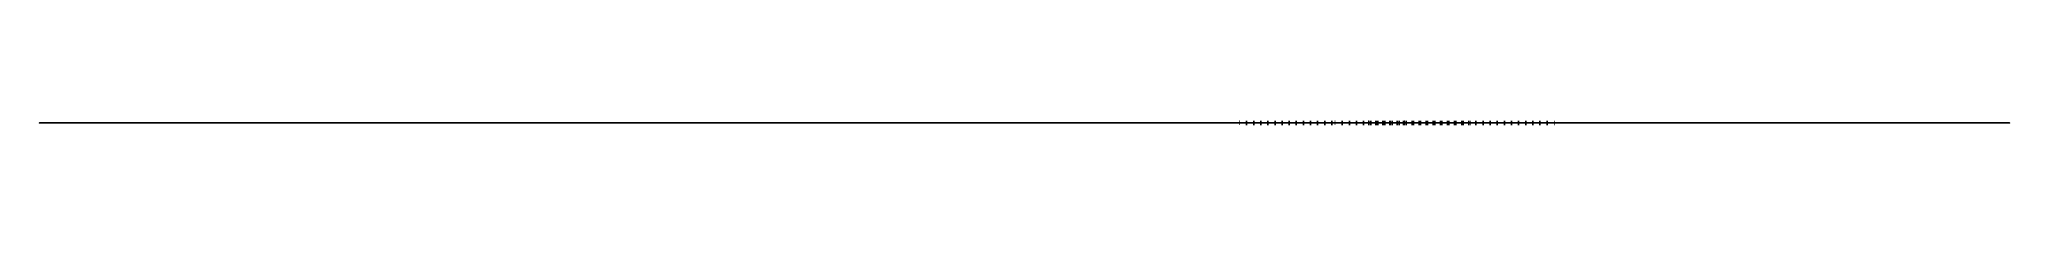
# Model space of a CAD drawing. Header units: millimetres. Extents: x 60 to 642, y -3 to 0.
import ezdxf

# ---------------------------------------------------------------- set-up
doc = ezdxf.new("R2010")
doc.units = ezdxf.units.MM
doc.header["$MEASUREMENT"] = 0
doc.linetypes.add('Dots', pattern=[2, 0, -2])
doc.layers.add('Default', color=1, linetype='Continuous', true_color=0xff0000)

msp = doc.modelspace()

# ---------------------------------------------------------------- hatches: boundary and pattern name
at = {"layer": 'Default', "true_color": 0x000000, "extrusion": (0, -1, 0)}
for points in [[(375.9, 178.29), (375.9, 178.3), (375.89, 178.3), (375.89, 178.3), (375.89, 178.31), (375.89, 178.31), (375.88, 178.32), (375.88, 178.32), (375.88, 178.33), (375.87, 178.33), (375.87, 178.34), (375.87, 178.34), (375.87, 178.35), (375.86, 178.35), (375.86, 178.35), (375.85, 178.36), (375.85, 178.36), (375.85, 178.37), (375.84, 178.37), (375.84, 178.37), (375.83, 178.38), (375.83, 178.38), (375.83, 178.38), (375.82, 178.39), (375.82, 178.39), (375.81, 178.39), (375.81, 178.39), (375.8, 178.4), (375.8, 178.4), (375.79, 178.4), (375.79, 178.4), (375.78, 178.41), (375.78, 178.41), (375.76, 178.42), (375.75, 178.42), (375.73, 178.43), (375.71, 178.43), (375.69, 178.44), (375.67, 178.44), (375.63, 178.45), (375.59, 178.46), (375.54, 178.47), (375.49, 178.48), (375.44, 178.49), (375.39, 178.49), (375.33, 178.5), (375.21, 178.5), (375.09, 178.51), (374.95, 178.51), (375.09, 178.51), (375.21, 178.52), (375.33, 178.53), (375.39, 178.53), (375.44, 178.54), (375.49, 178.54), (375.54, 178.55), (375.59, 178.56), (375.63, 178.57), (375.67, 178.58), (375.69, 178.58), (375.71, 178.59), (375.73, 178.6), (375.75, 178.6), (375.76, 178.61), (375.78, 178.61), (375.78, 178.62), (375.79, 178.62), (375.79, 178.62), (375.8, 178.62), (375.8, 178.62), (375.81, 178.63), (375.81, 178.63), (375.82, 178.63), (375.82, 178.64), (375.83, 178.64), (375.83, 178.64), (375.83, 178.65), (375.84, 178.65), (375.84, 178.65), (375.85, 178.66), (375.85, 178.66), (375.85, 178.66), (375.86, 178.67), (375.86, 178.67), (375.87, 178.68), (375.87, 178.68), (375.87, 178.69), (375.87, 178.69), (375.88, 178.69), (375.88, 178.7), (375.88, 178.7), (375.89, 178.71), (375.89, 178.71), (375.89, 178.72), (375.89, 178.72), (375.9, 178.73), (375.9, 178.73), (375.9, 178.75), (375.91, 178.77), (375.92, 178.78), (375.92, 178.8), (375.93, 178.82), (375.93, 178.84), (375.94, 178.88), (375.95, 178.93), (375.96, 178.97), (375.97, 179.02), (375.97, 179.07), (375.98, 179.12), (375.99, 179.18), (375.99, 179.3), (376, 179.42), (376, 179.56), (376, 179.42), (376.01, 179.3), (376.01, 179.18), (376.02, 179.12), (376.03, 179.07), (376.03, 179.02), (376.04, 178.97), (376.05, 178.93), (376.06, 178.88), (376.07, 178.84), (376.07, 178.82), (376.08, 178.8), (376.08, 178.78), (376.09, 178.77), (376.1, 178.75), (376.1, 178.73), (376.1, 178.73), (376.11, 178.72), (376.11, 178.72), (376.11, 178.71), (376.11, 178.71), (376.12, 178.7), (376.12, 178.7), (376.12, 178.69), (376.13, 178.69), (376.13, 178.69), (376.13, 178.68), (376.13, 178.68), (376.14, 178.67), (376.14, 178.67), (376.15, 178.66), (376.15, 178.66), (376.15, 178.66), (376.16, 178.65), (376.16, 178.65), (376.17, 178.65), (376.17, 178.64), (376.17, 178.64), (376.18, 178.64), (376.18, 178.63), (376.19, 178.63), (376.19, 178.63), (376.2, 178.62), (376.2, 178.62), (376.21, 178.62), (376.21, 178.62), (376.22, 178.62), (376.22, 178.61), (376.24, 178.61), (376.25, 178.6), (376.27, 178.6), (376.29, 178.59), (376.31, 178.58), (376.33, 178.58), (376.37, 178.57), (376.41, 178.56), (376.46, 178.55), (376.51, 178.54), (376.56, 178.54), (376.61, 178.53), (376.67, 178.53), (376.79, 178.52), (376.91, 178.51), (377.05, 178.51), (376.91, 178.51), (376.79, 178.5), (376.67, 178.5), (376.61, 178.49), (376.56, 178.49), (376.51, 178.48), (376.46, 178.47), (376.41, 178.46), (376.37, 178.45), (376.33, 178.44), (376.31, 178.44), (376.29, 178.43), (376.27, 178.43), (376.25, 178.42), (376.24, 178.42), (376.22, 178.41), (376.22, 178.41), (376.21, 178.4), (376.21, 178.4), (376.2, 178.4), (376.2, 178.4), (376.19, 178.39), (376.19, 178.39), (376.18, 178.39), (376.18, 178.39), (376.17, 178.38), (376.17, 178.38), (376.17, 178.38), (376.16, 178.37), (376.16, 178.37), (376.15, 178.37), (376.15, 178.36), (376.15, 178.36), (376.14, 178.35), (376.14, 178.35), (376.13, 178.35), (376.13, 178.34), (376.13, 178.34), (376.13, 178.33), (376.12, 178.33), (376.12, 178.32), (376.12, 178.32), (376.11, 178.31), (376.11, 178.31), (376.11, 178.3), (376.11, 178.3), (376.1, 178.3), (376.1, 178.29), (376.1, 178.27), (376.09, 178.26), (376.08, 178.24), (376.08, 178.22), (376.07, 178.2), (376.07, 178.18), (376.06, 178.14), (376.05, 178.1), (376.04, 178.05), (376.03, 178), (376.03, 177.95), (376.02, 177.9), (376.01, 177.84), (376.01, 177.73), (376, 177.6), (376, 177.46), (376, 177.6), (375.99, 177.73), (375.99, 177.84), (375.98, 177.9), (375.97, 177.95), (375.97, 178), (375.96, 178.05), (375.95, 178.1), (375.94, 178.14), (375.93, 178.18), (375.93, 178.2), (375.92, 178.22), (375.92, 178.24), (375.91, 178.26), (375.9, 178.27)], [(375.9, 178.29), (375.9, 178.3), (375.89, 178.3), (375.89, 178.3), (375.89, 178.31), (375.89, 178.31), (375.88, 178.32), (375.88, 178.32), (375.88, 178.33), (375.87, 178.33), (375.87, 178.34), (375.87, 178.34), (375.87, 178.35), (375.86, 178.35), (375.86, 178.35), (375.85, 178.36), (375.85, 178.36), (375.85, 178.37), (375.84, 178.37), (375.84, 178.37), (375.83, 178.38), (375.83, 178.38), (375.83, 178.38), (375.82, 178.39), (375.82, 178.39), (375.81, 178.39), (375.81, 178.39), (375.8, 178.4), (375.8, 178.4), (375.79, 178.4), (375.79, 178.4), (375.78, 178.41), (375.78, 178.41), (375.76, 178.42), (375.75, 178.42), (375.73, 178.43), (375.71, 178.43), (375.69, 178.44), (375.67, 178.44), (375.63, 178.45), (375.59, 178.46), (375.54, 178.47), (375.49, 178.48), (375.44, 178.49), (375.39, 178.49), (375.33, 178.5), (375.21, 178.5), (375.09, 178.51), (374.95, 178.51), (375.09, 178.51), (375.21, 178.52), (375.33, 178.53), (375.39, 178.53), (375.44, 178.54), (375.49, 178.54), (375.54, 178.55), (375.59, 178.56), (375.63, 178.57), (375.67, 178.58), (375.69, 178.58), (375.71, 178.59), (375.73, 178.6), (375.75, 178.6), (375.76, 178.61), (375.78, 178.61), (375.78, 178.62), (375.79, 178.62), (375.79, 178.62), (375.8, 178.62), (375.8, 178.62), (375.81, 178.63), (375.81, 178.63), (375.82, 178.63), (375.82, 178.64), (375.83, 178.64), (375.83, 178.64), (375.83, 178.65), (375.84, 178.65), (375.84, 178.65), (375.85, 178.66), (375.85, 178.66), (375.85, 178.66), (375.86, 178.67), (375.86, 178.67), (375.87, 178.68), (375.87, 178.68), (375.87, 178.69), (375.87, 178.69), (375.88, 178.69), (375.88, 178.7), (375.88, 178.7), (375.89, 178.71), (375.89, 178.71), (375.89, 178.72), (375.89, 178.72), (375.9, 178.73), (375.9, 178.73), (375.9, 178.75), (375.91, 178.77), (375.92, 178.78), (375.92, 178.8), (375.93, 178.82), (375.93, 178.84), (375.94, 178.88), (375.95, 178.93), (375.96, 178.97), (375.97, 179.02), (375.97, 179.07), (375.98, 179.12), (375.99, 179.18), (375.99, 179.3), (376, 179.42), (376, 179.56), (376, 179.42), (376.01, 179.3), (376.01, 179.18), (376.02, 179.12), (376.03, 179.07), (376.03, 179.02), (376.04, 178.97), (376.05, 178.93), (376.06, 178.88), (376.07, 178.84), (376.07, 178.82), (376.08, 178.8), (376.08, 178.78), (376.09, 178.77), (376.1, 178.75), (376.1, 178.73), (376.1, 178.73), (376.11, 178.72), (376.11, 178.72), (376.11, 178.71), (376.11, 178.71), (376.12, 178.7), (376.12, 178.7), (376.12, 178.69), (376.13, 178.69), (376.13, 178.69), (376.13, 178.68), (376.13, 178.68), (376.14, 178.67), (376.14, 178.67), (376.15, 178.66), (376.15, 178.66), (376.15, 178.66), (376.16, 178.65), (376.16, 178.65), (376.17, 178.65), (376.17, 178.64), (376.17, 178.64), (376.18, 178.64), (376.18, 178.63), (376.19, 178.63), (376.19, 178.63), (376.2, 178.62), (376.2, 178.62), (376.21, 178.62), (376.21, 178.62), (376.22, 178.62), (376.22, 178.61), (376.24, 178.61), (376.25, 178.6), (376.27, 178.6), (376.29, 178.59), (376.31, 178.58), (376.33, 178.58), (376.37, 178.57), (376.41, 178.56), (376.46, 178.55), (376.51, 178.54), (376.56, 178.54), (376.61, 178.53), (376.67, 178.53), (376.79, 178.52), (376.91, 178.51), (377.05, 178.51), (376.91, 178.51), (376.79, 178.5), (376.67, 178.5), (376.61, 178.49), (376.56, 178.49), (376.51, 178.48), (376.46, 178.47), (376.41, 178.46), (376.37, 178.45), (376.33, 178.44), (376.31, 178.44), (376.29, 178.43), (376.27, 178.43), (376.25, 178.42), (376.24, 178.42), (376.22, 178.41), (376.22, 178.41), (376.21, 178.4), (376.21, 178.4), (376.2, 178.4), (376.2, 178.4), (376.19, 178.39), (376.19, 178.39), (376.18, 178.39), (376.18, 178.39), (376.17, 178.38), (376.17, 178.38), (376.17, 178.38), (376.16, 178.37), (376.16, 178.37), (376.15, 178.37), (376.15, 178.36), (376.15, 178.36), (376.14, 178.35), (376.14, 178.35), (376.13, 178.35), (376.13, 178.34), (376.13, 178.34), (376.13, 178.33), (376.12, 178.33), (376.12, 178.32), (376.12, 178.32), (376.11, 178.31), (376.11, 178.31), (376.11, 178.3), (376.11, 178.3), (376.1, 178.3), (376.1, 178.29), (376.1, 178.27), (376.09, 178.26), (376.08, 178.24), (376.08, 178.22), (376.07, 178.2), (376.07, 178.18), (376.06, 178.14), (376.05, 178.1), (376.04, 178.05), (376.03, 178), (376.03, 177.95), (376.02, 177.9), (376.01, 177.84), (376.01, 177.73), (376, 177.6), (376, 177.46), (376, 177.6), (375.99, 177.73), (375.99, 177.84), (375.98, 177.9), (375.97, 177.95), (375.97, 178), (375.96, 178.05), (375.95, 178.1), (375.94, 178.14), (375.93, 178.18), (375.93, 178.2), (375.92, 178.22), (375.92, 178.24), (375.91, 178.26), (375.9, 178.27)], [(377.9, 214.29), (377.9, 214.3), (377.89, 214.3), (377.89, 214.3), (377.89, 214.31), (377.89, 214.31), (377.88, 214.32), (377.88, 214.32), (377.88, 214.33), (377.87, 214.33), (377.87, 214.34), (377.87, 214.34), (377.87, 214.35), (377.86, 214.35), (377.86, 214.35), (377.85, 214.36), (377.85, 214.36), (377.85, 214.37), (377.84, 214.37), (377.84, 214.37), (377.83, 214.38), (377.83, 214.38), (377.83, 214.38), (377.82, 214.39), (377.82, 214.39), (377.81, 214.39), (377.81, 214.39), (377.8, 214.4), (377.8, 214.4), (377.79, 214.4), (377.79, 214.4), (377.78, 214.41), (377.78, 214.41), (377.76, 214.42), (377.75, 214.42), (377.73, 214.43), (377.71, 214.43), (377.69, 214.44), (377.67, 214.44), (377.63, 214.45), (377.59, 214.46), (377.54, 214.47), (377.49, 214.48), (377.44, 214.49), (377.39, 214.49), (377.33, 214.5), (377.21, 214.5), (377.09, 214.51), (376.95, 214.51), (377.09, 214.51), (377.21, 214.52), (377.33, 214.53), (377.39, 214.53), (377.44, 214.54), (377.49, 214.54), (377.54, 214.55), (377.59, 214.56), (377.63, 214.57), (377.67, 214.58), (377.69, 214.58), (377.71, 214.59), (377.73, 214.6), (377.75, 214.6), (377.76, 214.61), (377.78, 214.61), (377.78, 214.62), (377.79, 214.62), (377.79, 214.62), (377.8, 214.62), (377.8, 214.62), (377.81, 214.63), (377.81, 214.63), (377.82, 214.63), (377.82, 214.64), (377.83, 214.64), (377.83, 214.64), (377.83, 214.65), (377.84, 214.65), (377.84, 214.65), (377.85, 214.66), (377.85, 214.66), (377.85, 214.66), (377.86, 214.67), (377.86, 214.67), (377.87, 214.68), (377.87, 214.68), (377.87, 214.69), (377.87, 214.69), (377.88, 214.69), (377.88, 214.7), (377.88, 214.7), (377.89, 214.71), (377.89, 214.71), (377.89, 214.72), (377.89, 214.72), (377.9, 214.73), (377.9, 214.73), (377.9, 214.75), (377.91, 214.77), (377.92, 214.78), (377.92, 214.8), (377.93, 214.82), (377.93, 214.84), (377.94, 214.88), (377.95, 214.93), (377.96, 214.97), (377.97, 215.02), (377.97, 215.07), (377.98, 215.12), (377.99, 215.18), (377.99, 215.3), (378, 215.42), (378, 215.56), (378, 215.42), (378.01, 215.3), (378.01, 215.18), (378.02, 215.12), (378.03, 215.07), (378.03, 215.02), (378.04, 214.97), (378.05, 214.93), (378.06, 214.88), (378.07, 214.84), (378.07, 214.82), (378.08, 214.8), (378.08, 214.78), (378.09, 214.77), (378.1, 214.75), (378.1, 214.73), (378.1, 214.73), (378.11, 214.72), (378.11, 214.72), (378.11, 214.71), (378.11, 214.71), (378.12, 214.7), (378.12, 214.7), (378.12, 214.69), (378.13, 214.69), (378.13, 214.69), (378.13, 214.68), (378.13, 214.68), (378.14, 214.67), (378.14, 214.67), (378.15, 214.66), (378.15, 214.66), (378.15, 214.66), (378.16, 214.65), (378.16, 214.65), (378.17, 214.65), (378.17, 214.64), (378.17, 214.64), (378.18, 214.64), (378.18, 214.63), (378.19, 214.63), (378.19, 214.63), (378.2, 214.62), (378.2, 214.62), (378.21, 214.62), (378.21, 214.62), (378.22, 214.62), (378.22, 214.61), (378.24, 214.61), (378.25, 214.6), (378.27, 214.6), (378.29, 214.59), (378.31, 214.58), (378.33, 214.58), (378.37, 214.57), (378.41, 214.56), (378.46, 214.55), (378.51, 214.54), (378.56, 214.54), (378.61, 214.53), (378.67, 214.53), (378.79, 214.52), (378.91, 214.51), (379.05, 214.51), (378.91, 214.51), (378.79, 214.5), (378.67, 214.5), (378.61, 214.49), (378.56, 214.49), (378.51, 214.48), (378.46, 214.47), (378.41, 214.46), (378.37, 214.45), (378.33, 214.44), (378.31, 214.44), (378.29, 214.43), (378.27, 214.43), (378.25, 214.42), (378.24, 214.42), (378.22, 214.41), (378.22, 214.41), (378.21, 214.4), (378.21, 214.4), (378.2, 214.4), (378.2, 214.4), (378.19, 214.39), (378.19, 214.39), (378.18, 214.39), (378.18, 214.39), (378.17, 214.38), (378.17, 214.38), (378.17, 214.38), (378.16, 214.37), (378.16, 214.37), (378.15, 214.37), (378.15, 214.36), (378.15, 214.36), (378.14, 214.35), (378.14, 214.35), (378.13, 214.35), (378.13, 214.34), (378.13, 214.34), (378.13, 214.33), (378.12, 214.33), (378.12, 214.32), (378.12, 214.32), (378.11, 214.31), (378.11, 214.31), (378.11, 214.3), (378.11, 214.3), (378.1, 214.3), (378.1, 214.29), (378.1, 214.27), (378.09, 214.26), (378.08, 214.24), (378.08, 214.22), (378.07, 214.2), (378.07, 214.18), (378.06, 214.14), (378.05, 214.1), (378.04, 214.05), (378.03, 214), (378.03, 213.95), (378.02, 213.9), (378.01, 213.84), (378.01, 213.73), (378, 213.6), (378, 213.46), (378, 213.6), (377.99, 213.73), (377.99, 213.84), (377.98, 213.9), (377.97, 213.95), (377.97, 214), (377.96, 214.05), (377.95, 214.1), (377.94, 214.14), (377.93, 214.18), (377.93, 214.2), (377.92, 214.22), (377.92, 214.24), (377.91, 214.26), (377.9, 214.27)], [(377.9, 214.29), (377.9, 214.3), (377.89, 214.3), (377.89, 214.3), (377.89, 214.31), (377.89, 214.31), (377.88, 214.32), (377.88, 214.32), (377.88, 214.33), (377.87, 214.33), (377.87, 214.34), (377.87, 214.34), (377.87, 214.35), (377.86, 214.35), (377.86, 214.35), (377.85, 214.36), (377.85, 214.36), (377.85, 214.37), (377.84, 214.37), (377.84, 214.37), (377.83, 214.38), (377.83, 214.38), (377.83, 214.38), (377.82, 214.39), (377.82, 214.39), (377.81, 214.39), (377.81, 214.39), (377.8, 214.4), (377.8, 214.4), (377.79, 214.4), (377.79, 214.4), (377.78, 214.41), (377.78, 214.41), (377.76, 214.42), (377.75, 214.42), (377.73, 214.43), (377.71, 214.43), (377.69, 214.44), (377.67, 214.44), (377.63, 214.45), (377.59, 214.46), (377.54, 214.47), (377.49, 214.48), (377.44, 214.49), (377.39, 214.49), (377.33, 214.5), (377.21, 214.5), (377.09, 214.51), (376.95, 214.51), (377.09, 214.51), (377.21, 214.52), (377.33, 214.53), (377.39, 214.53), (377.44, 214.54), (377.49, 214.54), (377.54, 214.55), (377.59, 214.56), (377.63, 214.57), (377.67, 214.58), (377.69, 214.58), (377.71, 214.59), (377.73, 214.6), (377.75, 214.6), (377.76, 214.61), (377.78, 214.61), (377.78, 214.62), (377.79, 214.62), (377.79, 214.62), (377.8, 214.62), (377.8, 214.62), (377.81, 214.63), (377.81, 214.63), (377.82, 214.63), (377.82, 214.64), (377.83, 214.64), (377.83, 214.64), (377.83, 214.65), (377.84, 214.65), (377.84, 214.65), (377.85, 214.66), (377.85, 214.66), (377.85, 214.66), (377.86, 214.67), (377.86, 214.67), (377.87, 214.68), (377.87, 214.68), (377.87, 214.69), (377.87, 214.69), (377.88, 214.69), (377.88, 214.7), (377.88, 214.7), (377.89, 214.71), (377.89, 214.71), (377.89, 214.72), (377.89, 214.72), (377.9, 214.73), (377.9, 214.73), (377.9, 214.75), (377.91, 214.77), (377.92, 214.78), (377.92, 214.8), (377.93, 214.82), (377.93, 214.84), (377.94, 214.88), (377.95, 214.93), (377.96, 214.97), (377.97, 215.02), (377.97, 215.07), (377.98, 215.12), (377.99, 215.18), (377.99, 215.3), (378, 215.42), (378, 215.56), (378, 215.42), (378.01, 215.3), (378.01, 215.18), (378.02, 215.12), (378.03, 215.07), (378.03, 215.02), (378.04, 214.97), (378.05, 214.93), (378.06, 214.88), (378.07, 214.84), (378.07, 214.82), (378.08, 214.8), (378.08, 214.78), (378.09, 214.77), (378.1, 214.75), (378.1, 214.73), (378.1, 214.73), (378.11, 214.72), (378.11, 214.72), (378.11, 214.71), (378.11, 214.71), (378.12, 214.7), (378.12, 214.7), (378.12, 214.69), (378.13, 214.69), (378.13, 214.69), (378.13, 214.68), (378.13, 214.68), (378.14, 214.67), (378.14, 214.67), (378.15, 214.66), (378.15, 214.66), (378.15, 214.66), (378.16, 214.65), (378.16, 214.65), (378.17, 214.65), (378.17, 214.64), (378.17, 214.64), (378.18, 214.64), (378.18, 214.63), (378.19, 214.63), (378.19, 214.63), (378.2, 214.62), (378.2, 214.62), (378.21, 214.62), (378.21, 214.62), (378.22, 214.62), (378.22, 214.61), (378.24, 214.61), (378.25, 214.6), (378.27, 214.6), (378.29, 214.59), (378.31, 214.58), (378.33, 214.58), (378.37, 214.57), (378.41, 214.56), (378.46, 214.55), (378.51, 214.54), (378.56, 214.54), (378.61, 214.53), (378.67, 214.53), (378.79, 214.52), (378.91, 214.51), (379.05, 214.51), (378.91, 214.51), (378.79, 214.5), (378.67, 214.5), (378.61, 214.49), (378.56, 214.49), (378.51, 214.48), (378.46, 214.47), (378.41, 214.46), (378.37, 214.45), (378.33, 214.44), (378.31, 214.44), (378.29, 214.43), (378.27, 214.43), (378.25, 214.42), (378.24, 214.42), (378.22, 214.41), (378.22, 214.41), (378.21, 214.4), (378.21, 214.4), (378.2, 214.4), (378.2, 214.4), (378.19, 214.39), (378.19, 214.39), (378.18, 214.39), (378.18, 214.39), (378.17, 214.38), (378.17, 214.38), (378.17, 214.38), (378.16, 214.37), (378.16, 214.37), (378.15, 214.37), (378.15, 214.36), (378.15, 214.36), (378.14, 214.35), (378.14, 214.35), (378.13, 214.35), (378.13, 214.34), (378.13, 214.34), (378.13, 214.33), (378.12, 214.33), (378.12, 214.32), (378.12, 214.32), (378.11, 214.31), (378.11, 214.31), (378.11, 214.3), (378.11, 214.3), (378.1, 214.3), (378.1, 214.29), (378.1, 214.27), (378.09, 214.26), (378.08, 214.24), (378.08, 214.22), (378.07, 214.2), (378.07, 214.18), (378.06, 214.14), (378.05, 214.1), (378.04, 214.05), (378.03, 214), (378.03, 213.95), (378.02, 213.9), (378.01, 213.84), (378.01, 213.73), (378, 213.6), (378, 213.46), (378, 213.6), (377.99, 213.73), (377.99, 213.84), (377.98, 213.9), (377.97, 213.95), (377.97, 214), (377.96, 214.05), (377.95, 214.1), (377.94, 214.14), (377.93, 214.18), (377.93, 214.2), (377.92, 214.22), (377.92, 214.24), (377.91, 214.26), (377.9, 214.27)], [(381.55, 140.87), (381.54, 140.88), (381.54, 140.89), (381.54, 140.9), (381.53, 140.91), (381.53, 140.91), (381.52, 140.92), (381.52, 140.93), (381.51, 140.94), (381.51, 140.95), (381.5, 140.96), (381.49, 140.96), (381.49, 140.97), (381.48, 140.98), (381.48, 140.99), (381.47, 140.99), (381.46, 141), (381.45, 141.01), (381.45, 141.01), (381.44, 141.02), (381.43, 141.03), (381.43, 141.03), (381.42, 141.04), (381.41, 141.04), (381.4, 141.05), (381.39, 141.05), (381.38, 141.06), (381.38, 141.06), (381.37, 141.07), (381.36, 141.07), (381.35, 141.08), (381.34, 141.08), (381.33, 141.08), (381.3, 141.1), (381.27, 141.11), (381.24, 141.12), (381.21, 141.13), (381.17, 141.14), (381.14, 141.15), (381.06, 141.17), (380.99, 141.18), (380.9, 141.2), (380.82, 141.21), (380.73, 141.22), (380.63, 141.23), (380.53, 141.24), (380.32, 141.26), (380.09, 141.27), (379.84, 141.27), (380.09, 141.27), (380.32, 141.28), (380.53, 141.29), (380.63, 141.3), (380.73, 141.32), (380.82, 141.33), (380.9, 141.34), (380.99, 141.36), (381.06, 141.37), (381.14, 141.39), (381.17, 141.4), (381.21, 141.41), (381.24, 141.42), (381.27, 141.43), (381.3, 141.44), (381.33, 141.45), (381.34, 141.46), (381.35, 141.46), (381.36, 141.46), (381.37, 141.47), (381.38, 141.47), (381.38, 141.48), (381.39, 141.48), (381.4, 141.49), (381.41, 141.49), (381.42, 141.5), (381.43, 141.51), (381.43, 141.51), (381.44, 141.52), (381.45, 141.52), (381.45, 141.53), (381.46, 141.54), (381.47, 141.55), (381.48, 141.55), (381.48, 141.56), (381.49, 141.57), (381.49, 141.57), (381.5, 141.58), (381.51, 141.59), (381.51, 141.6), (381.52, 141.61), (381.52, 141.62), (381.53, 141.62), (381.53, 141.63), (381.54, 141.64), (381.54, 141.65), (381.54, 141.66), (381.55, 141.67), (381.56, 141.7), (381.57, 141.73), (381.58, 141.76), (381.59, 141.79), (381.6, 141.83), (381.61, 141.86), (381.63, 141.94), (381.64, 142.01), (381.66, 142.1), (381.67, 142.18), (381.68, 142.27), (381.7, 142.37), (381.71, 142.47), (381.72, 142.68), (381.73, 142.91), (381.73, 143.16), (381.73, 142.91), (381.74, 142.68), (381.76, 142.47), (381.77, 142.37), (381.78, 142.27), (381.79, 142.18), (381.8, 142.1), (381.82, 142.01), (381.83, 141.94), (381.85, 141.86), (381.86, 141.83), (381.87, 141.79), (381.88, 141.76), (381.89, 141.73), (381.9, 141.7), (381.92, 141.67), (381.92, 141.66), (381.92, 141.65), (381.93, 141.64), (381.93, 141.63), (381.94, 141.62), (381.94, 141.62), (381.95, 141.61), (381.95, 141.6), (381.96, 141.59), (381.96, 141.58), (381.97, 141.57), (381.97, 141.57), (381.98, 141.56), (381.99, 141.55), (381.99, 141.55), (382, 141.54), (382.01, 141.53), (382.01, 141.52), (382.02, 141.52), (382.03, 141.51), (382.04, 141.51), (382.04, 141.5), (382.05, 141.49), (382.06, 141.49), (382.07, 141.48), (382.08, 141.48), (382.09, 141.47), (382.09, 141.47), (382.1, 141.46), (382.11, 141.46), (382.12, 141.46), (382.13, 141.45), (382.16, 141.44), (382.19, 141.43), (382.22, 141.42), (382.25, 141.41), (382.29, 141.4), (382.32, 141.39), (382.4, 141.37), (382.48, 141.36), (382.56, 141.34), (382.65, 141.33), (382.74, 141.32), (382.83, 141.3), (382.93, 141.29), (383.14, 141.28), (383.37, 141.27), (383.62, 141.27), (383.37, 141.27), (383.14, 141.26), (382.93, 141.24), (382.83, 141.23), (382.74, 141.22), (382.65, 141.21), (382.56, 141.2), (382.48, 141.18), (382.4, 141.17), (382.32, 141.15), (382.29, 141.14), (382.25, 141.13), (382.22, 141.12), (382.19, 141.11), (382.16, 141.1), (382.13, 141.08), (382.12, 141.08), (382.11, 141.08), (382.1, 141.07), (382.09, 141.07), (382.09, 141.06), (382.08, 141.06), (382.07, 141.05), (382.06, 141.05), (382.05, 141.04), (382.04, 141.04), (382.04, 141.03), (382.03, 141.03), (382.02, 141.02), (382.01, 141.01), (382.01, 141.01), (382, 141), (381.99, 140.99), (381.99, 140.99), (381.98, 140.98), (381.97, 140.97), (381.97, 140.96), (381.96, 140.96), (381.96, 140.95), (381.95, 140.94), (381.95, 140.93), (381.94, 140.92), (381.94, 140.91), (381.93, 140.91), (381.93, 140.9), (381.92, 140.89), (381.92, 140.88), (381.92, 140.87), (381.9, 140.84), (381.89, 140.81), (381.88, 140.78), (381.87, 140.75), (381.86, 140.71), (381.85, 140.68), (381.83, 140.6), (381.82, 140.52), (381.8, 140.44), (381.79, 140.35), (381.78, 140.26), (381.77, 140.17), (381.76, 140.07), (381.74, 139.86), (381.73, 139.63), (381.73, 139.38), (381.73, 139.63), (381.72, 139.86), (381.71, 140.07), (381.7, 140.17), (381.68, 140.26), (381.67, 140.35), (381.66, 140.44), (381.64, 140.52), (381.63, 140.6), (381.61, 140.68), (381.6, 140.71), (381.59, 140.75), (381.58, 140.78), (381.57, 140.81), (381.56, 140.84)], [(387.68, 250.88), (387.67, 250.89), (387.67, 250.89), (387.67, 250.9), (387.67, 250.9), (387.67, 250.91), (387.66, 250.91), (387.66, 250.91), (387.66, 250.92), (387.65, 250.92), (387.65, 250.93), (387.65, 250.93), (387.64, 250.94), (387.64, 250.94), (387.64, 250.95), (387.63, 250.95), (387.63, 250.95), (387.63, 250.96), (387.62, 250.96), (387.62, 250.96), (387.61, 250.97), (387.61, 250.97), (387.6, 250.97), (387.6, 250.98), (387.6, 250.98), (387.59, 250.98), (387.59, 250.99), (387.58, 250.99), (387.58, 250.99), (387.57, 250.99), (387.57, 251), (387.56, 251), (387.56, 251), (387.54, 251.01), (387.52, 251.01), (387.51, 251.02), (387.49, 251.02), (387.47, 251.03), (387.45, 251.03), (387.41, 251.04), (387.36, 251.05), (387.32, 251.06), (387.27, 251.07), (387.22, 251.08), (387.17, 251.08), (387.11, 251.09), (386.99, 251.1), (386.87, 251.1), (386.73, 251.1), (386.87, 251.1), (386.99, 251.11), (387.11, 251.12), (387.17, 251.12), (387.22, 251.13), (387.27, 251.13), (387.32, 251.14), (387.36, 251.15), (387.41, 251.16), (387.45, 251.17), (387.47, 251.18), (387.49, 251.18), (387.51, 251.19), (387.52, 251.19), (387.54, 251.2), (387.56, 251.2), (387.56, 251.21), (387.57, 251.21), (387.57, 251.21), (387.58, 251.21), (387.58, 251.22), (387.59, 251.22), (387.59, 251.22), (387.6, 251.22), (387.6, 251.23), (387.6, 251.23), (387.61, 251.23), (387.61, 251.24), (387.62, 251.24), (387.62, 251.24), (387.63, 251.25), (387.63, 251.25), (387.63, 251.26), (387.64, 251.26), (387.64, 251.26), (387.64, 251.27), (387.65, 251.27), (387.65, 251.28), (387.65, 251.28), (387.66, 251.29), (387.66, 251.29), (387.66, 251.29), (387.67, 251.3), (387.67, 251.3), (387.67, 251.31), (387.67, 251.31), (387.67, 251.32), (387.68, 251.32), (387.68, 251.34), (387.69, 251.36), (387.69, 251.38), (387.7, 251.39), (387.71, 251.41), (387.71, 251.43), (387.72, 251.47), (387.73, 251.52), (387.74, 251.56), (387.75, 251.61), (387.75, 251.66), (387.76, 251.71), (387.76, 251.77), (387.77, 251.89), (387.78, 252.02), (387.78, 252.15), (387.78, 252.02), (387.79, 251.89), (387.79, 251.77), (387.8, 251.71), (387.8, 251.66), (387.81, 251.61), (387.82, 251.56), (387.83, 251.52), (387.84, 251.47), (387.85, 251.43), (387.85, 251.41), (387.86, 251.39), (387.86, 251.38), (387.87, 251.36), (387.88, 251.34), (387.88, 251.32), (387.88, 251.32), (387.89, 251.31), (387.89, 251.31), (387.89, 251.3), (387.89, 251.3), (387.9, 251.29), (387.9, 251.29), (387.9, 251.29), (387.9, 251.28), (387.91, 251.28), (387.91, 251.27), (387.91, 251.27), (387.92, 251.26), (387.92, 251.26), (387.92, 251.26), (387.93, 251.25), (387.93, 251.25), (387.94, 251.24), (387.94, 251.24), (387.94, 251.24), (387.95, 251.23), (387.95, 251.23), (387.96, 251.23), (387.96, 251.22), (387.97, 251.22), (387.97, 251.22), (387.98, 251.22), (387.98, 251.21), (387.99, 251.21), (387.99, 251.21), (388, 251.21), (388, 251.2), (388.02, 251.2), (388.03, 251.19), (388.05, 251.19), (388.07, 251.18), (388.09, 251.18), (388.11, 251.17), (388.15, 251.16), (388.19, 251.15), (388.24, 251.14), (388.29, 251.13), (388.34, 251.13), (388.39, 251.12), (388.45, 251.12), (388.56, 251.11), (388.69, 251.1), (388.83, 251.1), (388.69, 251.1), (388.56, 251.1), (388.45, 251.09), (388.39, 251.08), (388.34, 251.08), (388.29, 251.07), (388.24, 251.06), (388.19, 251.05), (388.15, 251.04), (388.11, 251.03), (388.09, 251.03), (388.07, 251.02), (388.05, 251.02), (388.03, 251.01), (388.02, 251.01), (388, 251), (388, 251), (387.99, 251), (387.99, 250.99), (387.98, 250.99), (387.98, 250.99), (387.97, 250.99), (387.97, 250.98), (387.96, 250.98), (387.96, 250.98), (387.95, 250.97), (387.95, 250.97), (387.94, 250.97), (387.94, 250.96), (387.94, 250.96), (387.93, 250.96), (387.93, 250.95), (387.92, 250.95), (387.92, 250.95), (387.92, 250.94), (387.91, 250.94), (387.91, 250.93), (387.91, 250.93), (387.9, 250.92), (387.9, 250.92), (387.9, 250.91), (387.9, 250.91), (387.89, 250.91), (387.89, 250.9), (387.89, 250.9), (387.89, 250.89), (387.88, 250.89), (387.88, 250.88), (387.88, 250.86), (387.87, 250.85), (387.86, 250.83), (387.86, 250.81), (387.85, 250.79), (387.85, 250.77), (387.84, 250.73), (387.83, 250.69), (387.82, 250.64), (387.81, 250.59), (387.8, 250.54), (387.8, 250.49), (387.79, 250.44), (387.79, 250.32), (387.78, 250.19), (387.78, 250.05), (387.78, 250.19), (387.77, 250.32), (387.76, 250.44), (387.76, 250.49), (387.75, 250.54), (387.75, 250.59), (387.74, 250.64), (387.73, 250.69), (387.72, 250.73), (387.71, 250.77), (387.71, 250.79), (387.7, 250.81), (387.69, 250.83), (387.69, 250.85), (387.68, 250.86)], [(387.68, 250.88), (387.67, 250.89), (387.67, 250.89), (387.67, 250.9), (387.67, 250.9), (387.67, 250.91), (387.66, 250.91), (387.66, 250.91), (387.66, 250.92), (387.65, 250.92), (387.65, 250.93), (387.65, 250.93), (387.64, 250.94), (387.64, 250.94), (387.64, 250.95), (387.63, 250.95), (387.63, 250.95), (387.63, 250.96), (387.62, 250.96), (387.62, 250.96), (387.61, 250.97), (387.61, 250.97), (387.6, 250.97), (387.6, 250.98), (387.6, 250.98), (387.59, 250.98), (387.59, 250.99), (387.58, 250.99), (387.58, 250.99), (387.57, 250.99), (387.57, 251), (387.56, 251), (387.56, 251), (387.54, 251.01), (387.52, 251.01), (387.51, 251.02), (387.49, 251.02), (387.47, 251.03), (387.45, 251.03), (387.41, 251.04), (387.36, 251.05), (387.32, 251.06), (387.27, 251.07), (387.22, 251.08), (387.17, 251.08), (387.11, 251.09), (386.99, 251.1), (386.87, 251.1), (386.73, 251.1), (386.87, 251.1), (386.99, 251.11), (387.11, 251.12), (387.17, 251.12), (387.22, 251.13), (387.27, 251.13), (387.32, 251.14), (387.36, 251.15), (387.41, 251.16), (387.45, 251.17), (387.47, 251.18), (387.49, 251.18), (387.51, 251.19), (387.52, 251.19), (387.54, 251.2), (387.56, 251.2), (387.56, 251.21), (387.57, 251.21), (387.57, 251.21), (387.58, 251.21), (387.58, 251.22), (387.59, 251.22), (387.59, 251.22), (387.6, 251.22), (387.6, 251.23), (387.6, 251.23), (387.61, 251.23), (387.61, 251.24), (387.62, 251.24), (387.62, 251.24), (387.63, 251.25), (387.63, 251.25), (387.63, 251.26), (387.64, 251.26), (387.64, 251.26), (387.64, 251.27), (387.65, 251.27), (387.65, 251.28), (387.65, 251.28), (387.66, 251.29), (387.66, 251.29), (387.66, 251.29), (387.67, 251.3), (387.67, 251.3), (387.67, 251.31), (387.67, 251.31), (387.67, 251.32), (387.68, 251.32), (387.68, 251.34), (387.69, 251.36), (387.69, 251.38), (387.7, 251.39), (387.71, 251.41), (387.71, 251.43), (387.72, 251.47), (387.73, 251.52), (387.74, 251.56), (387.75, 251.61), (387.75, 251.66), (387.76, 251.71), (387.76, 251.77), (387.77, 251.89), (387.78, 252.02), (387.78, 252.15), (387.78, 252.02), (387.79, 251.89), (387.79, 251.77), (387.8, 251.71), (387.8, 251.66), (387.81, 251.61), (387.82, 251.56), (387.83, 251.52), (387.84, 251.47), (387.85, 251.43), (387.85, 251.41), (387.86, 251.39), (387.86, 251.38), (387.87, 251.36), (387.88, 251.34), (387.88, 251.32), (387.88, 251.32), (387.89, 251.31), (387.89, 251.31), (387.89, 251.3), (387.89, 251.3), (387.9, 251.29), (387.9, 251.29), (387.9, 251.29), (387.9, 251.28), (387.91, 251.28), (387.91, 251.27), (387.91, 251.27), (387.92, 251.26), (387.92, 251.26), (387.92, 251.26), (387.93, 251.25), (387.93, 251.25), (387.94, 251.24), (387.94, 251.24), (387.94, 251.24), (387.95, 251.23), (387.95, 251.23), (387.96, 251.23), (387.96, 251.22), (387.97, 251.22), (387.97, 251.22), (387.98, 251.22), (387.98, 251.21), (387.99, 251.21), (387.99, 251.21), (388, 251.21), (388, 251.2), (388.02, 251.2), (388.03, 251.19), (388.05, 251.19), (388.07, 251.18), (388.09, 251.18), (388.11, 251.17), (388.15, 251.16), (388.19, 251.15), (388.24, 251.14), (388.29, 251.13), (388.34, 251.13), (388.39, 251.12), (388.45, 251.12), (388.56, 251.11), (388.69, 251.1), (388.83, 251.1), (388.69, 251.1), (388.56, 251.1), (388.45, 251.09), (388.39, 251.08), (388.34, 251.08), (388.29, 251.07), (388.24, 251.06), (388.19, 251.05), (388.15, 251.04), (388.11, 251.03), (388.09, 251.03), (388.07, 251.02), (388.05, 251.02), (388.03, 251.01), (388.02, 251.01), (388, 251), (388, 251), (387.99, 251), (387.99, 250.99), (387.98, 250.99), (387.98, 250.99), (387.97, 250.99), (387.97, 250.98), (387.96, 250.98), (387.96, 250.98), (387.95, 250.97), (387.95, 250.97), (387.94, 250.97), (387.94, 250.96), (387.94, 250.96), (387.93, 250.96), (387.93, 250.95), (387.92, 250.95), (387.92, 250.95), (387.92, 250.94), (387.91, 250.94), (387.91, 250.93), (387.91, 250.93), (387.9, 250.92), (387.9, 250.92), (387.9, 250.91), (387.9, 250.91), (387.89, 250.91), (387.89, 250.9), (387.89, 250.9), (387.89, 250.89), (387.88, 250.89), (387.88, 250.88), (387.88, 250.86), (387.87, 250.85), (387.86, 250.83), (387.86, 250.81), (387.85, 250.79), (387.85, 250.77), (387.84, 250.73), (387.83, 250.69), (387.82, 250.64), (387.81, 250.59), (387.8, 250.54), (387.8, 250.49), (387.79, 250.44), (387.79, 250.32), (387.78, 250.19), (387.78, 250.05), (387.78, 250.19), (387.77, 250.32), (387.76, 250.44), (387.76, 250.49), (387.75, 250.54), (387.75, 250.59), (387.74, 250.64), (387.73, 250.69), (387.72, 250.73), (387.71, 250.77), (387.71, 250.79), (387.7, 250.81), (387.69, 250.83), (387.69, 250.85), (387.68, 250.86)], [(399.9, 227.29), (399.9, 227.3), (399.89, 227.3), (399.89, 227.3), (399.89, 227.31), (399.89, 227.31), (399.88, 227.32), (399.88, 227.32), (399.88, 227.33), (399.87, 227.33), (399.87, 227.34), (399.87, 227.34), (399.87, 227.35), (399.86, 227.35), (399.86, 227.35), (399.85, 227.36), (399.85, 227.36), (399.85, 227.37), (399.84, 227.37), (399.84, 227.37), (399.83, 227.38), (399.83, 227.38), (399.83, 227.38), (399.82, 227.39), (399.82, 227.39), (399.81, 227.39), (399.81, 227.39), (399.8, 227.4), (399.8, 227.4), (399.79, 227.4), (399.79, 227.4), (399.78, 227.41), (399.78, 227.41), (399.76, 227.42), (399.75, 227.42), (399.73, 227.43), (399.71, 227.43), (399.69, 227.44), (399.67, 227.44), (399.63, 227.45), (399.59, 227.46), (399.54, 227.47), (399.49, 227.48), (399.44, 227.49), (399.39, 227.49), (399.33, 227.5), (399.21, 227.5), (399.09, 227.51), (398.95, 227.51), (399.09, 227.51), (399.21, 227.52), (399.33, 227.53), (399.39, 227.53), (399.44, 227.54), (399.49, 227.54), (399.54, 227.55), (399.59, 227.56), (399.63, 227.57), (399.67, 227.58), (399.69, 227.58), (399.71, 227.59), (399.73, 227.6), (399.75, 227.6), (399.76, 227.61), (399.78, 227.61), (399.78, 227.62), (399.79, 227.62), (399.79, 227.62), (399.8, 227.62), (399.8, 227.62), (399.81, 227.63), (399.81, 227.63), (399.82, 227.63), (399.82, 227.64), (399.83, 227.64), (399.83, 227.64), (399.83, 227.65), (399.84, 227.65), (399.84, 227.65), (399.85, 227.66), (399.85, 227.66), (399.85, 227.66), (399.86, 227.67), (399.86, 227.67), (399.87, 227.68), (399.87, 227.68), (399.87, 227.69), (399.87, 227.69), (399.88, 227.69), (399.88, 227.7), (399.88, 227.7), (399.89, 227.71), (399.89, 227.71), (399.89, 227.72), (399.89, 227.72), (399.9, 227.73), (399.9, 227.73), (399.9, 227.75), (399.91, 227.77), (399.92, 227.78), (399.92, 227.8), (399.93, 227.82), (399.93, 227.84), (399.94, 227.88), (399.95, 227.93), (399.96, 227.97), (399.97, 228.02), (399.97, 228.07), (399.98, 228.12), (399.99, 228.18), (399.99, 228.3), (400, 228.42), (400, 228.56), (400, 228.42), (400.01, 228.3), (400.01, 228.18), (400.02, 228.12), (400.03, 228.07), (400.03, 228.02), (400.04, 227.97), (400.05, 227.93), (400.06, 227.88), (400.07, 227.84), (400.07, 227.82), (400.08, 227.8), (400.08, 227.78), (400.09, 227.77), (400.1, 227.75), (400.1, 227.73), (400.1, 227.73), (400.11, 227.72), (400.11, 227.72), (400.11, 227.71), (400.11, 227.71), (400.12, 227.7), (400.12, 227.7), (400.12, 227.69), (400.13, 227.69), (400.13, 227.69), (400.13, 227.68), (400.13, 227.68), (400.14, 227.67), (400.14, 227.67), (400.15, 227.66), (400.15, 227.66), (400.15, 227.66), (400.16, 227.65), (400.16, 227.65), (400.17, 227.65), (400.17, 227.64), (400.17, 227.64), (400.18, 227.64), (400.18, 227.63), (400.19, 227.63), (400.19, 227.63), (400.2, 227.62), (400.2, 227.62), (400.21, 227.62), (400.21, 227.62), (400.22, 227.62), (400.22, 227.61), (400.24, 227.61), (400.25, 227.6), (400.27, 227.6), (400.29, 227.59), (400.31, 227.58), (400.33, 227.58), (400.37, 227.57), (400.41, 227.56), (400.46, 227.55), (400.51, 227.54), (400.56, 227.54), (400.61, 227.53), (400.67, 227.53), (400.79, 227.52), (400.91, 227.51), (401.05, 227.51), (400.91, 227.51), (400.79, 227.5), (400.67, 227.5), (400.61, 227.49), (400.56, 227.49), (400.51, 227.48), (400.46, 227.47), (400.41, 227.46), (400.37, 227.45), (400.33, 227.44), (400.31, 227.44), (400.29, 227.43), (400.27, 227.43), (400.25, 227.42), (400.24, 227.42), (400.22, 227.41), (400.22, 227.41), (400.21, 227.4), (400.21, 227.4), (400.2, 227.4), (400.2, 227.4), (400.19, 227.39), (400.19, 227.39), (400.18, 227.39), (400.18, 227.39), (400.17, 227.38), (400.17, 227.38), (400.17, 227.38), (400.16, 227.37), (400.16, 227.37), (400.15, 227.37), (400.15, 227.36), (400.15, 227.36), (400.14, 227.35), (400.14, 227.35), (400.13, 227.35), (400.13, 227.34), (400.13, 227.34), (400.13, 227.33), (400.12, 227.33), (400.12, 227.32), (400.12, 227.32), (400.11, 227.31), (400.11, 227.31), (400.11, 227.3), (400.11, 227.3), (400.1, 227.3), (400.1, 227.29), (400.1, 227.27), (400.09, 227.26), (400.08, 227.24), (400.08, 227.22), (400.07, 227.2), (400.07, 227.18), (400.06, 227.14), (400.05, 227.1), (400.04, 227.05), (400.03, 227), (400.03, 226.95), (400.02, 226.9), (400.01, 226.84), (400.01, 226.73), (400, 226.6), (400, 226.46), (400, 226.6), (399.99, 226.73), (399.99, 226.84), (399.98, 226.9), (399.97, 226.95), (399.97, 227), (399.96, 227.05), (399.95, 227.1), (399.94, 227.14), (399.93, 227.18), (399.93, 227.2), (399.92, 227.22), (399.92, 227.24), (399.91, 227.26), (399.9, 227.27)], [(399.9, 227.29), (399.9, 227.3), (399.89, 227.3), (399.89, 227.3), (399.89, 227.31), (399.89, 227.31), (399.88, 227.32), (399.88, 227.32), (399.88, 227.33), (399.87, 227.33), (399.87, 227.34), (399.87, 227.34), (399.87, 227.35), (399.86, 227.35), (399.86, 227.35), (399.85, 227.36), (399.85, 227.36), (399.85, 227.37), (399.84, 227.37), (399.84, 227.37), (399.83, 227.38), (399.83, 227.38), (399.83, 227.38), (399.82, 227.39), (399.82, 227.39), (399.81, 227.39), (399.81, 227.39), (399.8, 227.4), (399.8, 227.4), (399.79, 227.4), (399.79, 227.4), (399.78, 227.41), (399.78, 227.41), (399.76, 227.42), (399.75, 227.42), (399.73, 227.43), (399.71, 227.43), (399.69, 227.44), (399.67, 227.44), (399.63, 227.45), (399.59, 227.46), (399.54, 227.47), (399.49, 227.48), (399.44, 227.49), (399.39, 227.49), (399.33, 227.5), (399.21, 227.5), (399.09, 227.51), (398.95, 227.51), (399.09, 227.51), (399.21, 227.52), (399.33, 227.53), (399.39, 227.53), (399.44, 227.54), (399.49, 227.54), (399.54, 227.55), (399.59, 227.56), (399.63, 227.57), (399.67, 227.58), (399.69, 227.58), (399.71, 227.59), (399.73, 227.6), (399.75, 227.6), (399.76, 227.61), (399.78, 227.61), (399.78, 227.62), (399.79, 227.62), (399.79, 227.62), (399.8, 227.62), (399.8, 227.62), (399.81, 227.63), (399.81, 227.63), (399.82, 227.63), (399.82, 227.64), (399.83, 227.64), (399.83, 227.64), (399.83, 227.65), (399.84, 227.65), (399.84, 227.65), (399.85, 227.66), (399.85, 227.66), (399.85, 227.66), (399.86, 227.67), (399.86, 227.67), (399.87, 227.68), (399.87, 227.68), (399.87, 227.69), (399.87, 227.69), (399.88, 227.69), (399.88, 227.7), (399.88, 227.7), (399.89, 227.71), (399.89, 227.71), (399.89, 227.72), (399.89, 227.72), (399.9, 227.73), (399.9, 227.73), (399.9, 227.75), (399.91, 227.77), (399.92, 227.78), (399.92, 227.8), (399.93, 227.82), (399.93, 227.84), (399.94, 227.88), (399.95, 227.93), (399.96, 227.97), (399.97, 228.02), (399.97, 228.07), (399.98, 228.12), (399.99, 228.18), (399.99, 228.3), (400, 228.42), (400, 228.56), (400, 228.42), (400.01, 228.3), (400.01, 228.18), (400.02, 228.12), (400.03, 228.07), (400.03, 228.02), (400.04, 227.97), (400.05, 227.93), (400.06, 227.88), (400.07, 227.84), (400.07, 227.82), (400.08, 227.8), (400.08, 227.78), (400.09, 227.77), (400.1, 227.75), (400.1, 227.73), (400.1, 227.73), (400.11, 227.72), (400.11, 227.72), (400.11, 227.71), (400.11, 227.71), (400.12, 227.7), (400.12, 227.7), (400.12, 227.69), (400.13, 227.69), (400.13, 227.69), (400.13, 227.68), (400.13, 227.68), (400.14, 227.67), (400.14, 227.67), (400.15, 227.66), (400.15, 227.66), (400.15, 227.66), (400.16, 227.65), (400.16, 227.65), (400.17, 227.65), (400.17, 227.64), (400.17, 227.64), (400.18, 227.64), (400.18, 227.63), (400.19, 227.63), (400.19, 227.63), (400.2, 227.62), (400.2, 227.62), (400.21, 227.62), (400.21, 227.62), (400.22, 227.62), (400.22, 227.61), (400.24, 227.61), (400.25, 227.6), (400.27, 227.6), (400.29, 227.59), (400.31, 227.58), (400.33, 227.58), (400.37, 227.57), (400.41, 227.56), (400.46, 227.55), (400.51, 227.54), (400.56, 227.54), (400.61, 227.53), (400.67, 227.53), (400.79, 227.52), (400.91, 227.51), (401.05, 227.51), (400.91, 227.51), (400.79, 227.5), (400.67, 227.5), (400.61, 227.49), (400.56, 227.49), (400.51, 227.48), (400.46, 227.47), (400.41, 227.46), (400.37, 227.45), (400.33, 227.44), (400.31, 227.44), (400.29, 227.43), (400.27, 227.43), (400.25, 227.42), (400.24, 227.42), (400.22, 227.41), (400.22, 227.41), (400.21, 227.4), (400.21, 227.4), (400.2, 227.4), (400.2, 227.4), (400.19, 227.39), (400.19, 227.39), (400.18, 227.39), (400.18, 227.39), (400.17, 227.38), (400.17, 227.38), (400.17, 227.38), (400.16, 227.37), (400.16, 227.37), (400.15, 227.37), (400.15, 227.36), (400.15, 227.36), (400.14, 227.35), (400.14, 227.35), (400.13, 227.35), (400.13, 227.34), (400.13, 227.34), (400.13, 227.33), (400.12, 227.33), (400.12, 227.32), (400.12, 227.32), (400.11, 227.31), (400.11, 227.31), (400.11, 227.3), (400.11, 227.3), (400.1, 227.3), (400.1, 227.29), (400.1, 227.27), (400.09, 227.26), (400.08, 227.24), (400.08, 227.22), (400.07, 227.2), (400.07, 227.18), (400.06, 227.14), (400.05, 227.1), (400.04, 227.05), (400.03, 227), (400.03, 226.95), (400.02, 226.9), (400.01, 226.84), (400.01, 226.73), (400, 226.6), (400, 226.46), (400, 226.6), (399.99, 226.73), (399.99, 226.84), (399.98, 226.9), (399.97, 226.95), (399.97, 227), (399.96, 227.05), (399.95, 227.1), (399.94, 227.14), (399.93, 227.18), (399.93, 227.2), (399.92, 227.22), (399.92, 227.24), (399.91, 227.26), (399.9, 227.27)], [(406.16, 273.73), (406.17, 273.74), (406.17, 273.74), (406.18, 273.74), (406.18, 273.74), (406.19, 273.74), (406.19, 273.75), (406.19, 273.75), (406.2, 273.75), (406.2, 273.76), (406.21, 273.76), (406.21, 273.76), (406.22, 273.77), (406.22, 273.77), (406.22, 273.77), (406.23, 273.78), (406.23, 273.78), (406.24, 273.78), (406.24, 273.79), (406.24, 273.79), (406.25, 273.8), (406.25, 273.8), (406.25, 273.81), (406.26, 273.81), (406.26, 273.81), (406.26, 273.82), (406.27, 273.82), (406.27, 273.83), (406.27, 273.83), (406.27, 273.84), (406.28, 273.84), (406.28, 273.85), (406.28, 273.85), (406.29, 273.87), (406.29, 273.89), (406.3, 273.9), (406.3, 273.92), (406.31, 273.94), (406.31, 273.96), (406.32, 274), (406.33, 274.04), (406.34, 274.09), (406.35, 274.14), (406.36, 274.19), (406.36, 274.24), (406.37, 274.3), (406.38, 274.42), (406.38, 274.54), (406.38, 274.68), (406.38, 274.54), (406.39, 274.42), (406.4, 274.3), (406.4, 274.24), (406.41, 274.19), (406.41, 274.14), (406.42, 274.09), (406.43, 274.04), (406.44, 274), (406.45, 273.96), (406.46, 273.94), (406.46, 273.92), (406.47, 273.9), (406.47, 273.89), (406.48, 273.87), (406.48, 273.85), (406.49, 273.85), (406.49, 273.84), (406.49, 273.84), (406.49, 273.83), (406.5, 273.83), (406.5, 273.82), (406.5, 273.82), (406.5, 273.81), (406.51, 273.81), (406.51, 273.81), (406.51, 273.8), (406.52, 273.8), (406.52, 273.79), (406.52, 273.79), (406.53, 273.78), (406.53, 273.78), (406.54, 273.78), (406.54, 273.77), (406.54, 273.77), (406.55, 273.77), (406.55, 273.76), (406.56, 273.76), (406.56, 273.76), (406.57, 273.75), (406.57, 273.75), (406.57, 273.75), (406.58, 273.74), (406.58, 273.74), (406.59, 273.74), (406.59, 273.74), (406.6, 273.74), (406.6, 273.73), (406.62, 273.73), (406.64, 273.72), (406.65, 273.72), (406.67, 273.71), (406.69, 273.7), (406.71, 273.7), (406.75, 273.69), (406.8, 273.68), (406.84, 273.67), (406.89, 273.66), (406.94, 273.66), (406.99, 273.65), (407.05, 273.65), (407.17, 273.64), (407.3, 273.63), (407.43, 273.63), (407.3, 273.63), (407.17, 273.62), (407.05, 273.62), (406.99, 273.61), (406.94, 273.61), (406.89, 273.6), (406.84, 273.59), (406.8, 273.58), (406.75, 273.57), (406.71, 273.56), (406.69, 273.56), (406.67, 273.55), (406.65, 273.55), (406.64, 273.54), (406.62, 273.53), (406.6, 273.53), (406.6, 273.53), (406.59, 273.52), (406.59, 273.52), (406.58, 273.52), (406.58, 273.52), (406.57, 273.51), (406.57, 273.51), (406.57, 273.51), (406.56, 273.51), (406.56, 273.5), (406.55, 273.5), (406.55, 273.5), (406.54, 273.49), (406.54, 273.49), (406.54, 273.49), (406.53, 273.48), (406.53, 273.48), (406.52, 273.47), (406.52, 273.47), (406.52, 273.47), (406.51, 273.46), (406.51, 273.46), (406.51, 273.45), (406.5, 273.45), (406.5, 273.44), (406.5, 273.44), (406.5, 273.43), (406.49, 273.43), (406.49, 273.42), (406.49, 273.42), (406.49, 273.41), (406.48, 273.41), (406.48, 273.39), (406.47, 273.38), (406.47, 273.36), (406.46, 273.34), (406.46, 273.32), (406.45, 273.3), (406.44, 273.26), (406.43, 273.22), (406.42, 273.17), (406.41, 273.12), (406.41, 273.07), (406.4, 273.02), (406.4, 272.96), (406.39, 272.85), (406.38, 272.72), (406.38, 272.58), (406.38, 272.72), (406.38, 272.85), (406.37, 272.96), (406.36, 273.02), (406.36, 273.07), (406.35, 273.12), (406.34, 273.17), (406.33, 273.22), (406.32, 273.26), (406.31, 273.3), (406.31, 273.32), (406.3, 273.34), (406.3, 273.36), (406.29, 273.38), (406.29, 273.39), (406.28, 273.41), (406.28, 273.41), (406.28, 273.42), (406.27, 273.42), (406.27, 273.43), (406.27, 273.43), (406.27, 273.44), (406.26, 273.44), (406.26, 273.45), (406.26, 273.45), (406.25, 273.46), (406.25, 273.46), (406.25, 273.47), (406.24, 273.47), (406.24, 273.47), (406.24, 273.48), (406.23, 273.48), (406.23, 273.49), (406.22, 273.49), (406.22, 273.49), (406.22, 273.5), (406.21, 273.5), (406.21, 273.5), (406.2, 273.51), (406.2, 273.51), (406.19, 273.51), (406.19, 273.51), (406.19, 273.52), (406.18, 273.52), (406.18, 273.52), (406.17, 273.52), (406.17, 273.53), (406.16, 273.53), (406.14, 273.53), (406.13, 273.54), (406.11, 273.55), (406.09, 273.55), (406.07, 273.56), (406.05, 273.56), (406.01, 273.57), (405.97, 273.58), (405.92, 273.59), (405.87, 273.6), (405.82, 273.61), (405.77, 273.61), (405.72, 273.62), (405.6, 273.62), (405.47, 273.63), (405.33, 273.63), (405.47, 273.63), (405.6, 273.64), (405.72, 273.65), (405.77, 273.65), (405.82, 273.66), (405.87, 273.66), (405.92, 273.67), (405.97, 273.68), (406.01, 273.69), (406.05, 273.7), (406.07, 273.7), (406.09, 273.71), (406.11, 273.72), (406.13, 273.72), (406.14, 273.73)], [(406.16, 273.73), (406.17, 273.74), (406.17, 273.74), (406.18, 273.74), (406.18, 273.74), (406.19, 273.74), (406.19, 273.75), (406.19, 273.75), (406.2, 273.75), (406.2, 273.76), (406.21, 273.76), (406.21, 273.76), (406.22, 273.77), (406.22, 273.77), (406.22, 273.77), (406.23, 273.78), (406.23, 273.78), (406.24, 273.78), (406.24, 273.79), (406.24, 273.79), (406.25, 273.8), (406.25, 273.8), (406.25, 273.81), (406.26, 273.81), (406.26, 273.81), (406.26, 273.82), (406.27, 273.82), (406.27, 273.83), (406.27, 273.83), (406.27, 273.84), (406.28, 273.84), (406.28, 273.85), (406.28, 273.85), (406.29, 273.87), (406.29, 273.89), (406.3, 273.9), (406.3, 273.92), (406.31, 273.94), (406.31, 273.96), (406.32, 274), (406.33, 274.04), (406.34, 274.09), (406.35, 274.14), (406.36, 274.19), (406.36, 274.24), (406.37, 274.3), (406.38, 274.42), (406.38, 274.54), (406.38, 274.68), (406.38, 274.54), (406.39, 274.42), (406.4, 274.3), (406.4, 274.24), (406.41, 274.19), (406.41, 274.14), (406.42, 274.09), (406.43, 274.04), (406.44, 274), (406.45, 273.96), (406.46, 273.94), (406.46, 273.92), (406.47, 273.9), (406.47, 273.89), (406.48, 273.87), (406.48, 273.85), (406.49, 273.85), (406.49, 273.84), (406.49, 273.84), (406.49, 273.83), (406.5, 273.83), (406.5, 273.82), (406.5, 273.82), (406.5, 273.81), (406.51, 273.81), (406.51, 273.81), (406.51, 273.8), (406.52, 273.8), (406.52, 273.79), (406.52, 273.79), (406.53, 273.78), (406.53, 273.78), (406.54, 273.78), (406.54, 273.77), (406.54, 273.77), (406.55, 273.77), (406.55, 273.76), (406.56, 273.76), (406.56, 273.76), (406.57, 273.75), (406.57, 273.75), (406.57, 273.75), (406.58, 273.74), (406.58, 273.74), (406.59, 273.74), (406.59, 273.74), (406.6, 273.74), (406.6, 273.73), (406.62, 273.73), (406.64, 273.72), (406.65, 273.72), (406.67, 273.71), (406.69, 273.7), (406.71, 273.7), (406.75, 273.69), (406.8, 273.68), (406.84, 273.67), (406.89, 273.66), (406.94, 273.66), (406.99, 273.65), (407.05, 273.65), (407.17, 273.64), (407.3, 273.63), (407.43, 273.63), (407.3, 273.63), (407.17, 273.62), (407.05, 273.62), (406.99, 273.61), (406.94, 273.61), (406.89, 273.6), (406.84, 273.59), (406.8, 273.58), (406.75, 273.57), (406.71, 273.56), (406.69, 273.56), (406.67, 273.55), (406.65, 273.55), (406.64, 273.54), (406.62, 273.53), (406.6, 273.53), (406.6, 273.53), (406.59, 273.52), (406.59, 273.52), (406.58, 273.52), (406.58, 273.52), (406.57, 273.51), (406.57, 273.51), (406.57, 273.51), (406.56, 273.51), (406.56, 273.5), (406.55, 273.5), (406.55, 273.5), (406.54, 273.49), (406.54, 273.49), (406.54, 273.49), (406.53, 273.48), (406.53, 273.48), (406.52, 273.47), (406.52, 273.47), (406.52, 273.47), (406.51, 273.46), (406.51, 273.46), (406.51, 273.45), (406.5, 273.45), (406.5, 273.44), (406.5, 273.44), (406.5, 273.43), (406.49, 273.43), (406.49, 273.42), (406.49, 273.42), (406.49, 273.41), (406.48, 273.41), (406.48, 273.39), (406.47, 273.38), (406.47, 273.36), (406.46, 273.34), (406.46, 273.32), (406.45, 273.3), (406.44, 273.26), (406.43, 273.22), (406.42, 273.17), (406.41, 273.12), (406.41, 273.07), (406.4, 273.02), (406.4, 272.96), (406.39, 272.85), (406.38, 272.72), (406.38, 272.58), (406.38, 272.72), (406.38, 272.85), (406.37, 272.96), (406.36, 273.02), (406.36, 273.07), (406.35, 273.12), (406.34, 273.17), (406.33, 273.22), (406.32, 273.26), (406.31, 273.3), (406.31, 273.32), (406.3, 273.34), (406.3, 273.36), (406.29, 273.38), (406.29, 273.39), (406.28, 273.41), (406.28, 273.41), (406.28, 273.42), (406.27, 273.42), (406.27, 273.43), (406.27, 273.43), (406.27, 273.44), (406.26, 273.44), (406.26, 273.45), (406.26, 273.45), (406.25, 273.46), (406.25, 273.46), (406.25, 273.47), (406.24, 273.47), (406.24, 273.47), (406.24, 273.48), (406.23, 273.48), (406.23, 273.49), (406.22, 273.49), (406.22, 273.49), (406.22, 273.5), (406.21, 273.5), (406.21, 273.5), (406.2, 273.51), (406.2, 273.51), (406.19, 273.51), (406.19, 273.51), (406.19, 273.52), (406.18, 273.52), (406.18, 273.52), (406.17, 273.52), (406.17, 273.53), (406.16, 273.53), (406.14, 273.53), (406.13, 273.54), (406.11, 273.55), (406.09, 273.55), (406.07, 273.56), (406.05, 273.56), (406.01, 273.57), (405.97, 273.58), (405.92, 273.59), (405.87, 273.6), (405.82, 273.61), (405.77, 273.61), (405.72, 273.62), (405.6, 273.62), (405.47, 273.63), (405.33, 273.63), (405.47, 273.63), (405.6, 273.64), (405.72, 273.65), (405.77, 273.65), (405.82, 273.66), (405.87, 273.66), (405.92, 273.67), (405.97, 273.68), (406.01, 273.69), (406.05, 273.7), (406.07, 273.7), (406.09, 273.71), (406.11, 273.72), (406.13, 273.72), (406.14, 273.73)], [(413.11, 207.09), (413.1, 207.12), (413.09, 207.14), (413.07, 207.17), (413.06, 207.19), (413.05, 207.21), (413.04, 207.24), (413.02, 207.26), (413.01, 207.28), (412.99, 207.31), (412.98, 207.33), (412.96, 207.35), (412.94, 207.37), (412.93, 207.39), (412.91, 207.41), (412.89, 207.43), (412.87, 207.45), (412.85, 207.47), (412.83, 207.49), (412.81, 207.51), (412.79, 207.53), (412.77, 207.54), (412.75, 207.56), (412.72, 207.57), (412.7, 207.59), (412.68, 207.6), (412.66, 207.62), (412.63, 207.63), (412.61, 207.64), (412.58, 207.66), (412.56, 207.67), (412.54, 207.68), (412.51, 207.69), (412.43, 207.72), (412.34, 207.75), (412.25, 207.78), (412.16, 207.81), (412.07, 207.84), (411.97, 207.86), (411.76, 207.91), (411.55, 207.96), (411.32, 208), (411.08, 208.04), (410.82, 208.07), (410.56, 208.1), (410.28, 208.13), (409.69, 208.17), (409.05, 208.19), (408.37, 208.2), (409.05, 208.21), (409.69, 208.23), (410.28, 208.27), (410.56, 208.3), (410.82, 208.33), (411.08, 208.36), (411.32, 208.4), (411.55, 208.44), (411.76, 208.49), (411.97, 208.54), (412.07, 208.56), (412.16, 208.59), (412.25, 208.62), (412.34, 208.65), (412.43, 208.68), (412.51, 208.71), (412.54, 208.72), (412.56, 208.73), (412.58, 208.74), (412.61, 208.76), (412.63, 208.77), (412.66, 208.78), (412.68, 208.8), (412.7, 208.81), (412.72, 208.83), (412.75, 208.84), (412.77, 208.86), (412.79, 208.87), (412.81, 208.89), (412.83, 208.91), (412.85, 208.93), (412.87, 208.95), (412.89, 208.97), (412.91, 208.99), (412.93, 209.01), (412.94, 209.03), (412.96, 209.05), (412.98, 209.07), (412.99, 209.09), (413.01, 209.12), (413.02, 209.14), (413.04, 209.16), (413.05, 209.19), (413.06, 209.21), (413.07, 209.23), (413.09, 209.26), (413.1, 209.28), (413.11, 209.31), (413.14, 209.39), (413.17, 209.47), (413.2, 209.56), (413.23, 209.66), (413.25, 209.75), (413.28, 209.85), (413.33, 210.05), (413.38, 210.27), (413.42, 210.5), (413.46, 210.74), (413.49, 210.99), (413.52, 211.26), (413.55, 211.54), (413.59, 212.13), (413.61, 212.76), (413.62, 213.45), (413.63, 212.76), (413.65, 212.13), (413.69, 211.54), (413.72, 211.26), (413.75, 210.99), (413.78, 210.74), (413.82, 210.5), (413.86, 210.27), (413.91, 210.05), (413.96, 209.85), (413.98, 209.75), (414.01, 209.66), (414.04, 209.56), (414.07, 209.47), (414.1, 209.39), (414.13, 209.31), (414.14, 209.28), (414.15, 209.26), (414.16, 209.23), (414.17, 209.21), (414.19, 209.19), (414.2, 209.16), (414.21, 209.14), (414.23, 209.12), (414.24, 209.09), (414.26, 209.07), (414.28, 209.05), (414.29, 209.03), (414.31, 209.01), (414.33, 208.99), (414.35, 208.97), (414.37, 208.95), (414.38, 208.93), (414.4, 208.91), (414.43, 208.89), (414.45, 208.87), (414.47, 208.86), (414.49, 208.84), (414.51, 208.83), (414.53, 208.81), (414.56, 208.8), (414.58, 208.78), (414.6, 208.77), (414.63, 208.76), (414.65, 208.74), (414.67, 208.73), (414.7, 208.72), (414.72, 208.71), (414.81, 208.68), (414.89, 208.65), (414.98, 208.62), (415.07, 208.59), (415.17, 208.56), (415.27, 208.54), (415.47, 208.49), (415.69, 208.44), (415.92, 208.4), (416.16, 208.36), (416.41, 208.33), (416.68, 208.3), (416.95, 208.27), (417.54, 208.23), (418.18, 208.21), (418.87, 208.2), (418.18, 208.19), (417.54, 208.17), (416.95, 208.13), (416.68, 208.1), (416.41, 208.07), (416.16, 208.04), (415.92, 208), (415.69, 207.96), (415.47, 207.91), (415.27, 207.86), (415.17, 207.84), (415.07, 207.81), (414.98, 207.78), (414.89, 207.75), (414.81, 207.72), (414.72, 207.69), (414.7, 207.68), (414.67, 207.67), (414.65, 207.66), (414.63, 207.64), (414.6, 207.63), (414.58, 207.62), (414.56, 207.6), (414.53, 207.59), (414.51, 207.57), (414.49, 207.56), (414.47, 207.54), (414.45, 207.53), (414.43, 207.51), (414.4, 207.49), (414.38, 207.47), (414.37, 207.45), (414.35, 207.43), (414.33, 207.41), (414.31, 207.39), (414.29, 207.37), (414.28, 207.35), (414.26, 207.33), (414.24, 207.31), (414.23, 207.28), (414.21, 207.26), (414.2, 207.24), (414.19, 207.21), (414.17, 207.19), (414.16, 207.17), (414.15, 207.14), (414.14, 207.12), (414.13, 207.09), (414.1, 207.01), (414.07, 206.93), (414.04, 206.84), (414.01, 206.74), (413.98, 206.65), (413.96, 206.55), (413.91, 206.35), (413.86, 206.13), (413.82, 205.9), (413.78, 205.66), (413.75, 205.41), (413.72, 205.14), (413.69, 204.86), (413.65, 204.27), (413.63, 203.64), (413.62, 202.95), (413.61, 203.64), (413.59, 204.27), (413.55, 204.86), (413.52, 205.14), (413.49, 205.41), (413.46, 205.66), (413.42, 205.9), (413.38, 206.13), (413.33, 206.35), (413.28, 206.55), (413.25, 206.65), (413.23, 206.74), (413.2, 206.84), (413.17, 206.93), (413.14, 207.01)], [(410.9, 174.29), (410.9, 174.3), (410.89, 174.3), (410.89, 174.3), (410.89, 174.31), (410.89, 174.31), (410.88, 174.32), (410.88, 174.32), (410.88, 174.33), (410.87, 174.33), (410.87, 174.34), (410.87, 174.34), (410.87, 174.35), (410.86, 174.35), (410.86, 174.35), (410.85, 174.36), (410.85, 174.36), (410.85, 174.37), (410.84, 174.37), (410.84, 174.37), (410.83, 174.38), (410.83, 174.38), (410.83, 174.38), (410.82, 174.39), (410.82, 174.39), (410.81, 174.39), (410.81, 174.39), (410.8, 174.4), (410.8, 174.4), (410.79, 174.4), (410.79, 174.4), (410.78, 174.41), (410.78, 174.41), (410.76, 174.42), (410.75, 174.42), (410.73, 174.43), (410.71, 174.43), (410.69, 174.44), (410.67, 174.44), (410.63, 174.45), (410.59, 174.46), (410.54, 174.47), (410.49, 174.48), (410.44, 174.49), (410.39, 174.49), (410.33, 174.5), (410.21, 174.5), (410.09, 174.51), (409.95, 174.51), (410.09, 174.51), (410.21, 174.52), (410.33, 174.53), (410.39, 174.53), (410.44, 174.54), (410.49, 174.54), (410.54, 174.55), (410.59, 174.56), (410.63, 174.57), (410.67, 174.58), (410.69, 174.58), (410.71, 174.59), (410.73, 174.6), (410.75, 174.6), (410.76, 174.61), (410.78, 174.61), (410.78, 174.62), (410.79, 174.62), (410.79, 174.62), (410.8, 174.62), (410.8, 174.62), (410.81, 174.63), (410.81, 174.63), (410.82, 174.63), (410.82, 174.64), (410.83, 174.64), (410.83, 174.64), (410.83, 174.65), (410.84, 174.65), (410.84, 174.65), (410.85, 174.66), (410.85, 174.66), (410.85, 174.66), (410.86, 174.67), (410.86, 174.67), (410.87, 174.68), (410.87, 174.68), (410.87, 174.69), (410.87, 174.69), (410.88, 174.69), (410.88, 174.7), (410.88, 174.7), (410.89, 174.71), (410.89, 174.71), (410.89, 174.72), (410.89, 174.72), (410.9, 174.73), (410.9, 174.73), (410.9, 174.75), (410.91, 174.77), (410.92, 174.78), (410.92, 174.8), (410.93, 174.82), (410.93, 174.84), (410.94, 174.88), (410.95, 174.93), (410.96, 174.97), (410.97, 175.02), (410.97, 175.07), (410.98, 175.12), (410.99, 175.18), (410.99, 175.3), (411, 175.42), (411, 175.56), (411, 175.42), (411.01, 175.3), (411.01, 175.18), (411.02, 175.12), (411.03, 175.07), (411.03, 175.02), (411.04, 174.97), (411.05, 174.93), (411.06, 174.88), (411.07, 174.84), (411.07, 174.82), (411.08, 174.8), (411.08, 174.78), (411.09, 174.77), (411.1, 174.75), (411.1, 174.73), (411.1, 174.73), (411.11, 174.72), (411.11, 174.72), (411.11, 174.71), (411.11, 174.71), (411.12, 174.7), (411.12, 174.7), (411.12, 174.69), (411.13, 174.69), (411.13, 174.69), (411.13, 174.68), (411.13, 174.68), (411.14, 174.67), (411.14, 174.67), (411.15, 174.66), (411.15, 174.66), (411.15, 174.66), (411.16, 174.65), (411.16, 174.65), (411.17, 174.65), (411.17, 174.64), (411.17, 174.64), (411.18, 174.64), (411.18, 174.63), (411.19, 174.63), (411.19, 174.63), (411.2, 174.62), (411.2, 174.62), (411.21, 174.62), (411.21, 174.62), (411.22, 174.62), (411.22, 174.61), (411.24, 174.61), (411.25, 174.6), (411.27, 174.6), (411.29, 174.59), (411.31, 174.58), (411.33, 174.58), (411.37, 174.57), (411.41, 174.56), (411.46, 174.55), (411.51, 174.54), (411.56, 174.54), (411.61, 174.53), (411.67, 174.53), (411.79, 174.52), (411.91, 174.51), (412.05, 174.51), (411.91, 174.51), (411.79, 174.5), (411.67, 174.5), (411.61, 174.49), (411.56, 174.49), (411.51, 174.48), (411.46, 174.47), (411.41, 174.46), (411.37, 174.45), (411.33, 174.44), (411.31, 174.44), (411.29, 174.43), (411.27, 174.43), (411.25, 174.42), (411.24, 174.42), (411.22, 174.41), (411.22, 174.41), (411.21, 174.4), (411.21, 174.4), (411.2, 174.4), (411.2, 174.4), (411.19, 174.39), (411.19, 174.39), (411.18, 174.39), (411.18, 174.39), (411.17, 174.38), (411.17, 174.38), (411.17, 174.38), (411.16, 174.37), (411.16, 174.37), (411.15, 174.37), (411.15, 174.36), (411.15, 174.36), (411.14, 174.35), (411.14, 174.35), (411.13, 174.35), (411.13, 174.34), (411.13, 174.34), (411.13, 174.33), (411.12, 174.33), (411.12, 174.32), (411.12, 174.32), (411.11, 174.31), (411.11, 174.31), (411.11, 174.3), (411.11, 174.3), (411.1, 174.3), (411.1, 174.29), (411.1, 174.27), (411.09, 174.26), (411.08, 174.24), (411.08, 174.22), (411.07, 174.2), (411.07, 174.18), (411.06, 174.14), (411.05, 174.1), (411.04, 174.05), (411.03, 174), (411.03, 173.95), (411.02, 173.9), (411.01, 173.84), (411.01, 173.73), (411, 173.6), (411, 173.46), (411, 173.6), (410.99, 173.73), (410.99, 173.84), (410.98, 173.9), (410.97, 173.95), (410.97, 174), (410.96, 174.05), (410.95, 174.1), (410.94, 174.14), (410.93, 174.18), (410.93, 174.2), (410.92, 174.22), (410.92, 174.24), (410.91, 174.26), (410.9, 174.27)], [(410.9, 174.29), (410.9, 174.3), (410.89, 174.3), (410.89, 174.3), (410.89, 174.31), (410.89, 174.31), (410.88, 174.32), (410.88, 174.32), (410.88, 174.33), (410.87, 174.33), (410.87, 174.34), (410.87, 174.34), (410.87, 174.35), (410.86, 174.35), (410.86, 174.35), (410.85, 174.36), (410.85, 174.36), (410.85, 174.37), (410.84, 174.37), (410.84, 174.37), (410.83, 174.38), (410.83, 174.38), (410.83, 174.38), (410.82, 174.39), (410.82, 174.39), (410.81, 174.39), (410.81, 174.39), (410.8, 174.4), (410.8, 174.4), (410.79, 174.4), (410.79, 174.4), (410.78, 174.41), (410.78, 174.41), (410.76, 174.42), (410.75, 174.42), (410.73, 174.43), (410.71, 174.43), (410.69, 174.44), (410.67, 174.44), (410.63, 174.45), (410.59, 174.46), (410.54, 174.47), (410.49, 174.48), (410.44, 174.49), (410.39, 174.49), (410.33, 174.5), (410.21, 174.5), (410.09, 174.51), (409.95, 174.51), (410.09, 174.51), (410.21, 174.52), (410.33, 174.53), (410.39, 174.53), (410.44, 174.54), (410.49, 174.54), (410.54, 174.55), (410.59, 174.56), (410.63, 174.57), (410.67, 174.58), (410.69, 174.58), (410.71, 174.59), (410.73, 174.6), (410.75, 174.6), (410.76, 174.61), (410.78, 174.61), (410.78, 174.62), (410.79, 174.62), (410.79, 174.62), (410.8, 174.62), (410.8, 174.62), (410.81, 174.63), (410.81, 174.63), (410.82, 174.63), (410.82, 174.64), (410.83, 174.64), (410.83, 174.64), (410.83, 174.65), (410.84, 174.65), (410.84, 174.65), (410.85, 174.66), (410.85, 174.66), (410.85, 174.66), (410.86, 174.67), (410.86, 174.67), (410.87, 174.68), (410.87, 174.68), (410.87, 174.69), (410.87, 174.69), (410.88, 174.69), (410.88, 174.7), (410.88, 174.7), (410.89, 174.71), (410.89, 174.71), (410.89, 174.72), (410.89, 174.72), (410.9, 174.73), (410.9, 174.73), (410.9, 174.75), (410.91, 174.77), (410.92, 174.78), (410.92, 174.8), (410.93, 174.82), (410.93, 174.84), (410.94, 174.88), (410.95, 174.93), (410.96, 174.97), (410.97, 175.02), (410.97, 175.07), (410.98, 175.12), (410.99, 175.18), (410.99, 175.3), (411, 175.42), (411, 175.56), (411, 175.42), (411.01, 175.3), (411.01, 175.18), (411.02, 175.12), (411.03, 175.07), (411.03, 175.02), (411.04, 174.97), (411.05, 174.93), (411.06, 174.88), (411.07, 174.84), (411.07, 174.82), (411.08, 174.8), (411.08, 174.78), (411.09, 174.77), (411.1, 174.75), (411.1, 174.73), (411.1, 174.73), (411.11, 174.72), (411.11, 174.72), (411.11, 174.71), (411.11, 174.71), (411.12, 174.7), (411.12, 174.7), (411.12, 174.69), (411.13, 174.69), (411.13, 174.69), (411.13, 174.68), (411.13, 174.68), (411.14, 174.67), (411.14, 174.67), (411.15, 174.66), (411.15, 174.66), (411.15, 174.66), (411.16, 174.65), (411.16, 174.65), (411.17, 174.65), (411.17, 174.64), (411.17, 174.64), (411.18, 174.64), (411.18, 174.63), (411.19, 174.63), (411.19, 174.63), (411.2, 174.62), (411.2, 174.62), (411.21, 174.62), (411.21, 174.62), (411.22, 174.62), (411.22, 174.61), (411.24, 174.61), (411.25, 174.6), (411.27, 174.6), (411.29, 174.59), (411.31, 174.58), (411.33, 174.58), (411.37, 174.57), (411.41, 174.56), (411.46, 174.55), (411.51, 174.54), (411.56, 174.54), (411.61, 174.53), (411.67, 174.53), (411.79, 174.52), (411.91, 174.51), (412.05, 174.51), (411.91, 174.51), (411.79, 174.5), (411.67, 174.5), (411.61, 174.49), (411.56, 174.49), (411.51, 174.48), (411.46, 174.47), (411.41, 174.46), (411.37, 174.45), (411.33, 174.44), (411.31, 174.44), (411.29, 174.43), (411.27, 174.43), (411.25, 174.42), (411.24, 174.42), (411.22, 174.41), (411.22, 174.41), (411.21, 174.4), (411.21, 174.4), (411.2, 174.4), (411.2, 174.4), (411.19, 174.39), (411.19, 174.39), (411.18, 174.39), (411.18, 174.39), (411.17, 174.38), (411.17, 174.38), (411.17, 174.38), (411.16, 174.37), (411.16, 174.37), (411.15, 174.37), (411.15, 174.36), (411.15, 174.36), (411.14, 174.35), (411.14, 174.35), (411.13, 174.35), (411.13, 174.34), (411.13, 174.34), (411.13, 174.33), (411.12, 174.33), (411.12, 174.32), (411.12, 174.32), (411.11, 174.31), (411.11, 174.31), (411.11, 174.3), (411.11, 174.3), (411.1, 174.3), (411.1, 174.29), (411.1, 174.27), (411.09, 174.26), (411.08, 174.24), (411.08, 174.22), (411.07, 174.2), (411.07, 174.18), (411.06, 174.14), (411.05, 174.1), (411.04, 174.05), (411.03, 174), (411.03, 173.95), (411.02, 173.9), (411.01, 173.84), (411.01, 173.73), (411, 173.6), (411, 173.46), (411, 173.6), (410.99, 173.73), (410.99, 173.84), (410.98, 173.9), (410.97, 173.95), (410.97, 174), (410.96, 174.05), (410.95, 174.1), (410.94, 174.14), (410.93, 174.18), (410.93, 174.2), (410.92, 174.22), (410.92, 174.24), (410.91, 174.26), (410.9, 174.27)], [(419.55, 241.87), (419.54, 241.88), (419.54, 241.89), (419.54, 241.9), (419.53, 241.91), (419.53, 241.91), (419.52, 241.92), (419.52, 241.93), (419.51, 241.94), (419.51, 241.95), (419.5, 241.96), (419.49, 241.96), (419.49, 241.97), (419.48, 241.98), (419.48, 241.99), (419.47, 241.99), (419.46, 242), (419.45, 242.01), (419.45, 242.01), (419.44, 242.02), (419.43, 242.03), (419.43, 242.03), (419.42, 242.04), (419.41, 242.04), (419.4, 242.05), (419.39, 242.05), (419.38, 242.06), (419.38, 242.06), (419.37, 242.07), (419.36, 242.07), (419.35, 242.08), (419.34, 242.08), (419.33, 242.08), (419.3, 242.1), (419.27, 242.11), (419.24, 242.12), (419.21, 242.13), (419.17, 242.14), (419.14, 242.15), (419.06, 242.17), (418.99, 242.18), (418.9, 242.2), (418.82, 242.21), (418.73, 242.22), (418.63, 242.23), (418.53, 242.24), (418.32, 242.26), (418.09, 242.27), (417.84, 242.27), (418.09, 242.27), (418.32, 242.28), (418.53, 242.29), (418.63, 242.3), (418.73, 242.32), (418.82, 242.33), (418.9, 242.34), (418.99, 242.36), (419.06, 242.37), (419.14, 242.39), (419.17, 242.4), (419.21, 242.41), (419.24, 242.42), (419.27, 242.43), (419.3, 242.44), (419.33, 242.45), (419.34, 242.46), (419.35, 242.46), (419.36, 242.46), (419.37, 242.47), (419.38, 242.47), (419.38, 242.48), (419.39, 242.48), (419.4, 242.49), (419.41, 242.49), (419.42, 242.5), (419.43, 242.51), (419.43, 242.51), (419.44, 242.52), (419.45, 242.52), (419.45, 242.53), (419.46, 242.54), (419.47, 242.55), (419.48, 242.55), (419.48, 242.56), (419.49, 242.57), (419.49, 242.57), (419.5, 242.58), (419.51, 242.59), (419.51, 242.6), (419.52, 242.61), (419.52, 242.62), (419.53, 242.62), (419.53, 242.63), (419.54, 242.64), (419.54, 242.65), (419.54, 242.66), (419.55, 242.67), (419.56, 242.7), (419.57, 242.73), (419.58, 242.76), (419.59, 242.79), (419.6, 242.83), (419.61, 242.86), (419.63, 242.94), (419.64, 243.01), (419.66, 243.1), (419.67, 243.18), (419.68, 243.27), (419.7, 243.37), (419.71, 243.47), (419.72, 243.68), (419.73, 243.91), (419.73, 244.16), (419.73, 243.91), (419.74, 243.68), (419.76, 243.47), (419.77, 243.37), (419.78, 243.27), (419.79, 243.18), (419.8, 243.1), (419.82, 243.01), (419.83, 242.94), (419.85, 242.86), (419.86, 242.83), (419.87, 242.79), (419.88, 242.76), (419.89, 242.73), (419.9, 242.7), (419.92, 242.67), (419.92, 242.66), (419.92, 242.65), (419.93, 242.64), (419.93, 242.63), (419.94, 242.62), (419.94, 242.62), (419.95, 242.61), (419.95, 242.6), (419.96, 242.59), (419.96, 242.58), (419.97, 242.57), (419.97, 242.57), (419.98, 242.56), (419.99, 242.55), (419.99, 242.55), (420, 242.54), (420.01, 242.53), (420.01, 242.52), (420.02, 242.52), (420.03, 242.51), (420.04, 242.51), (420.04, 242.5), (420.05, 242.49), (420.06, 242.49), (420.07, 242.48), (420.08, 242.48), (420.09, 242.47), (420.09, 242.47), (420.1, 242.46), (420.11, 242.46), (420.12, 242.46), (420.13, 242.45), (420.16, 242.44), (420.19, 242.43), (420.22, 242.42), (420.25, 242.41), (420.29, 242.4), (420.32, 242.39), (420.4, 242.37), (420.48, 242.36), (420.56, 242.34), (420.65, 242.33), (420.74, 242.32), (420.83, 242.3), (420.93, 242.29), (421.14, 242.28), (421.37, 242.27), (421.62, 242.27), (421.37, 242.27), (421.14, 242.26), (420.93, 242.24), (420.83, 242.23), (420.74, 242.22), (420.65, 242.21), (420.56, 242.2), (420.48, 242.18), (420.4, 242.17), (420.32, 242.15), (420.29, 242.14), (420.25, 242.13), (420.22, 242.12), (420.19, 242.11), (420.16, 242.1), (420.13, 242.08), (420.12, 242.08), (420.11, 242.08), (420.1, 242.07), (420.09, 242.07), (420.09, 242.06), (420.08, 242.06), (420.07, 242.05), (420.06, 242.05), (420.05, 242.04), (420.04, 242.04), (420.04, 242.03), (420.03, 242.03), (420.02, 242.02), (420.01, 242.01), (420.01, 242.01), (420, 242), (419.99, 241.99), (419.99, 241.99), (419.98, 241.98), (419.97, 241.97), (419.97, 241.96), (419.96, 241.96), (419.96, 241.95), (419.95, 241.94), (419.95, 241.93), (419.94, 241.92), (419.94, 241.91), (419.93, 241.91), (419.93, 241.9), (419.92, 241.89), (419.92, 241.88), (419.92, 241.87), (419.9, 241.84), (419.89, 241.81), (419.88, 241.78), (419.87, 241.75), (419.86, 241.71), (419.85, 241.68), (419.83, 241.6), (419.82, 241.52), (419.8, 241.44), (419.79, 241.35), (419.78, 241.26), (419.77, 241.17), (419.76, 241.07), (419.74, 240.86), (419.73, 240.63), (419.73, 240.38), (419.73, 240.63), (419.72, 240.86), (419.71, 241.07), (419.7, 241.17), (419.68, 241.26), (419.67, 241.35), (419.66, 241.44), (419.64, 241.52), (419.63, 241.6), (419.61, 241.68), (419.6, 241.71), (419.59, 241.75), (419.58, 241.78), (419.57, 241.81), (419.56, 241.84)], [(425.9, 128.29), (425.9, 128.3), (425.89, 128.3), (425.89, 128.3), (425.89, 128.31), (425.89, 128.31), (425.88, 128.32), (425.88, 128.32), (425.88, 128.33), (425.87, 128.33), (425.87, 128.34), (425.87, 128.34), (425.87, 128.35), (425.86, 128.35), (425.86, 128.35), (425.85, 128.36), (425.85, 128.36), (425.85, 128.37), (425.84, 128.37), (425.84, 128.37), (425.83, 128.38), (425.83, 128.38), (425.83, 128.38), (425.82, 128.39), (425.82, 128.39), (425.81, 128.39), (425.81, 128.39), (425.8, 128.4), (425.8, 128.4), (425.79, 128.4), (425.79, 128.4), (425.78, 128.41), (425.78, 128.41), (425.76, 128.42), (425.75, 128.42), (425.73, 128.43), (425.71, 128.43), (425.69, 128.44), (425.67, 128.44), (425.63, 128.45), (425.59, 128.46), (425.54, 128.47), (425.49, 128.48), (425.44, 128.49), (425.39, 128.49), (425.33, 128.5), (425.21, 128.5), (425.09, 128.51), (424.95, 128.51), (425.09, 128.51), (425.21, 128.52), (425.33, 128.53), (425.39, 128.53), (425.44, 128.54), (425.49, 128.54), (425.54, 128.55), (425.59, 128.56), (425.63, 128.57), (425.67, 128.58), (425.69, 128.58), (425.71, 128.59), (425.73, 128.6), (425.75, 128.6), (425.76, 128.61), (425.78, 128.61), (425.78, 128.62), (425.79, 128.62), (425.79, 128.62), (425.8, 128.62), (425.8, 128.62), (425.81, 128.63), (425.81, 128.63), (425.82, 128.63), (425.82, 128.64), (425.83, 128.64), (425.83, 128.64), (425.83, 128.65), (425.84, 128.65), (425.84, 128.65), (425.85, 128.66), (425.85, 128.66), (425.85, 128.66), (425.86, 128.67), (425.86, 128.67), (425.87, 128.68), (425.87, 128.68), (425.87, 128.69), (425.87, 128.69), (425.88, 128.69), (425.88, 128.7), (425.88, 128.7), (425.89, 128.71), (425.89, 128.71), (425.89, 128.72), (425.89, 128.72), (425.9, 128.73), (425.9, 128.73), (425.9, 128.75), (425.91, 128.77), (425.92, 128.78), (425.92, 128.8), (425.93, 128.82), (425.93, 128.84), (425.94, 128.88), (425.95, 128.93), (425.96, 128.97), (425.97, 129.02), (425.97, 129.07), (425.98, 129.12), (425.99, 129.18), (425.99, 129.3), (426, 129.42), (426, 129.56), (426, 129.42), (426.01, 129.3), (426.01, 129.18), (426.02, 129.12), (426.03, 129.07), (426.03, 129.02), (426.04, 128.97), (426.05, 128.93), (426.06, 128.88), (426.07, 128.84), (426.07, 128.82), (426.08, 128.8), (426.08, 128.78), (426.09, 128.77), (426.1, 128.75), (426.1, 128.73), (426.1, 128.73), (426.11, 128.72), (426.11, 128.72), (426.11, 128.71), (426.11, 128.71), (426.12, 128.7), (426.12, 128.7), (426.12, 128.69), (426.13, 128.69), (426.13, 128.69), (426.13, 128.68), (426.13, 128.68), (426.14, 128.67), (426.14, 128.67), (426.15, 128.66), (426.15, 128.66), (426.15, 128.66), (426.16, 128.65), (426.16, 128.65), (426.17, 128.65), (426.17, 128.64), (426.17, 128.64), (426.18, 128.64), (426.18, 128.63), (426.19, 128.63), (426.19, 128.63), (426.2, 128.62), (426.2, 128.62), (426.21, 128.62), (426.21, 128.62), (426.22, 128.62), (426.22, 128.61), (426.24, 128.61), (426.25, 128.6), (426.27, 128.6), (426.29, 128.59), (426.31, 128.58), (426.33, 128.58), (426.37, 128.57), (426.41, 128.56), (426.46, 128.55), (426.51, 128.54), (426.56, 128.54), (426.61, 128.53), (426.67, 128.53), (426.79, 128.52), (426.91, 128.51), (427.05, 128.51), (426.91, 128.51), (426.79, 128.5), (426.67, 128.5), (426.61, 128.49), (426.56, 128.49), (426.51, 128.48), (426.46, 128.47), (426.41, 128.46), (426.37, 128.45), (426.33, 128.44), (426.31, 128.44), (426.29, 128.43), (426.27, 128.43), (426.25, 128.42), (426.24, 128.42), (426.22, 128.41), (426.22, 128.41), (426.21, 128.4), (426.21, 128.4), (426.2, 128.4), (426.2, 128.4), (426.19, 128.39), (426.19, 128.39), (426.18, 128.39), (426.18, 128.39), (426.17, 128.38), (426.17, 128.38), (426.17, 128.38), (426.16, 128.37), (426.16, 128.37), (426.15, 128.37), (426.15, 128.36), (426.15, 128.36), (426.14, 128.35), (426.14, 128.35), (426.13, 128.35), (426.13, 128.34), (426.13, 128.34), (426.13, 128.33), (426.12, 128.33), (426.12, 128.32), (426.12, 128.32), (426.11, 128.31), (426.11, 128.31), (426.11, 128.3), (426.11, 128.3), (426.1, 128.3), (426.1, 128.29), (426.1, 128.27), (426.09, 128.26), (426.08, 128.24), (426.08, 128.22), (426.07, 128.2), (426.07, 128.18), (426.06, 128.14), (426.05, 128.1), (426.04, 128.05), (426.03, 128), (426.03, 127.95), (426.02, 127.9), (426.01, 127.84), (426.01, 127.73), (426, 127.6), (426, 127.46), (426, 127.6), (425.99, 127.73), (425.99, 127.84), (425.98, 127.9), (425.97, 127.95), (425.97, 128), (425.96, 128.05), (425.95, 128.1), (425.94, 128.14), (425.93, 128.18), (425.93, 128.2), (425.92, 128.22), (425.92, 128.24), (425.91, 128.26), (425.9, 128.27)], [(425.9, 128.29), (425.9, 128.3), (425.89, 128.3), (425.89, 128.3), (425.89, 128.31), (425.89, 128.31), (425.88, 128.32), (425.88, 128.32), (425.88, 128.33), (425.87, 128.33), (425.87, 128.34), (425.87, 128.34), (425.87, 128.35), (425.86, 128.35), (425.86, 128.35), (425.85, 128.36), (425.85, 128.36), (425.85, 128.37), (425.84, 128.37), (425.84, 128.37), (425.83, 128.38), (425.83, 128.38), (425.83, 128.38), (425.82, 128.39), (425.82, 128.39), (425.81, 128.39), (425.81, 128.39), (425.8, 128.4), (425.8, 128.4), (425.79, 128.4), (425.79, 128.4), (425.78, 128.41), (425.78, 128.41), (425.76, 128.42), (425.75, 128.42), (425.73, 128.43), (425.71, 128.43), (425.69, 128.44), (425.67, 128.44), (425.63, 128.45), (425.59, 128.46), (425.54, 128.47), (425.49, 128.48), (425.44, 128.49), (425.39, 128.49), (425.33, 128.5), (425.21, 128.5), (425.09, 128.51), (424.95, 128.51), (425.09, 128.51), (425.21, 128.52), (425.33, 128.53), (425.39, 128.53), (425.44, 128.54), (425.49, 128.54), (425.54, 128.55), (425.59, 128.56), (425.63, 128.57), (425.67, 128.58), (425.69, 128.58), (425.71, 128.59), (425.73, 128.6), (425.75, 128.6), (425.76, 128.61), (425.78, 128.61), (425.78, 128.62), (425.79, 128.62), (425.79, 128.62), (425.8, 128.62), (425.8, 128.62), (425.81, 128.63), (425.81, 128.63), (425.82, 128.63), (425.82, 128.64), (425.83, 128.64), (425.83, 128.64), (425.83, 128.65), (425.84, 128.65), (425.84, 128.65), (425.85, 128.66), (425.85, 128.66), (425.85, 128.66), (425.86, 128.67), (425.86, 128.67), (425.87, 128.68), (425.87, 128.68), (425.87, 128.69), (425.87, 128.69), (425.88, 128.69), (425.88, 128.7), (425.88, 128.7), (425.89, 128.71), (425.89, 128.71), (425.89, 128.72), (425.89, 128.72), (425.9, 128.73), (425.9, 128.73), (425.9, 128.75), (425.91, 128.77), (425.92, 128.78), (425.92, 128.8), (425.93, 128.82), (425.93, 128.84), (425.94, 128.88), (425.95, 128.93), (425.96, 128.97), (425.97, 129.02), (425.97, 129.07), (425.98, 129.12), (425.99, 129.18), (425.99, 129.3), (426, 129.42), (426, 129.56), (426, 129.42), (426.01, 129.3), (426.01, 129.18), (426.02, 129.12), (426.03, 129.07), (426.03, 129.02), (426.04, 128.97), (426.05, 128.93), (426.06, 128.88), (426.07, 128.84), (426.07, 128.82), (426.08, 128.8), (426.08, 128.78), (426.09, 128.77), (426.1, 128.75), (426.1, 128.73), (426.1, 128.73), (426.11, 128.72), (426.11, 128.72), (426.11, 128.71), (426.11, 128.71), (426.12, 128.7), (426.12, 128.7), (426.12, 128.69), (426.13, 128.69), (426.13, 128.69), (426.13, 128.68), (426.13, 128.68), (426.14, 128.67), (426.14, 128.67), (426.15, 128.66), (426.15, 128.66), (426.15, 128.66), (426.16, 128.65), (426.16, 128.65), (426.17, 128.65), (426.17, 128.64), (426.17, 128.64), (426.18, 128.64), (426.18, 128.63), (426.19, 128.63), (426.19, 128.63), (426.2, 128.62), (426.2, 128.62), (426.21, 128.62), (426.21, 128.62), (426.22, 128.62), (426.22, 128.61), (426.24, 128.61), (426.25, 128.6), (426.27, 128.6), (426.29, 128.59), (426.31, 128.58), (426.33, 128.58), (426.37, 128.57), (426.41, 128.56), (426.46, 128.55), (426.51, 128.54), (426.56, 128.54), (426.61, 128.53), (426.67, 128.53), (426.79, 128.52), (426.91, 128.51), (427.05, 128.51), (426.91, 128.51), (426.79, 128.5), (426.67, 128.5), (426.61, 128.49), (426.56, 128.49), (426.51, 128.48), (426.46, 128.47), (426.41, 128.46), (426.37, 128.45), (426.33, 128.44), (426.31, 128.44), (426.29, 128.43), (426.27, 128.43), (426.25, 128.42), (426.24, 128.42), (426.22, 128.41), (426.22, 128.41), (426.21, 128.4), (426.21, 128.4), (426.2, 128.4), (426.2, 128.4), (426.19, 128.39), (426.19, 128.39), (426.18, 128.39), (426.18, 128.39), (426.17, 128.38), (426.17, 128.38), (426.17, 128.38), (426.16, 128.37), (426.16, 128.37), (426.15, 128.37), (426.15, 128.36), (426.15, 128.36), (426.14, 128.35), (426.14, 128.35), (426.13, 128.35), (426.13, 128.34), (426.13, 128.34), (426.13, 128.33), (426.12, 128.33), (426.12, 128.32), (426.12, 128.32), (426.11, 128.31), (426.11, 128.31), (426.11, 128.3), (426.11, 128.3), (426.1, 128.3), (426.1, 128.29), (426.1, 128.27), (426.09, 128.26), (426.08, 128.24), (426.08, 128.22), (426.07, 128.2), (426.07, 128.18), (426.06, 128.14), (426.05, 128.1), (426.04, 128.05), (426.03, 128), (426.03, 127.95), (426.02, 127.9), (426.01, 127.84), (426.01, 127.73), (426, 127.6), (426, 127.46), (426, 127.6), (425.99, 127.73), (425.99, 127.84), (425.98, 127.9), (425.97, 127.95), (425.97, 128), (425.96, 128.05), (425.95, 128.1), (425.94, 128.14), (425.93, 128.18), (425.93, 128.2), (425.92, 128.22), (425.92, 128.24), (425.91, 128.26), (425.9, 128.27)], [(434.55, 161.87), (434.54, 161.88), (434.54, 161.89), (434.54, 161.9), (434.53, 161.91), (434.53, 161.91), (434.52, 161.92), (434.52, 161.93), (434.51, 161.94), (434.51, 161.95), (434.5, 161.96), (434.49, 161.96), (434.49, 161.97), (434.48, 161.98), (434.48, 161.99), (434.47, 161.99), (434.46, 162), (434.45, 162.01), (434.45, 162.01), (434.44, 162.02), (434.43, 162.03), (434.43, 162.03), (434.42, 162.04), (434.41, 162.04), (434.4, 162.05), (434.39, 162.05), (434.38, 162.06), (434.38, 162.06), (434.37, 162.07), (434.36, 162.07), (434.35, 162.08), (434.34, 162.08), (434.33, 162.08), (434.3, 162.1), (434.27, 162.11), (434.24, 162.12), (434.21, 162.13), (434.17, 162.14), (434.14, 162.15), (434.06, 162.17), (433.99, 162.18), (433.9, 162.2), (433.82, 162.21), (433.73, 162.22), (433.63, 162.23), (433.53, 162.24), (433.32, 162.26), (433.09, 162.27), (432.84, 162.27), (433.09, 162.27), (433.32, 162.28), (433.53, 162.29), (433.63, 162.3), (433.73, 162.32), (433.82, 162.33), (433.9, 162.34), (433.99, 162.36), (434.06, 162.37), (434.14, 162.39), (434.17, 162.4), (434.21, 162.41), (434.24, 162.42), (434.27, 162.43), (434.3, 162.44), (434.33, 162.45), (434.34, 162.46), (434.35, 162.46), (434.36, 162.46), (434.37, 162.47), (434.38, 162.47), (434.38, 162.48), (434.39, 162.48), (434.4, 162.49), (434.41, 162.49), (434.42, 162.5), (434.43, 162.51), (434.43, 162.51), (434.44, 162.52), (434.45, 162.52), (434.45, 162.53), (434.46, 162.54), (434.47, 162.55), (434.48, 162.55), (434.48, 162.56), (434.49, 162.57), (434.49, 162.57), (434.5, 162.58), (434.51, 162.59), (434.51, 162.6), (434.52, 162.61), (434.52, 162.62), (434.53, 162.62), (434.53, 162.63), (434.54, 162.64), (434.54, 162.65), (434.54, 162.66), (434.55, 162.67), (434.56, 162.7), (434.57, 162.73), (434.58, 162.76), (434.59, 162.79), (434.6, 162.83), (434.61, 162.86), (434.63, 162.94), (434.64, 163.01), (434.66, 163.1), (434.67, 163.18), (434.68, 163.27), (434.7, 163.37), (434.71, 163.47), (434.72, 163.68), (434.73, 163.91), (434.73, 164.16), (434.73, 163.91), (434.74, 163.68), (434.76, 163.47), (434.77, 163.37), (434.78, 163.27), (434.79, 163.18), (434.8, 163.1), (434.82, 163.01), (434.83, 162.94), (434.85, 162.86), (434.86, 162.83), (434.87, 162.79), (434.88, 162.76), (434.89, 162.73), (434.9, 162.7), (434.92, 162.67), (434.92, 162.66), (434.92, 162.65), (434.93, 162.64), (434.93, 162.63), (434.94, 162.62), (434.94, 162.62), (434.95, 162.61), (434.95, 162.6), (434.96, 162.59), (434.96, 162.58), (434.97, 162.57), (434.97, 162.57), (434.98, 162.56), (434.99, 162.55), (434.99, 162.55), (435, 162.54), (435.01, 162.53), (435.01, 162.52), (435.02, 162.52), (435.03, 162.51), (435.04, 162.51), (435.04, 162.5), (435.05, 162.49), (435.06, 162.49), (435.07, 162.48), (435.08, 162.48), (435.09, 162.47), (435.09, 162.47), (435.1, 162.46), (435.11, 162.46), (435.12, 162.46), (435.13, 162.45), (435.16, 162.44), (435.19, 162.43), (435.22, 162.42), (435.25, 162.41), (435.29, 162.4), (435.32, 162.39), (435.4, 162.37), (435.48, 162.36), (435.56, 162.34), (435.65, 162.33), (435.74, 162.32), (435.83, 162.3), (435.93, 162.29), (436.14, 162.28), (436.37, 162.27), (436.62, 162.27), (436.37, 162.27), (436.14, 162.26), (435.93, 162.24), (435.83, 162.23), (435.74, 162.22), (435.65, 162.21), (435.56, 162.2), (435.48, 162.18), (435.4, 162.17), (435.32, 162.15), (435.29, 162.14), (435.25, 162.13), (435.22, 162.12), (435.19, 162.11), (435.16, 162.1), (435.13, 162.08), (435.12, 162.08), (435.11, 162.08), (435.1, 162.07), (435.09, 162.07), (435.09, 162.06), (435.08, 162.06), (435.07, 162.05), (435.06, 162.05), (435.05, 162.04), (435.04, 162.04), (435.04, 162.03), (435.03, 162.03), (435.02, 162.02), (435.01, 162.01), (435.01, 162.01), (435, 162), (434.99, 161.99), (434.99, 161.99), (434.98, 161.98), (434.97, 161.97), (434.97, 161.96), (434.96, 161.96), (434.96, 161.95), (434.95, 161.94), (434.95, 161.93), (434.94, 161.92), (434.94, 161.91), (434.93, 161.91), (434.93, 161.9), (434.92, 161.89), (434.92, 161.88), (434.92, 161.87), (434.9, 161.84), (434.89, 161.81), (434.88, 161.78), (434.87, 161.75), (434.86, 161.71), (434.85, 161.68), (434.83, 161.6), (434.82, 161.52), (434.8, 161.44), (434.79, 161.35), (434.78, 161.26), (434.77, 161.17), (434.76, 161.07), (434.74, 160.86), (434.73, 160.63), (434.73, 160.38), (434.73, 160.63), (434.72, 160.86), (434.71, 161.07), (434.7, 161.17), (434.68, 161.26), (434.67, 161.35), (434.66, 161.44), (434.64, 161.52), (434.63, 161.6), (434.61, 161.68), (434.6, 161.71), (434.59, 161.75), (434.58, 161.78), (434.57, 161.81), (434.56, 161.84)], [(434.9, 191.29), (434.9, 191.3), (434.89, 191.3), (434.89, 191.3), (434.89, 191.31), (434.89, 191.31), (434.88, 191.32), (434.88, 191.32), (434.88, 191.33), (434.87, 191.33), (434.87, 191.34), (434.87, 191.34), (434.87, 191.35), (434.86, 191.35), (434.86, 191.35), (434.85, 191.36), (434.85, 191.36), (434.85, 191.37), (434.84, 191.37), (434.84, 191.37), (434.83, 191.38), (434.83, 191.38), (434.83, 191.38), (434.82, 191.39), (434.82, 191.39), (434.81, 191.39), (434.81, 191.39), (434.8, 191.4), (434.8, 191.4), (434.79, 191.4), (434.79, 191.4), (434.78, 191.41), (434.78, 191.41), (434.76, 191.42), (434.75, 191.42), (434.73, 191.43), (434.71, 191.43), (434.69, 191.44), (434.67, 191.44), (434.63, 191.45), (434.59, 191.46), (434.54, 191.47), (434.49, 191.48), (434.44, 191.49), (434.39, 191.49), (434.33, 191.5), (434.21, 191.5), (434.09, 191.51), (433.95, 191.51), (434.09, 191.51), (434.21, 191.52), (434.33, 191.53), (434.39, 191.53), (434.44, 191.54), (434.49, 191.54), (434.54, 191.55), (434.59, 191.56), (434.63, 191.57), (434.67, 191.58), (434.69, 191.58), (434.71, 191.59), (434.73, 191.6), (434.75, 191.6), (434.76, 191.61), (434.78, 191.61), (434.78, 191.62), (434.79, 191.62), (434.79, 191.62), (434.8, 191.62), (434.8, 191.62), (434.81, 191.63), (434.81, 191.63), (434.82, 191.63), (434.82, 191.64), (434.83, 191.64), (434.83, 191.64), (434.83, 191.65), (434.84, 191.65), (434.84, 191.65), (434.85, 191.66), (434.85, 191.66), (434.85, 191.66), (434.86, 191.67), (434.86, 191.67), (434.87, 191.68), (434.87, 191.68), (434.87, 191.69), (434.87, 191.69), (434.88, 191.69), (434.88, 191.7), (434.88, 191.7), (434.89, 191.71), (434.89, 191.71), (434.89, 191.72), (434.89, 191.72), (434.9, 191.73), (434.9, 191.73), (434.9, 191.75), (434.91, 191.77), (434.92, 191.78), (434.92, 191.8), (434.93, 191.82), (434.93, 191.84), (434.94, 191.88), (434.95, 191.93), (434.96, 191.97), (434.97, 192.02), (434.97, 192.07), (434.98, 192.12), (434.99, 192.18), (434.99, 192.3), (435, 192.42), (435, 192.56), (435, 192.42), (435.01, 192.3), (435.01, 192.18), (435.02, 192.12), (435.03, 192.07), (435.03, 192.02), (435.04, 191.97), (435.05, 191.93), (435.06, 191.88), (435.07, 191.84), (435.07, 191.82), (435.08, 191.8), (435.08, 191.78), (435.09, 191.77), (435.1, 191.75), (435.1, 191.73), (435.1, 191.73), (435.11, 191.72), (435.11, 191.72), (435.11, 191.71), (435.11, 191.71), (435.12, 191.7), (435.12, 191.7), (435.12, 191.69), (435.13, 191.69), (435.13, 191.69), (435.13, 191.68), (435.13, 191.68), (435.14, 191.67), (435.14, 191.67), (435.15, 191.66), (435.15, 191.66), (435.15, 191.66), (435.16, 191.65), (435.16, 191.65), (435.17, 191.65), (435.17, 191.64), (435.17, 191.64), (435.18, 191.64), (435.18, 191.63), (435.19, 191.63), (435.19, 191.63), (435.2, 191.62), (435.2, 191.62), (435.21, 191.62), (435.21, 191.62), (435.22, 191.62), (435.22, 191.61), (435.24, 191.61), (435.25, 191.6), (435.27, 191.6), (435.29, 191.59), (435.31, 191.58), (435.33, 191.58), (435.37, 191.57), (435.41, 191.56), (435.46, 191.55), (435.51, 191.54), (435.56, 191.54), (435.61, 191.53), (435.67, 191.53), (435.79, 191.52), (435.91, 191.51), (436.05, 191.51), (435.91, 191.51), (435.79, 191.5), (435.67, 191.5), (435.61, 191.49), (435.56, 191.49), (435.51, 191.48), (435.46, 191.47), (435.41, 191.46), (435.37, 191.45), (435.33, 191.44), (435.31, 191.44), (435.29, 191.43), (435.27, 191.43), (435.25, 191.42), (435.24, 191.42), (435.22, 191.41), (435.22, 191.41), (435.21, 191.4), (435.21, 191.4), (435.2, 191.4), (435.2, 191.4), (435.19, 191.39), (435.19, 191.39), (435.18, 191.39), (435.18, 191.39), (435.17, 191.38), (435.17, 191.38), (435.17, 191.38), (435.16, 191.37), (435.16, 191.37), (435.15, 191.37), (435.15, 191.36), (435.15, 191.36), (435.14, 191.35), (435.14, 191.35), (435.13, 191.35), (435.13, 191.34), (435.13, 191.34), (435.13, 191.33), (435.12, 191.33), (435.12, 191.32), (435.12, 191.32), (435.11, 191.31), (435.11, 191.31), (435.11, 191.3), (435.11, 191.3), (435.1, 191.3), (435.1, 191.29), (435.1, 191.27), (435.09, 191.26), (435.08, 191.24), (435.08, 191.22), (435.07, 191.2), (435.07, 191.18), (435.06, 191.14), (435.05, 191.1), (435.04, 191.05), (435.03, 191), (435.03, 190.95), (435.02, 190.9), (435.01, 190.84), (435.01, 190.73), (435, 190.6), (435, 190.46), (435, 190.6), (434.99, 190.73), (434.99, 190.84), (434.98, 190.9), (434.97, 190.95), (434.97, 191), (434.96, 191.05), (434.95, 191.1), (434.94, 191.14), (434.93, 191.18), (434.93, 191.2), (434.92, 191.22), (434.92, 191.24), (434.91, 191.26), (434.9, 191.27)], [(434.9, 191.29), (434.9, 191.3), (434.89, 191.3), (434.89, 191.3), (434.89, 191.31), (434.89, 191.31), (434.88, 191.32), (434.88, 191.32), (434.88, 191.33), (434.87, 191.33), (434.87, 191.34), (434.87, 191.34), (434.87, 191.35), (434.86, 191.35), (434.86, 191.35), (434.85, 191.36), (434.85, 191.36), (434.85, 191.37), (434.84, 191.37), (434.84, 191.37), (434.83, 191.38), (434.83, 191.38), (434.83, 191.38), (434.82, 191.39), (434.82, 191.39), (434.81, 191.39), (434.81, 191.39), (434.8, 191.4), (434.8, 191.4), (434.79, 191.4), (434.79, 191.4), (434.78, 191.41), (434.78, 191.41), (434.76, 191.42), (434.75, 191.42), (434.73, 191.43), (434.71, 191.43), (434.69, 191.44), (434.67, 191.44), (434.63, 191.45), (434.59, 191.46), (434.54, 191.47), (434.49, 191.48), (434.44, 191.49), (434.39, 191.49), (434.33, 191.5), (434.21, 191.5), (434.09, 191.51), (433.95, 191.51), (434.09, 191.51), (434.21, 191.52), (434.33, 191.53), (434.39, 191.53), (434.44, 191.54), (434.49, 191.54), (434.54, 191.55), (434.59, 191.56), (434.63, 191.57), (434.67, 191.58), (434.69, 191.58), (434.71, 191.59), (434.73, 191.6), (434.75, 191.6), (434.76, 191.61), (434.78, 191.61), (434.78, 191.62), (434.79, 191.62), (434.79, 191.62), (434.8, 191.62), (434.8, 191.62), (434.81, 191.63), (434.81, 191.63), (434.82, 191.63), (434.82, 191.64), (434.83, 191.64), (434.83, 191.64), (434.83, 191.65), (434.84, 191.65), (434.84, 191.65), (434.85, 191.66), (434.85, 191.66), (434.85, 191.66), (434.86, 191.67), (434.86, 191.67), (434.87, 191.68), (434.87, 191.68), (434.87, 191.69), (434.87, 191.69), (434.88, 191.69), (434.88, 191.7), (434.88, 191.7), (434.89, 191.71), (434.89, 191.71), (434.89, 191.72), (434.89, 191.72), (434.9, 191.73), (434.9, 191.73), (434.9, 191.75), (434.91, 191.77), (434.92, 191.78), (434.92, 191.8), (434.93, 191.82), (434.93, 191.84), (434.94, 191.88), (434.95, 191.93), (434.96, 191.97), (434.97, 192.02), (434.97, 192.07), (434.98, 192.12), (434.99, 192.18), (434.99, 192.3), (435, 192.42), (435, 192.56), (435, 192.42), (435.01, 192.3), (435.01, 192.18), (435.02, 192.12), (435.03, 192.07), (435.03, 192.02), (435.04, 191.97), (435.05, 191.93), (435.06, 191.88), (435.07, 191.84), (435.07, 191.82), (435.08, 191.8), (435.08, 191.78), (435.09, 191.77), (435.1, 191.75), (435.1, 191.73), (435.1, 191.73), (435.11, 191.72), (435.11, 191.72), (435.11, 191.71), (435.11, 191.71), (435.12, 191.7), (435.12, 191.7), (435.12, 191.69), (435.13, 191.69), (435.13, 191.69), (435.13, 191.68), (435.13, 191.68), (435.14, 191.67), (435.14, 191.67), (435.15, 191.66), (435.15, 191.66), (435.15, 191.66), (435.16, 191.65), (435.16, 191.65), (435.17, 191.65), (435.17, 191.64), (435.17, 191.64), (435.18, 191.64), (435.18, 191.63), (435.19, 191.63), (435.19, 191.63), (435.2, 191.62), (435.2, 191.62), (435.21, 191.62), (435.21, 191.62), (435.22, 191.62), (435.22, 191.61), (435.24, 191.61), (435.25, 191.6), (435.27, 191.6), (435.29, 191.59), (435.31, 191.58), (435.33, 191.58), (435.37, 191.57), (435.41, 191.56), (435.46, 191.55), (435.51, 191.54), (435.56, 191.54), (435.61, 191.53), (435.67, 191.53), (435.79, 191.52), (435.91, 191.51), (436.05, 191.51), (435.91, 191.51), (435.79, 191.5), (435.67, 191.5), (435.61, 191.49), (435.56, 191.49), (435.51, 191.48), (435.46, 191.47), (435.41, 191.46), (435.37, 191.45), (435.33, 191.44), (435.31, 191.44), (435.29, 191.43), (435.27, 191.43), (435.25, 191.42), (435.24, 191.42), (435.22, 191.41), (435.22, 191.41), (435.21, 191.4), (435.21, 191.4), (435.2, 191.4), (435.2, 191.4), (435.19, 191.39), (435.19, 191.39), (435.18, 191.39), (435.18, 191.39), (435.17, 191.38), (435.17, 191.38), (435.17, 191.38), (435.16, 191.37), (435.16, 191.37), (435.15, 191.37), (435.15, 191.36), (435.15, 191.36), (435.14, 191.35), (435.14, 191.35), (435.13, 191.35), (435.13, 191.34), (435.13, 191.34), (435.13, 191.33), (435.12, 191.33), (435.12, 191.32), (435.12, 191.32), (435.11, 191.31), (435.11, 191.31), (435.11, 191.3), (435.11, 191.3), (435.1, 191.3), (435.1, 191.29), (435.1, 191.27), (435.09, 191.26), (435.08, 191.24), (435.08, 191.22), (435.07, 191.2), (435.07, 191.18), (435.06, 191.14), (435.05, 191.1), (435.04, 191.05), (435.03, 191), (435.03, 190.95), (435.02, 190.9), (435.01, 190.84), (435.01, 190.73), (435, 190.6), (435, 190.46), (435, 190.6), (434.99, 190.73), (434.99, 190.84), (434.98, 190.9), (434.97, 190.95), (434.97, 191), (434.96, 191.05), (434.95, 191.1), (434.94, 191.14), (434.93, 191.18), (434.93, 191.2), (434.92, 191.22), (434.92, 191.24), (434.91, 191.26), (434.9, 191.27)], [(436.9, 238.29), (436.9, 238.3), (436.89, 238.3), (436.89, 238.3), (436.89, 238.31), (436.89, 238.31), (436.88, 238.32), (436.88, 238.32), (436.88, 238.33), (436.87, 238.33), (436.87, 238.34), (436.87, 238.34), (436.87, 238.35), (436.86, 238.35), (436.86, 238.35), (436.85, 238.36), (436.85, 238.36), (436.85, 238.37), (436.84, 238.37), (436.84, 238.37), (436.83, 238.38), (436.83, 238.38), (436.83, 238.38), (436.82, 238.39), (436.82, 238.39), (436.81, 238.39), (436.81, 238.39), (436.8, 238.4), (436.8, 238.4), (436.79, 238.4), (436.79, 238.4), (436.78, 238.41), (436.78, 238.41), (436.76, 238.42), (436.75, 238.42), (436.73, 238.43), (436.71, 238.43), (436.69, 238.44), (436.67, 238.44), (436.63, 238.45), (436.59, 238.46), (436.54, 238.47), (436.49, 238.48), (436.44, 238.49), (436.39, 238.49), (436.33, 238.5), (436.21, 238.5), (436.09, 238.51), (435.95, 238.51), (436.09, 238.51), (436.21, 238.52), (436.33, 238.53), (436.39, 238.53), (436.44, 238.54), (436.49, 238.54), (436.54, 238.55), (436.59, 238.56), (436.63, 238.57), (436.67, 238.58), (436.69, 238.58), (436.71, 238.59), (436.73, 238.6), (436.75, 238.6), (436.76, 238.61), (436.78, 238.61), (436.78, 238.62), (436.79, 238.62), (436.79, 238.62), (436.8, 238.62), (436.8, 238.62), (436.81, 238.63), (436.81, 238.63), (436.82, 238.63), (436.82, 238.64), (436.83, 238.64), (436.83, 238.64), (436.83, 238.65), (436.84, 238.65), (436.84, 238.65), (436.85, 238.66), (436.85, 238.66), (436.85, 238.66), (436.86, 238.67), (436.86, 238.67), (436.87, 238.68), (436.87, 238.68), (436.87, 238.69), (436.87, 238.69), (436.88, 238.69), (436.88, 238.7), (436.88, 238.7), (436.89, 238.71), (436.89, 238.71), (436.89, 238.72), (436.89, 238.72), (436.9, 238.73), (436.9, 238.73), (436.9, 238.75), (436.91, 238.77), (436.92, 238.78), (436.92, 238.8), (436.93, 238.82), (436.93, 238.84), (436.94, 238.88), (436.95, 238.93), (436.96, 238.97), (436.97, 239.02), (436.97, 239.07), (436.98, 239.12), (436.99, 239.18), (436.99, 239.3), (437, 239.42), (437, 239.56), (437, 239.42), (437.01, 239.3), (437.01, 239.18), (437.02, 239.12), (437.03, 239.07), (437.03, 239.02), (437.04, 238.97), (437.05, 238.93), (437.06, 238.88), (437.07, 238.84), (437.07, 238.82), (437.08, 238.8), (437.08, 238.78), (437.09, 238.77), (437.1, 238.75), (437.1, 238.73), (437.1, 238.73), (437.11, 238.72), (437.11, 238.72), (437.11, 238.71), (437.11, 238.71), (437.12, 238.7), (437.12, 238.7), (437.12, 238.69), (437.13, 238.69), (437.13, 238.69), (437.13, 238.68), (437.13, 238.68), (437.14, 238.67), (437.14, 238.67), (437.15, 238.66), (437.15, 238.66), (437.15, 238.66), (437.16, 238.65), (437.16, 238.65), (437.17, 238.65), (437.17, 238.64), (437.17, 238.64), (437.18, 238.64), (437.18, 238.63), (437.19, 238.63), (437.19, 238.63), (437.2, 238.62), (437.2, 238.62), (437.21, 238.62), (437.21, 238.62), (437.22, 238.62), (437.22, 238.61), (437.24, 238.61), (437.25, 238.6), (437.27, 238.6), (437.29, 238.59), (437.31, 238.58), (437.33, 238.58), (437.37, 238.57), (437.41, 238.56), (437.46, 238.55), (437.51, 238.54), (437.56, 238.54), (437.61, 238.53), (437.67, 238.53), (437.79, 238.52), (437.91, 238.51), (438.05, 238.51), (437.91, 238.51), (437.79, 238.5), (437.67, 238.5), (437.61, 238.49), (437.56, 238.49), (437.51, 238.48), (437.46, 238.47), (437.41, 238.46), (437.37, 238.45), (437.33, 238.44), (437.31, 238.44), (437.29, 238.43), (437.27, 238.43), (437.25, 238.42), (437.24, 238.42), (437.22, 238.41), (437.22, 238.41), (437.21, 238.4), (437.21, 238.4), (437.2, 238.4), (437.2, 238.4), (437.19, 238.39), (437.19, 238.39), (437.18, 238.39), (437.18, 238.39), (437.17, 238.38), (437.17, 238.38), (437.17, 238.38), (437.16, 238.37), (437.16, 238.37), (437.15, 238.37), (437.15, 238.36), (437.15, 238.36), (437.14, 238.35), (437.14, 238.35), (437.13, 238.35), (437.13, 238.34), (437.13, 238.34), (437.13, 238.33), (437.12, 238.33), (437.12, 238.32), (437.12, 238.32), (437.11, 238.31), (437.11, 238.31), (437.11, 238.3), (437.11, 238.3), (437.1, 238.3), (437.1, 238.29), (437.1, 238.27), (437.09, 238.26), (437.08, 238.24), (437.08, 238.22), (437.07, 238.2), (437.07, 238.18), (437.06, 238.14), (437.05, 238.1), (437.04, 238.05), (437.03, 238), (437.03, 237.95), (437.02, 237.9), (437.01, 237.84), (437.01, 237.73), (437, 237.6), (437, 237.46), (437, 237.6), (436.99, 237.73), (436.99, 237.84), (436.98, 237.9), (436.97, 237.95), (436.97, 238), (436.96, 238.05), (436.95, 238.1), (436.94, 238.14), (436.93, 238.18), (436.93, 238.2), (436.92, 238.22), (436.92, 238.24), (436.91, 238.26), (436.9, 238.27)], [(436.9, 238.29), (436.9, 238.3), (436.89, 238.3), (436.89, 238.3), (436.89, 238.31), (436.89, 238.31), (436.88, 238.32), (436.88, 238.32), (436.88, 238.33), (436.87, 238.33), (436.87, 238.34), (436.87, 238.34), (436.87, 238.35), (436.86, 238.35), (436.86, 238.35), (436.85, 238.36), (436.85, 238.36), (436.85, 238.37), (436.84, 238.37), (436.84, 238.37), (436.83, 238.38), (436.83, 238.38), (436.83, 238.38), (436.82, 238.39), (436.82, 238.39), (436.81, 238.39), (436.81, 238.39), (436.8, 238.4), (436.8, 238.4), (436.79, 238.4), (436.79, 238.4), (436.78, 238.41), (436.78, 238.41), (436.76, 238.42), (436.75, 238.42), (436.73, 238.43), (436.71, 238.43), (436.69, 238.44), (436.67, 238.44), (436.63, 238.45), (436.59, 238.46), (436.54, 238.47), (436.49, 238.48), (436.44, 238.49), (436.39, 238.49), (436.33, 238.5), (436.21, 238.5), (436.09, 238.51), (435.95, 238.51), (436.09, 238.51), (436.21, 238.52), (436.33, 238.53), (436.39, 238.53), (436.44, 238.54), (436.49, 238.54), (436.54, 238.55), (436.59, 238.56), (436.63, 238.57), (436.67, 238.58), (436.69, 238.58), (436.71, 238.59), (436.73, 238.6), (436.75, 238.6), (436.76, 238.61), (436.78, 238.61), (436.78, 238.62), (436.79, 238.62), (436.79, 238.62), (436.8, 238.62), (436.8, 238.62), (436.81, 238.63), (436.81, 238.63), (436.82, 238.63), (436.82, 238.64), (436.83, 238.64), (436.83, 238.64), (436.83, 238.65), (436.84, 238.65), (436.84, 238.65), (436.85, 238.66), (436.85, 238.66), (436.85, 238.66), (436.86, 238.67), (436.86, 238.67), (436.87, 238.68), (436.87, 238.68), (436.87, 238.69), (436.87, 238.69), (436.88, 238.69), (436.88, 238.7), (436.88, 238.7), (436.89, 238.71), (436.89, 238.71), (436.89, 238.72), (436.89, 238.72), (436.9, 238.73), (436.9, 238.73), (436.9, 238.75), (436.91, 238.77), (436.92, 238.78), (436.92, 238.8), (436.93, 238.82), (436.93, 238.84), (436.94, 238.88), (436.95, 238.93), (436.96, 238.97), (436.97, 239.02), (436.97, 239.07), (436.98, 239.12), (436.99, 239.18), (436.99, 239.3), (437, 239.42), (437, 239.56), (437, 239.42), (437.01, 239.3), (437.01, 239.18), (437.02, 239.12), (437.03, 239.07), (437.03, 239.02), (437.04, 238.97), (437.05, 238.93), (437.06, 238.88), (437.07, 238.84), (437.07, 238.82), (437.08, 238.8), (437.08, 238.78), (437.09, 238.77), (437.1, 238.75), (437.1, 238.73), (437.1, 238.73), (437.11, 238.72), (437.11, 238.72), (437.11, 238.71), (437.11, 238.71), (437.12, 238.7), (437.12, 238.7), (437.12, 238.69), (437.13, 238.69), (437.13, 238.69), (437.13, 238.68), (437.13, 238.68), (437.14, 238.67), (437.14, 238.67), (437.15, 238.66), (437.15, 238.66), (437.15, 238.66), (437.16, 238.65), (437.16, 238.65), (437.17, 238.65), (437.17, 238.64), (437.17, 238.64), (437.18, 238.64), (437.18, 238.63), (437.19, 238.63), (437.19, 238.63), (437.2, 238.62), (437.2, 238.62), (437.21, 238.62), (437.21, 238.62), (437.22, 238.62), (437.22, 238.61), (437.24, 238.61), (437.25, 238.6), (437.27, 238.6), (437.29, 238.59), (437.31, 238.58), (437.33, 238.58), (437.37, 238.57), (437.41, 238.56), (437.46, 238.55), (437.51, 238.54), (437.56, 238.54), (437.61, 238.53), (437.67, 238.53), (437.79, 238.52), (437.91, 238.51), (438.05, 238.51), (437.91, 238.51), (437.79, 238.5), (437.67, 238.5), (437.61, 238.49), (437.56, 238.49), (437.51, 238.48), (437.46, 238.47), (437.41, 238.46), (437.37, 238.45), (437.33, 238.44), (437.31, 238.44), (437.29, 238.43), (437.27, 238.43), (437.25, 238.42), (437.24, 238.42), (437.22, 238.41), (437.22, 238.41), (437.21, 238.4), (437.21, 238.4), (437.2, 238.4), (437.2, 238.4), (437.19, 238.39), (437.19, 238.39), (437.18, 238.39), (437.18, 238.39), (437.17, 238.38), (437.17, 238.38), (437.17, 238.38), (437.16, 238.37), (437.16, 238.37), (437.15, 238.37), (437.15, 238.36), (437.15, 238.36), (437.14, 238.35), (437.14, 238.35), (437.13, 238.35), (437.13, 238.34), (437.13, 238.34), (437.13, 238.33), (437.12, 238.33), (437.12, 238.32), (437.12, 238.32), (437.11, 238.31), (437.11, 238.31), (437.11, 238.3), (437.11, 238.3), (437.1, 238.3), (437.1, 238.29), (437.1, 238.27), (437.09, 238.26), (437.08, 238.24), (437.08, 238.22), (437.07, 238.2), (437.07, 238.18), (437.06, 238.14), (437.05, 238.1), (437.04, 238.05), (437.03, 238), (437.03, 237.95), (437.02, 237.9), (437.01, 237.84), (437.01, 237.73), (437, 237.6), (437, 237.46), (437, 237.6), (436.99, 237.73), (436.99, 237.84), (436.98, 237.9), (436.97, 237.95), (436.97, 238), (436.96, 238.05), (436.95, 238.1), (436.94, 238.14), (436.93, 238.18), (436.93, 238.2), (436.92, 238.22), (436.92, 238.24), (436.91, 238.26), (436.9, 238.27)], [(441.51, 211.69), (441.5, 211.71), (441.49, 211.74), (441.48, 211.76), (441.47, 211.78), (441.46, 211.81), (441.44, 211.83), (441.43, 211.85), (441.41, 211.88), (441.4, 211.9), (441.38, 211.92), (441.37, 211.94), (441.35, 211.96), (441.33, 211.99), (441.32, 212.01), (441.3, 212.03), (441.28, 212.05), (441.26, 212.07), (441.24, 212.08), (441.22, 212.1), (441.2, 212.12), (441.18, 212.14), (441.15, 212.15), (441.13, 212.17), (441.11, 212.18), (441.09, 212.2), (441.06, 212.21), (441.04, 212.22), (441.02, 212.24), (440.99, 212.25), (440.97, 212.26), (440.94, 212.27), (440.92, 212.28), (440.84, 212.31), (440.75, 212.34), (440.66, 212.37), (440.57, 212.4), (440.47, 212.43), (440.38, 212.45), (440.17, 212.5), (439.95, 212.55), (439.73, 212.59), (439.48, 212.63), (439.23, 212.67), (438.97, 212.7), (438.69, 212.72), (438.1, 212.76), (437.46, 212.79), (436.77, 212.79), (437.46, 212.8), (438.1, 212.83), (438.69, 212.87), (438.97, 212.89), (439.23, 212.92), (439.48, 212.96), (439.73, 212.99), (439.95, 213.04), (440.17, 213.08), (440.38, 213.13), (440.47, 213.16), (440.57, 213.19), (440.66, 213.21), (440.75, 213.24), (440.84, 213.27), (440.92, 213.31), (440.94, 213.32), (440.97, 213.33), (440.99, 213.34), (441.02, 213.35), (441.04, 213.36), (441.06, 213.37), (441.09, 213.39), (441.11, 213.4), (441.13, 213.42), (441.15, 213.43), (441.18, 213.45), (441.2, 213.47), (441.22, 213.48), (441.24, 213.5), (441.26, 213.52), (441.28, 213.54), (441.3, 213.56), (441.32, 213.58), (441.33, 213.6), (441.35, 213.62), (441.37, 213.64), (441.38, 213.66), (441.4, 213.69), (441.41, 213.71), (441.43, 213.73), (441.44, 213.76), (441.46, 213.78), (441.47, 213.8), (441.48, 213.83), (441.49, 213.85), (441.5, 213.87), (441.51, 213.9), (441.54, 213.98), (441.57, 214.07), (441.6, 214.16), (441.63, 214.25), (441.66, 214.34), (441.69, 214.44), (441.74, 214.65), (441.78, 214.86), (441.82, 215.09), (441.86, 215.33), (441.9, 215.59), (441.93, 215.85), (441.95, 216.13), (441.99, 216.72), (442.02, 217.36), (442.02, 218.04), (442.03, 217.36), (442.06, 216.72), (442.1, 216.13), (442.12, 215.85), (442.15, 215.59), (442.19, 215.33), (442.22, 215.09), (442.27, 214.86), (442.31, 214.65), (442.36, 214.44), (442.39, 214.34), (442.42, 214.25), (442.45, 214.16), (442.48, 214.07), (442.51, 213.98), (442.54, 213.9), (442.55, 213.87), (442.56, 213.85), (442.57, 213.83), (442.58, 213.8), (442.59, 213.78), (442.61, 213.76), (442.62, 213.73), (442.63, 213.71), (442.65, 213.69), (442.67, 213.66), (442.68, 213.64), (442.7, 213.62), (442.72, 213.6), (442.73, 213.58), (442.75, 213.56), (442.77, 213.54), (442.79, 213.52), (442.81, 213.5), (442.83, 213.48), (442.85, 213.47), (442.87, 213.45), (442.9, 213.43), (442.92, 213.42), (442.94, 213.4), (442.96, 213.39), (442.99, 213.37), (443.01, 213.36), (443.03, 213.35), (443.06, 213.34), (443.08, 213.33), (443.11, 213.32), (443.13, 213.31), (443.21, 213.27), (443.3, 213.24), (443.39, 213.21), (443.48, 213.19), (443.58, 213.16), (443.67, 213.13), (443.88, 213.08), (444.1, 213.04), (444.32, 212.99), (444.57, 212.96), (444.82, 212.92), (445.08, 212.89), (445.36, 212.87), (445.95, 212.83), (446.59, 212.8), (447.27, 212.79), (446.59, 212.79), (445.95, 212.76), (445.36, 212.72), (445.08, 212.7), (444.82, 212.67), (444.57, 212.63), (444.32, 212.59), (444.1, 212.55), (443.88, 212.5), (443.67, 212.45), (443.58, 212.43), (443.48, 212.4), (443.39, 212.37), (443.3, 212.34), (443.21, 212.31), (443.13, 212.28), (443.11, 212.27), (443.08, 212.26), (443.06, 212.25), (443.03, 212.24), (443.01, 212.22), (442.99, 212.21), (442.96, 212.2), (442.94, 212.18), (442.92, 212.17), (442.9, 212.15), (442.87, 212.14), (442.85, 212.12), (442.83, 212.1), (442.81, 212.08), (442.79, 212.07), (442.77, 212.05), (442.75, 212.03), (442.73, 212.01), (442.72, 211.99), (442.7, 211.96), (442.68, 211.94), (442.67, 211.92), (442.65, 211.9), (442.63, 211.88), (442.62, 211.85), (442.61, 211.83), (442.59, 211.81), (442.58, 211.78), (442.57, 211.76), (442.56, 211.74), (442.55, 211.71), (442.54, 211.69), (442.51, 211.6), (442.48, 211.52), (442.45, 211.43), (442.42, 211.34), (442.39, 211.24), (442.36, 211.14), (442.31, 210.94), (442.27, 210.72), (442.22, 210.49), (442.19, 210.25), (442.15, 210), (442.12, 209.73), (442.1, 209.46), (442.06, 208.87), (442.03, 208.23), (442.02, 207.54), (442.02, 208.23), (441.99, 208.87), (441.95, 209.46), (441.93, 209.73), (441.9, 210), (441.86, 210.25), (441.82, 210.49), (441.78, 210.72), (441.74, 210.94), (441.69, 211.14), (441.66, 211.24), (441.63, 211.34), (441.6, 211.43), (441.57, 211.52), (441.54, 211.6)], [(439.9, 272.29), (439.9, 272.3), (439.89, 272.3), (439.89, 272.3), (439.89, 272.31), (439.89, 272.31), (439.88, 272.32), (439.88, 272.32), (439.88, 272.33), (439.87, 272.33), (439.87, 272.34), (439.87, 272.34), (439.87, 272.35), (439.86, 272.35), (439.86, 272.35), (439.85, 272.36), (439.85, 272.36), (439.85, 272.37), (439.84, 272.37), (439.84, 272.37), (439.83, 272.38), (439.83, 272.38), (439.83, 272.38), (439.82, 272.39), (439.82, 272.39), (439.81, 272.39), (439.81, 272.39), (439.8, 272.4), (439.8, 272.4), (439.79, 272.4), (439.79, 272.4), (439.78, 272.41), (439.78, 272.41), (439.76, 272.42), (439.75, 272.42), (439.73, 272.43), (439.71, 272.43), (439.69, 272.44), (439.67, 272.44), (439.63, 272.45), (439.59, 272.46), (439.54, 272.47), (439.49, 272.48), (439.44, 272.49), (439.39, 272.49), (439.33, 272.5), (439.21, 272.5), (439.09, 272.51), (438.95, 272.51), (439.09, 272.51), (439.21, 272.52), (439.33, 272.53), (439.39, 272.53), (439.44, 272.54), (439.49, 272.54), (439.54, 272.55), (439.59, 272.56), (439.63, 272.57), (439.67, 272.58), (439.69, 272.58), (439.71, 272.59), (439.73, 272.6), (439.75, 272.6), (439.76, 272.61), (439.78, 272.61), (439.78, 272.62), (439.79, 272.62), (439.79, 272.62), (439.8, 272.62), (439.8, 272.62), (439.81, 272.63), (439.81, 272.63), (439.82, 272.63), (439.82, 272.64), (439.83, 272.64), (439.83, 272.64), (439.83, 272.65), (439.84, 272.65), (439.84, 272.65), (439.85, 272.66), (439.85, 272.66), (439.85, 272.66), (439.86, 272.67), (439.86, 272.67), (439.87, 272.68), (439.87, 272.68), (439.87, 272.69), (439.87, 272.69), (439.88, 272.69), (439.88, 272.7), (439.88, 272.7), (439.89, 272.71), (439.89, 272.71), (439.89, 272.72), (439.89, 272.72), (439.9, 272.73), (439.9, 272.73), (439.9, 272.75), (439.91, 272.77), (439.92, 272.78), (439.92, 272.8), (439.93, 272.82), (439.93, 272.84), (439.94, 272.88), (439.95, 272.93), (439.96, 272.97), (439.97, 273.02), (439.97, 273.07), (439.98, 273.12), (439.99, 273.18), (439.99, 273.3), (440, 273.42), (440, 273.56), (440, 273.42), (440.01, 273.3), (440.01, 273.18), (440.02, 273.12), (440.03, 273.07), (440.03, 273.02), (440.04, 272.97), (440.05, 272.93), (440.06, 272.88), (440.07, 272.84), (440.07, 272.82), (440.08, 272.8), (440.08, 272.78), (440.09, 272.77), (440.1, 272.75), (440.1, 272.73), (440.1, 272.73), (440.11, 272.72), (440.11, 272.72), (440.11, 272.71), (440.11, 272.71), (440.12, 272.7), (440.12, 272.7), (440.12, 272.69), (440.13, 272.69), (440.13, 272.69), (440.13, 272.68), (440.13, 272.68), (440.14, 272.67), (440.14, 272.67), (440.15, 272.66), (440.15, 272.66), (440.15, 272.66), (440.16, 272.65), (440.16, 272.65), (440.17, 272.65), (440.17, 272.64), (440.17, 272.64), (440.18, 272.64), (440.18, 272.63), (440.19, 272.63), (440.19, 272.63), (440.2, 272.62), (440.2, 272.62), (440.21, 272.62), (440.21, 272.62), (440.22, 272.62), (440.22, 272.61), (440.24, 272.61), (440.25, 272.6), (440.27, 272.6), (440.29, 272.59), (440.31, 272.58), (440.33, 272.58), (440.37, 272.57), (440.41, 272.56), (440.46, 272.55), (440.51, 272.54), (440.56, 272.54), (440.61, 272.53), (440.67, 272.53), (440.79, 272.52), (440.91, 272.51), (441.05, 272.51), (440.91, 272.51), (440.79, 272.5), (440.67, 272.5), (440.61, 272.49), (440.56, 272.49), (440.51, 272.48), (440.46, 272.47), (440.41, 272.46), (440.37, 272.45), (440.33, 272.44), (440.31, 272.44), (440.29, 272.43), (440.27, 272.43), (440.25, 272.42), (440.24, 272.42), (440.22, 272.41), (440.22, 272.41), (440.21, 272.4), (440.21, 272.4), (440.2, 272.4), (440.2, 272.4), (440.19, 272.39), (440.19, 272.39), (440.18, 272.39), (440.18, 272.39), (440.17, 272.38), (440.17, 272.38), (440.17, 272.38), (440.16, 272.37), (440.16, 272.37), (440.15, 272.37), (440.15, 272.36), (440.15, 272.36), (440.14, 272.35), (440.14, 272.35), (440.13, 272.35), (440.13, 272.34), (440.13, 272.34), (440.13, 272.33), (440.12, 272.33), (440.12, 272.32), (440.12, 272.32), (440.11, 272.31), (440.11, 272.31), (440.11, 272.3), (440.11, 272.3), (440.1, 272.3), (440.1, 272.29), (440.1, 272.27), (440.09, 272.26), (440.08, 272.24), (440.08, 272.22), (440.07, 272.2), (440.07, 272.18), (440.06, 272.14), (440.05, 272.1), (440.04, 272.05), (440.03, 272), (440.03, 271.95), (440.02, 271.9), (440.01, 271.84), (440.01, 271.73), (440, 271.6), (440, 271.46), (440, 271.6), (439.99, 271.73), (439.99, 271.84), (439.98, 271.9), (439.97, 271.95), (439.97, 272), (439.96, 272.05), (439.95, 272.1), (439.94, 272.14), (439.93, 272.18), (439.93, 272.2), (439.92, 272.22), (439.92, 272.24), (439.91, 272.26), (439.9, 272.27)], [(439.9, 272.29), (439.9, 272.3), (439.89, 272.3), (439.89, 272.3), (439.89, 272.31), (439.89, 272.31), (439.88, 272.32), (439.88, 272.32), (439.88, 272.33), (439.87, 272.33), (439.87, 272.34), (439.87, 272.34), (439.87, 272.35), (439.86, 272.35), (439.86, 272.35), (439.85, 272.36), (439.85, 272.36), (439.85, 272.37), (439.84, 272.37), (439.84, 272.37), (439.83, 272.38), (439.83, 272.38), (439.83, 272.38), (439.82, 272.39), (439.82, 272.39), (439.81, 272.39), (439.81, 272.39), (439.8, 272.4), (439.8, 272.4), (439.79, 272.4), (439.79, 272.4), (439.78, 272.41), (439.78, 272.41), (439.76, 272.42), (439.75, 272.42), (439.73, 272.43), (439.71, 272.43), (439.69, 272.44), (439.67, 272.44), (439.63, 272.45), (439.59, 272.46), (439.54, 272.47), (439.49, 272.48), (439.44, 272.49), (439.39, 272.49), (439.33, 272.5), (439.21, 272.5), (439.09, 272.51), (438.95, 272.51), (439.09, 272.51), (439.21, 272.52), (439.33, 272.53), (439.39, 272.53), (439.44, 272.54), (439.49, 272.54), (439.54, 272.55), (439.59, 272.56), (439.63, 272.57), (439.67, 272.58), (439.69, 272.58), (439.71, 272.59), (439.73, 272.6), (439.75, 272.6), (439.76, 272.61), (439.78, 272.61), (439.78, 272.62), (439.79, 272.62), (439.79, 272.62), (439.8, 272.62), (439.8, 272.62), (439.81, 272.63), (439.81, 272.63), (439.82, 272.63), (439.82, 272.64), (439.83, 272.64), (439.83, 272.64), (439.83, 272.65), (439.84, 272.65), (439.84, 272.65), (439.85, 272.66), (439.85, 272.66), (439.85, 272.66), (439.86, 272.67), (439.86, 272.67), (439.87, 272.68), (439.87, 272.68), (439.87, 272.69), (439.87, 272.69), (439.88, 272.69), (439.88, 272.7), (439.88, 272.7), (439.89, 272.71), (439.89, 272.71), (439.89, 272.72), (439.89, 272.72), (439.9, 272.73), (439.9, 272.73), (439.9, 272.75), (439.91, 272.77), (439.92, 272.78), (439.92, 272.8), (439.93, 272.82), (439.93, 272.84), (439.94, 272.88), (439.95, 272.93), (439.96, 272.97), (439.97, 273.02), (439.97, 273.07), (439.98, 273.12), (439.99, 273.18), (439.99, 273.3), (440, 273.42), (440, 273.56), (440, 273.42), (440.01, 273.3), (440.01, 273.18), (440.02, 273.12), (440.03, 273.07), (440.03, 273.02), (440.04, 272.97), (440.05, 272.93), (440.06, 272.88), (440.07, 272.84), (440.07, 272.82), (440.08, 272.8), (440.08, 272.78), (440.09, 272.77), (440.1, 272.75), (440.1, 272.73), (440.1, 272.73), (440.11, 272.72), (440.11, 272.72), (440.11, 272.71), (440.11, 272.71), (440.12, 272.7), (440.12, 272.7), (440.12, 272.69), (440.13, 272.69), (440.13, 272.69), (440.13, 272.68), (440.13, 272.68), (440.14, 272.67), (440.14, 272.67), (440.15, 272.66), (440.15, 272.66), (440.15, 272.66), (440.16, 272.65), (440.16, 272.65), (440.17, 272.65), (440.17, 272.64), (440.17, 272.64), (440.18, 272.64), (440.18, 272.63), (440.19, 272.63), (440.19, 272.63), (440.2, 272.62), (440.2, 272.62), (440.21, 272.62), (440.21, 272.62), (440.22, 272.62), (440.22, 272.61), (440.24, 272.61), (440.25, 272.6), (440.27, 272.6), (440.29, 272.59), (440.31, 272.58), (440.33, 272.58), (440.37, 272.57), (440.41, 272.56), (440.46, 272.55), (440.51, 272.54), (440.56, 272.54), (440.61, 272.53), (440.67, 272.53), (440.79, 272.52), (440.91, 272.51), (441.05, 272.51), (440.91, 272.51), (440.79, 272.5), (440.67, 272.5), (440.61, 272.49), (440.56, 272.49), (440.51, 272.48), (440.46, 272.47), (440.41, 272.46), (440.37, 272.45), (440.33, 272.44), (440.31, 272.44), (440.29, 272.43), (440.27, 272.43), (440.25, 272.42), (440.24, 272.42), (440.22, 272.41), (440.22, 272.41), (440.21, 272.4), (440.21, 272.4), (440.2, 272.4), (440.2, 272.4), (440.19, 272.39), (440.19, 272.39), (440.18, 272.39), (440.18, 272.39), (440.17, 272.38), (440.17, 272.38), (440.17, 272.38), (440.16, 272.37), (440.16, 272.37), (440.15, 272.37), (440.15, 272.36), (440.15, 272.36), (440.14, 272.35), (440.14, 272.35), (440.13, 272.35), (440.13, 272.34), (440.13, 272.34), (440.13, 272.33), (440.12, 272.33), (440.12, 272.32), (440.12, 272.32), (440.11, 272.31), (440.11, 272.31), (440.11, 272.3), (440.11, 272.3), (440.1, 272.3), (440.1, 272.29), (440.1, 272.27), (440.09, 272.26), (440.08, 272.24), (440.08, 272.22), (440.07, 272.2), (440.07, 272.18), (440.06, 272.14), (440.05, 272.1), (440.04, 272.05), (440.03, 272), (440.03, 271.95), (440.02, 271.9), (440.01, 271.84), (440.01, 271.73), (440, 271.6), (440, 271.46), (440, 271.6), (439.99, 271.73), (439.99, 271.84), (439.98, 271.9), (439.97, 271.95), (439.97, 272), (439.96, 272.05), (439.95, 272.1), (439.94, 272.14), (439.93, 272.18), (439.93, 272.2), (439.92, 272.22), (439.92, 272.24), (439.91, 272.26), (439.9, 272.27)], [(451.51, 134.69), (451.5, 134.71), (451.49, 134.74), (451.48, 134.76), (451.47, 134.78), (451.46, 134.81), (451.44, 134.83), (451.43, 134.85), (451.41, 134.88), (451.4, 134.9), (451.38, 134.92), (451.37, 134.94), (451.35, 134.96), (451.33, 134.99), (451.32, 135.01), (451.3, 135.03), (451.28, 135.05), (451.26, 135.07), (451.24, 135.08), (451.22, 135.1), (451.2, 135.12), (451.18, 135.14), (451.15, 135.15), (451.13, 135.17), (451.11, 135.18), (451.09, 135.2), (451.06, 135.21), (451.04, 135.22), (451.02, 135.24), (450.99, 135.25), (450.97, 135.26), (450.94, 135.27), (450.92, 135.28), (450.84, 135.31), (450.75, 135.34), (450.66, 135.37), (450.57, 135.4), (450.47, 135.43), (450.38, 135.45), (450.17, 135.5), (449.95, 135.55), (449.73, 135.59), (449.48, 135.63), (449.23, 135.67), (448.97, 135.7), (448.69, 135.72), (448.1, 135.76), (447.46, 135.79), (446.77, 135.79), (447.46, 135.8), (448.1, 135.83), (448.69, 135.87), (448.97, 135.89), (449.23, 135.92), (449.48, 135.96), (449.73, 135.99), (449.95, 136.04), (450.17, 136.08), (450.38, 136.13), (450.47, 136.16), (450.57, 136.19), (450.66, 136.21), (450.75, 136.24), (450.84, 136.27), (450.92, 136.31), (450.94, 136.32), (450.97, 136.33), (450.99, 136.34), (451.02, 136.35), (451.04, 136.36), (451.06, 136.37), (451.09, 136.39), (451.11, 136.4), (451.13, 136.42), (451.15, 136.43), (451.18, 136.45), (451.2, 136.47), (451.22, 136.48), (451.24, 136.5), (451.26, 136.52), (451.28, 136.54), (451.3, 136.56), (451.32, 136.58), (451.33, 136.6), (451.35, 136.62), (451.37, 136.64), (451.38, 136.66), (451.4, 136.69), (451.41, 136.71), (451.43, 136.73), (451.44, 136.76), (451.46, 136.78), (451.47, 136.8), (451.48, 136.83), (451.49, 136.85), (451.5, 136.87), (451.51, 136.9), (451.54, 136.98), (451.57, 137.07), (451.6, 137.16), (451.63, 137.25), (451.66, 137.34), (451.69, 137.44), (451.74, 137.65), (451.78, 137.86), (451.82, 138.09), (451.86, 138.33), (451.9, 138.59), (451.93, 138.85), (451.95, 139.13), (451.99, 139.72), (452.02, 140.36), (452.02, 141.04), (452.03, 140.36), (452.06, 139.72), (452.1, 139.13), (452.12, 138.85), (452.15, 138.59), (452.19, 138.33), (452.22, 138.09), (452.27, 137.86), (452.31, 137.65), (452.36, 137.44), (452.39, 137.34), (452.42, 137.25), (452.45, 137.16), (452.48, 137.07), (452.51, 136.98), (452.54, 136.9), (452.55, 136.87), (452.56, 136.85), (452.57, 136.83), (452.58, 136.8), (452.59, 136.78), (452.61, 136.76), (452.62, 136.73), (452.63, 136.71), (452.65, 136.69), (452.67, 136.66), (452.68, 136.64), (452.7, 136.62), (452.72, 136.6), (452.73, 136.58), (452.75, 136.56), (452.77, 136.54), (452.79, 136.52), (452.81, 136.5), (452.83, 136.48), (452.85, 136.47), (452.87, 136.45), (452.9, 136.43), (452.92, 136.42), (452.94, 136.4), (452.96, 136.39), (452.99, 136.37), (453.01, 136.36), (453.03, 136.35), (453.06, 136.34), (453.08, 136.33), (453.11, 136.32), (453.13, 136.31), (453.21, 136.27), (453.3, 136.24), (453.39, 136.21), (453.48, 136.19), (453.58, 136.16), (453.67, 136.13), (453.88, 136.08), (454.1, 136.04), (454.32, 135.99), (454.57, 135.96), (454.82, 135.92), (455.08, 135.89), (455.36, 135.87), (455.95, 135.83), (456.59, 135.8), (457.27, 135.79), (456.59, 135.79), (455.95, 135.76), (455.36, 135.72), (455.08, 135.7), (454.82, 135.67), (454.57, 135.63), (454.32, 135.59), (454.1, 135.55), (453.88, 135.5), (453.67, 135.45), (453.58, 135.43), (453.48, 135.4), (453.39, 135.37), (453.3, 135.34), (453.21, 135.31), (453.13, 135.28), (453.11, 135.27), (453.08, 135.26), (453.06, 135.25), (453.03, 135.24), (453.01, 135.22), (452.99, 135.21), (452.96, 135.2), (452.94, 135.18), (452.92, 135.17), (452.9, 135.15), (452.87, 135.14), (452.85, 135.12), (452.83, 135.1), (452.81, 135.08), (452.79, 135.07), (452.77, 135.05), (452.75, 135.03), (452.73, 135.01), (452.72, 134.99), (452.7, 134.96), (452.68, 134.94), (452.67, 134.92), (452.65, 134.9), (452.63, 134.88), (452.62, 134.85), (452.61, 134.83), (452.59, 134.81), (452.58, 134.78), (452.57, 134.76), (452.56, 134.74), (452.55, 134.71), (452.54, 134.69), (452.51, 134.6), (452.48, 134.52), (452.45, 134.43), (452.42, 134.34), (452.39, 134.24), (452.36, 134.14), (452.31, 133.94), (452.27, 133.72), (452.22, 133.49), (452.19, 133.25), (452.15, 133), (452.12, 132.73), (452.1, 132.46), (452.06, 131.87), (452.03, 131.23), (452.02, 130.54), (452.02, 131.23), (451.99, 131.87), (451.95, 132.46), (451.93, 132.73), (451.9, 133), (451.86, 133.25), (451.82, 133.49), (451.78, 133.72), (451.74, 133.94), (451.69, 134.14), (451.66, 134.24), (451.63, 134.34), (451.6, 134.43), (451.57, 134.52), (451.54, 134.6)], [(452.49, 274.48), (452.48, 274.5), (452.47, 274.53), (452.46, 274.55), (452.44, 274.57), (452.43, 274.6), (452.42, 274.62), (452.4, 274.64), (452.39, 274.67), (452.37, 274.69), (452.36, 274.71), (452.34, 274.73), (452.33, 274.75), (452.31, 274.77), (452.29, 274.8), (452.27, 274.82), (452.25, 274.83), (452.23, 274.85), (452.21, 274.87), (452.19, 274.89), (452.17, 274.91), (452.15, 274.92), (452.13, 274.94), (452.11, 274.96), (452.08, 274.97), (452.06, 274.99), (452.04, 275), (452.01, 275.01), (451.99, 275.03), (451.97, 275.04), (451.94, 275.05), (451.92, 275.06), (451.89, 275.07), (451.81, 275.1), (451.73, 275.13), (451.64, 275.16), (451.54, 275.19), (451.45, 275.22), (451.35, 275.24), (451.15, 275.29), (450.93, 275.34), (450.7, 275.38), (450.46, 275.42), (450.21, 275.45), (449.94, 275.48), (449.66, 275.51), (449.07, 275.55), (448.44, 275.57), (447.75, 275.58), (448.44, 275.59), (449.07, 275.61), (449.66, 275.65), (449.94, 275.68), (450.21, 275.71), (450.46, 275.74), (450.7, 275.78), (450.93, 275.82), (451.15, 275.87), (451.35, 275.92), (451.45, 275.95), (451.54, 275.97), (451.64, 276), (451.73, 276.03), (451.81, 276.06), (451.89, 276.09), (451.92, 276.1), (451.94, 276.11), (451.97, 276.13), (451.99, 276.14), (452.01, 276.15), (452.04, 276.16), (452.06, 276.18), (452.08, 276.19), (452.11, 276.21), (452.13, 276.22), (452.15, 276.24), (452.17, 276.26), (452.19, 276.27), (452.21, 276.29), (452.23, 276.31), (452.25, 276.33), (452.27, 276.35), (452.29, 276.37), (452.31, 276.39), (452.33, 276.41), (452.34, 276.43), (452.36, 276.45), (452.37, 276.48), (452.39, 276.5), (452.4, 276.52), (452.42, 276.54), (452.43, 276.57), (452.44, 276.59), (452.46, 276.62), (452.47, 276.64), (452.48, 276.66), (452.49, 276.69), (452.52, 276.77), (452.55, 276.86), (452.58, 276.95), (452.61, 277.04), (452.64, 277.13), (452.66, 277.23), (452.71, 277.44), (452.76, 277.65), (452.8, 277.88), (452.84, 278.12), (452.87, 278.38), (452.9, 278.64), (452.93, 278.92), (452.97, 279.51), (452.99, 280.15), (453, 280.83), (453.01, 280.15), (453.03, 279.51), (453.07, 278.92), (453.1, 278.64), (453.13, 278.38), (453.16, 278.12), (453.2, 277.88), (453.24, 277.65), (453.29, 277.44), (453.34, 277.23), (453.36, 277.13), (453.39, 277.04), (453.42, 276.95), (453.45, 276.86), (453.48, 276.77), (453.51, 276.69), (453.52, 276.66), (453.53, 276.64), (453.54, 276.62), (453.56, 276.59), (453.57, 276.57), (453.58, 276.54), (453.6, 276.52), (453.61, 276.5), (453.63, 276.48), (453.64, 276.45), (453.66, 276.43), (453.67, 276.41), (453.69, 276.39), (453.71, 276.37), (453.73, 276.35), (453.75, 276.33), (453.77, 276.31), (453.79, 276.29), (453.81, 276.27), (453.83, 276.26), (453.85, 276.24), (453.87, 276.22), (453.89, 276.21), (453.92, 276.19), (453.94, 276.18), (453.96, 276.16), (453.99, 276.15), (454.01, 276.14), (454.03, 276.13), (454.06, 276.11), (454.08, 276.1), (454.11, 276.09), (454.19, 276.06), (454.27, 276.03), (454.36, 276), (454.46, 275.97), (454.55, 275.95), (454.65, 275.92), (454.85, 275.87), (455.07, 275.82), (455.3, 275.78), (455.54, 275.74), (455.79, 275.71), (456.06, 275.68), (456.34, 275.65), (456.93, 275.61), (457.56, 275.59), (458.25, 275.58), (457.56, 275.57), (456.93, 275.55), (456.34, 275.51), (456.06, 275.48), (455.79, 275.45), (455.54, 275.42), (455.3, 275.38), (455.07, 275.34), (454.85, 275.29), (454.65, 275.24), (454.55, 275.22), (454.46, 275.19), (454.36, 275.16), (454.27, 275.13), (454.19, 275.1), (454.11, 275.07), (454.08, 275.06), (454.06, 275.05), (454.03, 275.04), (454.01, 275.03), (453.99, 275.01), (453.96, 275), (453.94, 274.99), (453.92, 274.97), (453.89, 274.96), (453.87, 274.94), (453.85, 274.92), (453.83, 274.91), (453.81, 274.89), (453.79, 274.87), (453.77, 274.85), (453.75, 274.83), (453.73, 274.82), (453.71, 274.8), (453.69, 274.77), (453.67, 274.75), (453.66, 274.73), (453.64, 274.71), (453.63, 274.69), (453.61, 274.67), (453.6, 274.64), (453.58, 274.62), (453.57, 274.6), (453.56, 274.57), (453.54, 274.55), (453.53, 274.53), (453.52, 274.5), (453.51, 274.48), (453.48, 274.39), (453.45, 274.31), (453.42, 274.22), (453.39, 274.13), (453.36, 274.03), (453.34, 273.93), (453.29, 273.73), (453.24, 273.51), (453.2, 273.28), (453.16, 273.04), (453.13, 272.79), (453.1, 272.52), (453.07, 272.25), (453.03, 271.66), (453.01, 271.02), (453, 270.33), (452.99, 271.02), (452.97, 271.66), (452.93, 272.25), (452.9, 272.52), (452.87, 272.79), (452.84, 273.04), (452.8, 273.28), (452.76, 273.51), (452.71, 273.73), (452.66, 273.93), (452.64, 274.03), (452.61, 274.13), (452.58, 274.22), (452.55, 274.31), (452.52, 274.39)], [(456.9, 196.29), (456.9, 196.3), (456.89, 196.3), (456.89, 196.3), (456.89, 196.31), (456.89, 196.31), (456.88, 196.32), (456.88, 196.32), (456.88, 196.33), (456.87, 196.33), (456.87, 196.34), (456.87, 196.34), (456.87, 196.35), (456.86, 196.35), (456.86, 196.35), (456.85, 196.36), (456.85, 196.36), (456.85, 196.37), (456.84, 196.37), (456.84, 196.37), (456.83, 196.38), (456.83, 196.38), (456.83, 196.38), (456.82, 196.39), (456.82, 196.39), (456.81, 196.39), (456.81, 196.39), (456.8, 196.4), (456.8, 196.4), (456.79, 196.4), (456.79, 196.4), (456.78, 196.41), (456.78, 196.41), (456.76, 196.42), (456.75, 196.42), (456.73, 196.43), (456.71, 196.43), (456.69, 196.44), (456.67, 196.44), (456.63, 196.45), (456.59, 196.46), (456.54, 196.47), (456.49, 196.48), (456.44, 196.49), (456.39, 196.49), (456.33, 196.5), (456.21, 196.5), (456.09, 196.51), (455.95, 196.51), (456.09, 196.51), (456.21, 196.52), (456.33, 196.53), (456.39, 196.53), (456.44, 196.54), (456.49, 196.54), (456.54, 196.55), (456.59, 196.56), (456.63, 196.57), (456.67, 196.58), (456.69, 196.58), (456.71, 196.59), (456.73, 196.6), (456.75, 196.6), (456.76, 196.61), (456.78, 196.61), (456.78, 196.62), (456.79, 196.62), (456.79, 196.62), (456.8, 196.62), (456.8, 196.62), (456.81, 196.63), (456.81, 196.63), (456.82, 196.63), (456.82, 196.64), (456.83, 196.64), (456.83, 196.64), (456.83, 196.65), (456.84, 196.65), (456.84, 196.65), (456.85, 196.66), (456.85, 196.66), (456.85, 196.66), (456.86, 196.67), (456.86, 196.67), (456.87, 196.68), (456.87, 196.68), (456.87, 196.69), (456.87, 196.69), (456.88, 196.69), (456.88, 196.7), (456.88, 196.7), (456.89, 196.71), (456.89, 196.71), (456.89, 196.72), (456.89, 196.72), (456.9, 196.73), (456.9, 196.73), (456.9, 196.75), (456.91, 196.77), (456.92, 196.78), (456.92, 196.8), (456.93, 196.82), (456.93, 196.84), (456.94, 196.88), (456.95, 196.93), (456.96, 196.97), (456.97, 197.02), (456.97, 197.07), (456.98, 197.12), (456.99, 197.18), (456.99, 197.3), (457, 197.42), (457, 197.56), (457, 197.42), (457.01, 197.3), (457.01, 197.18), (457.02, 197.12), (457.03, 197.07), (457.03, 197.02), (457.04, 196.97), (457.05, 196.93), (457.06, 196.88), (457.07, 196.84), (457.07, 196.82), (457.08, 196.8), (457.08, 196.78), (457.09, 196.77), (457.1, 196.75), (457.1, 196.73), (457.1, 196.73), (457.11, 196.72), (457.11, 196.72), (457.11, 196.71), (457.11, 196.71), (457.12, 196.7), (457.12, 196.7), (457.12, 196.69), (457.13, 196.69), (457.13, 196.69), (457.13, 196.68), (457.13, 196.68), (457.14, 196.67), (457.14, 196.67), (457.15, 196.66), (457.15, 196.66), (457.15, 196.66), (457.16, 196.65), (457.16, 196.65), (457.17, 196.65), (457.17, 196.64), (457.17, 196.64), (457.18, 196.64), (457.18, 196.63), (457.19, 196.63), (457.19, 196.63), (457.2, 196.62), (457.2, 196.62), (457.21, 196.62), (457.21, 196.62), (457.22, 196.62), (457.22, 196.61), (457.24, 196.61), (457.25, 196.6), (457.27, 196.6), (457.29, 196.59), (457.31, 196.58), (457.33, 196.58), (457.37, 196.57), (457.41, 196.56), (457.46, 196.55), (457.51, 196.54), (457.56, 196.54), (457.61, 196.53), (457.67, 196.53), (457.79, 196.52), (457.91, 196.51), (458.05, 196.51), (457.91, 196.51), (457.79, 196.5), (457.67, 196.5), (457.61, 196.49), (457.56, 196.49), (457.51, 196.48), (457.46, 196.47), (457.41, 196.46), (457.37, 196.45), (457.33, 196.44), (457.31, 196.44), (457.29, 196.43), (457.27, 196.43), (457.25, 196.42), (457.24, 196.42), (457.22, 196.41), (457.22, 196.41), (457.21, 196.4), (457.21, 196.4), (457.2, 196.4), (457.2, 196.4), (457.19, 196.39), (457.19, 196.39), (457.18, 196.39), (457.18, 196.39), (457.17, 196.38), (457.17, 196.38), (457.17, 196.38), (457.16, 196.37), (457.16, 196.37), (457.15, 196.37), (457.15, 196.36), (457.15, 196.36), (457.14, 196.35), (457.14, 196.35), (457.13, 196.35), (457.13, 196.34), (457.13, 196.34), (457.13, 196.33), (457.12, 196.33), (457.12, 196.32), (457.12, 196.32), (457.11, 196.31), (457.11, 196.31), (457.11, 196.3), (457.11, 196.3), (457.1, 196.3), (457.1, 196.29), (457.1, 196.27), (457.09, 196.26), (457.08, 196.24), (457.08, 196.22), (457.07, 196.2), (457.07, 196.18), (457.06, 196.14), (457.05, 196.1), (457.04, 196.05), (457.03, 196), (457.03, 195.95), (457.02, 195.9), (457.01, 195.84), (457.01, 195.73), (457, 195.6), (457, 195.46), (457, 195.6), (456.99, 195.73), (456.99, 195.84), (456.98, 195.9), (456.97, 195.95), (456.97, 196), (456.96, 196.05), (456.95, 196.1), (456.94, 196.14), (456.93, 196.18), (456.93, 196.2), (456.92, 196.22), (456.92, 196.24), (456.91, 196.26), (456.9, 196.27)], [(456.9, 196.29), (456.9, 196.3), (456.89, 196.3), (456.89, 196.3), (456.89, 196.31), (456.89, 196.31), (456.88, 196.32), (456.88, 196.32), (456.88, 196.33), (456.87, 196.33), (456.87, 196.34), (456.87, 196.34), (456.87, 196.35), (456.86, 196.35), (456.86, 196.35), (456.85, 196.36), (456.85, 196.36), (456.85, 196.37), (456.84, 196.37), (456.84, 196.37), (456.83, 196.38), (456.83, 196.38), (456.83, 196.38), (456.82, 196.39), (456.82, 196.39), (456.81, 196.39), (456.81, 196.39), (456.8, 196.4), (456.8, 196.4), (456.79, 196.4), (456.79, 196.4), (456.78, 196.41), (456.78, 196.41), (456.76, 196.42), (456.75, 196.42), (456.73, 196.43), (456.71, 196.43), (456.69, 196.44), (456.67, 196.44), (456.63, 196.45), (456.59, 196.46), (456.54, 196.47), (456.49, 196.48), (456.44, 196.49), (456.39, 196.49), (456.33, 196.5), (456.21, 196.5), (456.09, 196.51), (455.95, 196.51), (456.09, 196.51), (456.21, 196.52), (456.33, 196.53), (456.39, 196.53), (456.44, 196.54), (456.49, 196.54), (456.54, 196.55), (456.59, 196.56), (456.63, 196.57), (456.67, 196.58), (456.69, 196.58), (456.71, 196.59), (456.73, 196.6), (456.75, 196.6), (456.76, 196.61), (456.78, 196.61), (456.78, 196.62), (456.79, 196.62), (456.79, 196.62), (456.8, 196.62), (456.8, 196.62), (456.81, 196.63), (456.81, 196.63), (456.82, 196.63), (456.82, 196.64), (456.83, 196.64), (456.83, 196.64), (456.83, 196.65), (456.84, 196.65), (456.84, 196.65), (456.85, 196.66), (456.85, 196.66), (456.85, 196.66), (456.86, 196.67), (456.86, 196.67), (456.87, 196.68), (456.87, 196.68), (456.87, 196.69), (456.87, 196.69), (456.88, 196.69), (456.88, 196.7), (456.88, 196.7), (456.89, 196.71), (456.89, 196.71), (456.89, 196.72), (456.89, 196.72), (456.9, 196.73), (456.9, 196.73), (456.9, 196.75), (456.91, 196.77), (456.92, 196.78), (456.92, 196.8), (456.93, 196.82), (456.93, 196.84), (456.94, 196.88), (456.95, 196.93), (456.96, 196.97), (456.97, 197.02), (456.97, 197.07), (456.98, 197.12), (456.99, 197.18), (456.99, 197.3), (457, 197.42), (457, 197.56), (457, 197.42), (457.01, 197.3), (457.01, 197.18), (457.02, 197.12), (457.03, 197.07), (457.03, 197.02), (457.04, 196.97), (457.05, 196.93), (457.06, 196.88), (457.07, 196.84), (457.07, 196.82), (457.08, 196.8), (457.08, 196.78), (457.09, 196.77), (457.1, 196.75), (457.1, 196.73), (457.1, 196.73), (457.11, 196.72), (457.11, 196.72), (457.11, 196.71), (457.11, 196.71), (457.12, 196.7), (457.12, 196.7), (457.12, 196.69), (457.13, 196.69), (457.13, 196.69), (457.13, 196.68), (457.13, 196.68), (457.14, 196.67), (457.14, 196.67), (457.15, 196.66), (457.15, 196.66), (457.15, 196.66), (457.16, 196.65), (457.16, 196.65), (457.17, 196.65), (457.17, 196.64), (457.17, 196.64), (457.18, 196.64), (457.18, 196.63), (457.19, 196.63), (457.19, 196.63), (457.2, 196.62), (457.2, 196.62), (457.21, 196.62), (457.21, 196.62), (457.22, 196.62), (457.22, 196.61), (457.24, 196.61), (457.25, 196.6), (457.27, 196.6), (457.29, 196.59), (457.31, 196.58), (457.33, 196.58), (457.37, 196.57), (457.41, 196.56), (457.46, 196.55), (457.51, 196.54), (457.56, 196.54), (457.61, 196.53), (457.67, 196.53), (457.79, 196.52), (457.91, 196.51), (458.05, 196.51), (457.91, 196.51), (457.79, 196.5), (457.67, 196.5), (457.61, 196.49), (457.56, 196.49), (457.51, 196.48), (457.46, 196.47), (457.41, 196.46), (457.37, 196.45), (457.33, 196.44), (457.31, 196.44), (457.29, 196.43), (457.27, 196.43), (457.25, 196.42), (457.24, 196.42), (457.22, 196.41), (457.22, 196.41), (457.21, 196.4), (457.21, 196.4), (457.2, 196.4), (457.2, 196.4), (457.19, 196.39), (457.19, 196.39), (457.18, 196.39), (457.18, 196.39), (457.17, 196.38), (457.17, 196.38), (457.17, 196.38), (457.16, 196.37), (457.16, 196.37), (457.15, 196.37), (457.15, 196.36), (457.15, 196.36), (457.14, 196.35), (457.14, 196.35), (457.13, 196.35), (457.13, 196.34), (457.13, 196.34), (457.13, 196.33), (457.12, 196.33), (457.12, 196.32), (457.12, 196.32), (457.11, 196.31), (457.11, 196.31), (457.11, 196.3), (457.11, 196.3), (457.1, 196.3), (457.1, 196.29), (457.1, 196.27), (457.09, 196.26), (457.08, 196.24), (457.08, 196.22), (457.07, 196.2), (457.07, 196.18), (457.06, 196.14), (457.05, 196.1), (457.04, 196.05), (457.03, 196), (457.03, 195.95), (457.02, 195.9), (457.01, 195.84), (457.01, 195.73), (457, 195.6), (457, 195.46), (457, 195.6), (456.99, 195.73), (456.99, 195.84), (456.98, 195.9), (456.97, 195.95), (456.97, 196), (456.96, 196.05), (456.95, 196.1), (456.94, 196.14), (456.93, 196.18), (456.93, 196.2), (456.92, 196.22), (456.92, 196.24), (456.91, 196.26), (456.9, 196.27)], [(462.49, 245.48), (462.48, 245.5), (462.47, 245.53), (462.46, 245.55), (462.44, 245.57), (462.43, 245.6), (462.42, 245.62), (462.4, 245.64), (462.39, 245.67), (462.37, 245.69), (462.36, 245.71), (462.34, 245.73), (462.33, 245.75), (462.31, 245.77), (462.29, 245.8), (462.27, 245.82), (462.25, 245.83), (462.23, 245.85), (462.21, 245.87), (462.19, 245.89), (462.17, 245.91), (462.15, 245.92), (462.13, 245.94), (462.11, 245.96), (462.08, 245.97), (462.06, 245.99), (462.04, 246), (462.01, 246.01), (461.99, 246.03), (461.97, 246.04), (461.94, 246.05), (461.92, 246.06), (461.89, 246.07), (461.81, 246.1), (461.73, 246.13), (461.64, 246.16), (461.54, 246.19), (461.45, 246.22), (461.35, 246.24), (461.15, 246.29), (460.93, 246.34), (460.7, 246.38), (460.46, 246.42), (460.21, 246.45), (459.94, 246.48), (459.66, 246.51), (459.07, 246.55), (458.44, 246.57), (457.75, 246.58), (458.44, 246.59), (459.07, 246.61), (459.66, 246.65), (459.94, 246.68), (460.21, 246.71), (460.46, 246.74), (460.7, 246.78), (460.93, 246.82), (461.15, 246.87), (461.35, 246.92), (461.45, 246.95), (461.54, 246.97), (461.64, 247), (461.73, 247.03), (461.81, 247.06), (461.89, 247.09), (461.92, 247.1), (461.94, 247.11), (461.97, 247.13), (461.99, 247.14), (462.01, 247.15), (462.04, 247.16), (462.06, 247.18), (462.08, 247.19), (462.11, 247.21), (462.13, 247.22), (462.15, 247.24), (462.17, 247.26), (462.19, 247.27), (462.21, 247.29), (462.23, 247.31), (462.25, 247.33), (462.27, 247.35), (462.29, 247.37), (462.31, 247.39), (462.33, 247.41), (462.34, 247.43), (462.36, 247.45), (462.37, 247.48), (462.39, 247.5), (462.4, 247.52), (462.42, 247.54), (462.43, 247.57), (462.44, 247.59), (462.46, 247.62), (462.47, 247.64), (462.48, 247.66), (462.49, 247.69), (462.52, 247.77), (462.55, 247.86), (462.58, 247.95), (462.61, 248.04), (462.64, 248.13), (462.66, 248.23), (462.71, 248.44), (462.76, 248.65), (462.8, 248.88), (462.84, 249.12), (462.87, 249.38), (462.9, 249.64), (462.93, 249.92), (462.97, 250.51), (462.99, 251.15), (463, 251.83), (463.01, 251.15), (463.03, 250.51), (463.07, 249.92), (463.1, 249.64), (463.13, 249.38), (463.16, 249.12), (463.2, 248.88), (463.24, 248.65), (463.29, 248.44), (463.34, 248.23), (463.36, 248.13), (463.39, 248.04), (463.42, 247.95), (463.45, 247.86), (463.48, 247.77), (463.51, 247.69), (463.52, 247.66), (463.53, 247.64), (463.54, 247.62), (463.56, 247.59), (463.57, 247.57), (463.58, 247.54), (463.6, 247.52), (463.61, 247.5), (463.63, 247.48), (463.64, 247.45), (463.66, 247.43), (463.67, 247.41), (463.69, 247.39), (463.71, 247.37), (463.73, 247.35), (463.75, 247.33), (463.77, 247.31), (463.79, 247.29), (463.81, 247.27), (463.83, 247.26), (463.85, 247.24), (463.87, 247.22), (463.89, 247.21), (463.92, 247.19), (463.94, 247.18), (463.96, 247.16), (463.99, 247.15), (464.01, 247.14), (464.03, 247.13), (464.06, 247.11), (464.08, 247.1), (464.11, 247.09), (464.19, 247.06), (464.27, 247.03), (464.36, 247), (464.46, 246.97), (464.55, 246.95), (464.65, 246.92), (464.85, 246.87), (465.07, 246.82), (465.3, 246.78), (465.54, 246.74), (465.79, 246.71), (466.06, 246.68), (466.34, 246.65), (466.93, 246.61), (467.56, 246.59), (468.25, 246.58), (467.56, 246.57), (466.93, 246.55), (466.34, 246.51), (466.06, 246.48), (465.79, 246.45), (465.54, 246.42), (465.3, 246.38), (465.07, 246.34), (464.85, 246.29), (464.65, 246.24), (464.55, 246.22), (464.46, 246.19), (464.36, 246.16), (464.27, 246.13), (464.19, 246.1), (464.11, 246.07), (464.08, 246.06), (464.06, 246.05), (464.03, 246.04), (464.01, 246.03), (463.99, 246.01), (463.96, 246), (463.94, 245.99), (463.92, 245.97), (463.89, 245.96), (463.87, 245.94), (463.85, 245.92), (463.83, 245.91), (463.81, 245.89), (463.79, 245.87), (463.77, 245.85), (463.75, 245.83), (463.73, 245.82), (463.71, 245.8), (463.69, 245.77), (463.67, 245.75), (463.66, 245.73), (463.64, 245.71), (463.63, 245.69), (463.61, 245.67), (463.6, 245.64), (463.58, 245.62), (463.57, 245.6), (463.56, 245.57), (463.54, 245.55), (463.53, 245.53), (463.52, 245.5), (463.51, 245.48), (463.48, 245.39), (463.45, 245.31), (463.42, 245.22), (463.39, 245.13), (463.36, 245.03), (463.34, 244.93), (463.29, 244.73), (463.24, 244.51), (463.2, 244.28), (463.16, 244.04), (463.13, 243.79), (463.1, 243.52), (463.07, 243.25), (463.03, 242.66), (463.01, 242.02), (463, 241.33), (462.99, 242.02), (462.97, 242.66), (462.93, 243.25), (462.9, 243.52), (462.87, 243.79), (462.84, 244.04), (462.8, 244.28), (462.76, 244.51), (462.71, 244.73), (462.66, 244.93), (462.64, 245.03), (462.61, 245.13), (462.58, 245.22), (462.55, 245.31), (462.52, 245.39)], [(462.89, 166.09), (462.88, 166.12), (462.87, 166.14), (462.86, 166.17), (462.85, 166.19), (462.84, 166.21), (462.83, 166.24), (462.81, 166.26), (462.8, 166.28), (462.78, 166.31), (462.77, 166.33), (462.75, 166.35), (462.73, 166.37), (462.72, 166.39), (462.7, 166.41), (462.68, 166.43), (462.66, 166.45), (462.64, 166.47), (462.62, 166.49), (462.6, 166.51), (462.58, 166.53), (462.56, 166.54), (462.54, 166.56), (462.51, 166.57), (462.49, 166.59), (462.47, 166.6), (462.44, 166.62), (462.42, 166.63), (462.4, 166.64), (462.37, 166.66), (462.35, 166.67), (462.33, 166.68), (462.3, 166.69), (462.22, 166.72), (462.13, 166.75), (462.04, 166.78), (461.95, 166.81), (461.86, 166.84), (461.76, 166.86), (461.55, 166.91), (461.34, 166.96), (461.11, 167), (460.87, 167.04), (460.61, 167.07), (460.35, 167.1), (460.07, 167.13), (459.48, 167.17), (458.84, 167.19), (458.16, 167.2), (458.84, 167.21), (459.48, 167.23), (460.07, 167.27), (460.35, 167.3), (460.61, 167.33), (460.87, 167.36), (461.11, 167.4), (461.34, 167.44), (461.55, 167.49), (461.76, 167.54), (461.86, 167.56), (461.95, 167.59), (462.04, 167.62), (462.13, 167.65), (462.22, 167.68), (462.3, 167.71), (462.33, 167.72), (462.35, 167.73), (462.37, 167.74), (462.4, 167.76), (462.42, 167.77), (462.44, 167.78), (462.47, 167.8), (462.49, 167.81), (462.51, 167.83), (462.54, 167.84), (462.56, 167.86), (462.58, 167.87), (462.6, 167.89), (462.62, 167.91), (462.64, 167.93), (462.66, 167.95), (462.68, 167.97), (462.7, 167.99), (462.72, 168.01), (462.73, 168.03), (462.75, 168.05), (462.77, 168.07), (462.78, 168.09), (462.8, 168.12), (462.81, 168.14), (462.83, 168.16), (462.84, 168.19), (462.85, 168.21), (462.86, 168.23), (462.87, 168.26), (462.88, 168.28), (462.89, 168.31), (462.93, 168.39), (462.96, 168.47), (462.99, 168.56), (463.01, 168.66), (463.04, 168.75), (463.07, 168.85), (463.12, 169.05), (463.16, 169.27), (463.21, 169.5), (463.24, 169.74), (463.28, 169.99), (463.31, 170.26), (463.33, 170.54), (463.37, 171.13), (463.4, 171.76), (463.41, 172.45), (463.41, 171.76), (463.44, 171.13), (463.48, 170.54), (463.5, 170.26), (463.53, 169.99), (463.57, 169.74), (463.61, 169.5), (463.65, 169.27), (463.7, 169.05), (463.75, 168.85), (463.77, 168.75), (463.8, 168.66), (463.83, 168.56), (463.86, 168.47), (463.89, 168.39), (463.92, 168.31), (463.93, 168.28), (463.94, 168.26), (463.95, 168.23), (463.96, 168.21), (463.98, 168.19), (463.99, 168.16), (464, 168.14), (464.02, 168.12), (464.03, 168.09), (464.05, 168.07), (464.06, 168.05), (464.08, 168.03), (464.1, 168.01), (464.12, 167.99), (464.13, 167.97), (464.15, 167.95), (464.17, 167.93), (464.19, 167.91), (464.21, 167.89), (464.24, 167.87), (464.26, 167.86), (464.28, 167.84), (464.3, 167.83), (464.32, 167.81), (464.35, 167.8), (464.37, 167.78), (464.39, 167.77), (464.42, 167.76), (464.44, 167.74), (464.46, 167.73), (464.49, 167.72), (464.51, 167.71), (464.6, 167.68), (464.68, 167.65), (464.77, 167.62), (464.86, 167.59), (464.96, 167.56), (465.06, 167.54), (465.26, 167.49), (465.48, 167.44), (465.71, 167.4), (465.95, 167.36), (466.2, 167.33), (466.47, 167.3), (466.74, 167.27), (467.33, 167.23), (467.97, 167.21), (468.66, 167.2), (467.97, 167.19), (467.33, 167.17), (466.74, 167.13), (466.47, 167.1), (466.2, 167.07), (465.95, 167.04), (465.71, 167), (465.48, 166.96), (465.26, 166.91), (465.06, 166.86), (464.96, 166.84), (464.86, 166.81), (464.77, 166.78), (464.68, 166.75), (464.6, 166.72), (464.51, 166.69), (464.49, 166.68), (464.46, 166.67), (464.44, 166.66), (464.42, 166.64), (464.39, 166.63), (464.37, 166.62), (464.35, 166.6), (464.32, 166.59), (464.3, 166.57), (464.28, 166.56), (464.26, 166.54), (464.24, 166.53), (464.21, 166.51), (464.19, 166.49), (464.17, 166.47), (464.15, 166.45), (464.13, 166.43), (464.12, 166.41), (464.1, 166.39), (464.08, 166.37), (464.06, 166.35), (464.05, 166.33), (464.03, 166.31), (464.02, 166.28), (464, 166.26), (463.99, 166.24), (463.98, 166.21), (463.96, 166.19), (463.95, 166.17), (463.94, 166.14), (463.93, 166.12), (463.92, 166.09), (463.89, 166.01), (463.86, 165.93), (463.83, 165.84), (463.8, 165.74), (463.77, 165.65), (463.75, 165.55), (463.7, 165.35), (463.65, 165.13), (463.61, 164.9), (463.57, 164.66), (463.53, 164.41), (463.5, 164.14), (463.48, 163.86), (463.44, 163.27), (463.41, 162.64), (463.41, 161.95), (463.4, 162.64), (463.37, 163.27), (463.33, 163.86), (463.31, 164.14), (463.28, 164.41), (463.24, 164.66), (463.21, 164.9), (463.16, 165.13), (463.12, 165.35), (463.07, 165.55), (463.04, 165.65), (463.01, 165.74), (462.99, 165.84), (462.96, 165.93), (462.93, 166.01)], [(463.51, 224.69), (463.5, 224.71), (463.49, 224.74), (463.48, 224.76), (463.47, 224.78), (463.46, 224.81), (463.44, 224.83), (463.43, 224.85), (463.41, 224.88), (463.4, 224.9), (463.38, 224.92), (463.37, 224.94), (463.35, 224.96), (463.33, 224.99), (463.32, 225.01), (463.3, 225.03), (463.28, 225.05), (463.26, 225.07), (463.24, 225.08), (463.22, 225.1), (463.2, 225.12), (463.18, 225.14), (463.15, 225.15), (463.13, 225.17), (463.11, 225.18), (463.09, 225.2), (463.06, 225.21), (463.04, 225.22), (463.02, 225.24), (462.99, 225.25), (462.97, 225.26), (462.94, 225.27), (462.92, 225.28), (462.84, 225.31), (462.75, 225.34), (462.66, 225.37), (462.57, 225.4), (462.47, 225.43), (462.38, 225.45), (462.17, 225.5), (461.95, 225.55), (461.73, 225.59), (461.48, 225.63), (461.23, 225.67), (460.97, 225.7), (460.69, 225.72), (460.1, 225.76), (459.46, 225.79), (458.77, 225.79), (459.46, 225.8), (460.1, 225.83), (460.69, 225.87), (460.97, 225.89), (461.23, 225.92), (461.48, 225.96), (461.73, 225.99), (461.95, 226.04), (462.17, 226.08), (462.38, 226.13), (462.47, 226.16), (462.57, 226.19), (462.66, 226.21), (462.75, 226.24), (462.84, 226.27), (462.92, 226.31), (462.94, 226.32), (462.97, 226.33), (462.99, 226.34), (463.02, 226.35), (463.04, 226.36), (463.06, 226.37), (463.09, 226.39), (463.11, 226.4), (463.13, 226.42), (463.15, 226.43), (463.18, 226.45), (463.2, 226.47), (463.22, 226.48), (463.24, 226.5), (463.26, 226.52), (463.28, 226.54), (463.3, 226.56), (463.32, 226.58), (463.33, 226.6), (463.35, 226.62), (463.37, 226.64), (463.38, 226.66), (463.4, 226.69), (463.41, 226.71), (463.43, 226.73), (463.44, 226.76), (463.46, 226.78), (463.47, 226.8), (463.48, 226.83), (463.49, 226.85), (463.5, 226.87), (463.51, 226.9), (463.54, 226.98), (463.57, 227.07), (463.6, 227.16), (463.63, 227.25), (463.66, 227.34), (463.69, 227.44), (463.74, 227.65), (463.78, 227.86), (463.82, 228.09), (463.86, 228.33), (463.9, 228.59), (463.93, 228.85), (463.95, 229.13), (463.99, 229.72), (464.02, 230.36), (464.02, 231.04), (464.03, 230.36), (464.06, 229.72), (464.1, 229.13), (464.12, 228.85), (464.15, 228.59), (464.19, 228.33), (464.22, 228.09), (464.27, 227.86), (464.31, 227.65), (464.36, 227.44), (464.39, 227.34), (464.42, 227.25), (464.45, 227.16), (464.48, 227.07), (464.51, 226.98), (464.54, 226.9), (464.55, 226.87), (464.56, 226.85), (464.57, 226.83), (464.58, 226.8), (464.59, 226.78), (464.61, 226.76), (464.62, 226.73), (464.63, 226.71), (464.65, 226.69), (464.67, 226.66), (464.68, 226.64), (464.7, 226.62), (464.72, 226.6), (464.73, 226.58), (464.75, 226.56), (464.77, 226.54), (464.79, 226.52), (464.81, 226.5), (464.83, 226.48), (464.85, 226.47), (464.87, 226.45), (464.9, 226.43), (464.92, 226.42), (464.94, 226.4), (464.96, 226.39), (464.99, 226.37), (465.01, 226.36), (465.03, 226.35), (465.06, 226.34), (465.08, 226.33), (465.11, 226.32), (465.13, 226.31), (465.21, 226.27), (465.3, 226.24), (465.39, 226.21), (465.48, 226.19), (465.58, 226.16), (465.67, 226.13), (465.88, 226.08), (466.1, 226.04), (466.32, 225.99), (466.57, 225.96), (466.82, 225.92), (467.08, 225.89), (467.36, 225.87), (467.95, 225.83), (468.59, 225.8), (469.27, 225.79), (468.59, 225.79), (467.95, 225.76), (467.36, 225.72), (467.08, 225.7), (466.82, 225.67), (466.57, 225.63), (466.32, 225.59), (466.1, 225.55), (465.88, 225.5), (465.67, 225.45), (465.58, 225.43), (465.48, 225.4), (465.39, 225.37), (465.3, 225.34), (465.21, 225.31), (465.13, 225.28), (465.11, 225.27), (465.08, 225.26), (465.06, 225.25), (465.03, 225.24), (465.01, 225.22), (464.99, 225.21), (464.96, 225.2), (464.94, 225.18), (464.92, 225.17), (464.9, 225.15), (464.87, 225.14), (464.85, 225.12), (464.83, 225.1), (464.81, 225.08), (464.79, 225.07), (464.77, 225.05), (464.75, 225.03), (464.73, 225.01), (464.72, 224.99), (464.7, 224.96), (464.68, 224.94), (464.67, 224.92), (464.65, 224.9), (464.63, 224.88), (464.62, 224.85), (464.61, 224.83), (464.59, 224.81), (464.58, 224.78), (464.57, 224.76), (464.56, 224.74), (464.55, 224.71), (464.54, 224.69), (464.51, 224.6), (464.48, 224.52), (464.45, 224.43), (464.42, 224.34), (464.39, 224.24), (464.36, 224.14), (464.31, 223.94), (464.27, 223.72), (464.22, 223.49), (464.19, 223.25), (464.15, 223), (464.12, 222.73), (464.1, 222.46), (464.06, 221.87), (464.03, 221.23), (464.02, 220.54), (464.02, 221.23), (463.99, 221.87), (463.95, 222.46), (463.93, 222.73), (463.9, 223), (463.86, 223.25), (463.82, 223.49), (463.78, 223.72), (463.74, 223.94), (463.69, 224.14), (463.66, 224.24), (463.63, 224.34), (463.6, 224.43), (463.57, 224.52), (463.54, 224.6)], [(484.11, 193.09), (484.1, 193.12), (484.09, 193.14), (484.07, 193.17), (484.06, 193.19), (484.05, 193.21), (484.04, 193.24), (484.02, 193.26), (484.01, 193.28), (483.99, 193.31), (483.98, 193.33), (483.96, 193.35), (483.94, 193.37), (483.93, 193.39), (483.91, 193.41), (483.89, 193.43), (483.87, 193.45), (483.85, 193.47), (483.83, 193.49), (483.81, 193.51), (483.79, 193.53), (483.77, 193.54), (483.75, 193.56), (483.72, 193.57), (483.7, 193.59), (483.68, 193.6), (483.66, 193.62), (483.63, 193.63), (483.61, 193.64), (483.58, 193.66), (483.56, 193.67), (483.54, 193.68), (483.51, 193.69), (483.43, 193.72), (483.34, 193.75), (483.25, 193.78), (483.16, 193.81), (483.07, 193.84), (482.97, 193.86), (482.76, 193.91), (482.55, 193.96), (482.32, 194), (482.08, 194.04), (481.82, 194.07), (481.56, 194.1), (481.28, 194.13), (480.69, 194.17), (480.05, 194.19), (479.37, 194.2), (480.05, 194.21), (480.69, 194.23), (481.28, 194.27), (481.56, 194.3), (481.82, 194.33), (482.08, 194.36), (482.32, 194.4), (482.55, 194.44), (482.76, 194.49), (482.97, 194.54), (483.07, 194.56), (483.16, 194.59), (483.25, 194.62), (483.34, 194.65), (483.43, 194.68), (483.51, 194.71), (483.54, 194.72), (483.56, 194.73), (483.58, 194.74), (483.61, 194.76), (483.63, 194.77), (483.66, 194.78), (483.68, 194.8), (483.7, 194.81), (483.72, 194.83), (483.75, 194.84), (483.77, 194.86), (483.79, 194.87), (483.81, 194.89), (483.83, 194.91), (483.85, 194.93), (483.87, 194.95), (483.89, 194.97), (483.91, 194.99), (483.93, 195.01), (483.94, 195.03), (483.96, 195.05), (483.98, 195.07), (483.99, 195.09), (484.01, 195.12), (484.02, 195.14), (484.04, 195.16), (484.05, 195.19), (484.06, 195.21), (484.07, 195.23), (484.09, 195.26), (484.1, 195.28), (484.11, 195.31), (484.14, 195.39), (484.17, 195.47), (484.2, 195.56), (484.23, 195.66), (484.25, 195.75), (484.28, 195.85), (484.33, 196.05), (484.38, 196.27), (484.42, 196.5), (484.46, 196.74), (484.49, 196.99), (484.52, 197.26), (484.55, 197.54), (484.59, 198.13), (484.61, 198.76), (484.62, 199.45), (484.63, 198.76), (484.65, 198.13), (484.69, 197.54), (484.72, 197.26), (484.75, 196.99), (484.78, 196.74), (484.82, 196.5), (484.86, 196.27), (484.91, 196.05), (484.96, 195.85), (484.98, 195.75), (485.01, 195.66), (485.04, 195.56), (485.07, 195.47), (485.1, 195.39), (485.13, 195.31), (485.14, 195.28), (485.15, 195.26), (485.16, 195.23), (485.17, 195.21), (485.19, 195.19), (485.2, 195.16), (485.21, 195.14), (485.23, 195.12), (485.24, 195.09), (485.26, 195.07), (485.28, 195.05), (485.29, 195.03), (485.31, 195.01), (485.33, 194.99), (485.35, 194.97), (485.37, 194.95), (485.38, 194.93), (485.4, 194.91), (485.43, 194.89), (485.45, 194.87), (485.47, 194.86), (485.49, 194.84), (485.51, 194.83), (485.53, 194.81), (485.56, 194.8), (485.58, 194.78), (485.6, 194.77), (485.63, 194.76), (485.65, 194.74), (485.67, 194.73), (485.7, 194.72), (485.72, 194.71), (485.81, 194.68), (485.89, 194.65), (485.98, 194.62), (486.07, 194.59), (486.17, 194.56), (486.27, 194.54), (486.47, 194.49), (486.69, 194.44), (486.92, 194.4), (487.16, 194.36), (487.41, 194.33), (487.68, 194.3), (487.95, 194.27), (488.54, 194.23), (489.18, 194.21), (489.87, 194.2), (489.18, 194.19), (488.54, 194.17), (487.95, 194.13), (487.68, 194.1), (487.41, 194.07), (487.16, 194.04), (486.92, 194), (486.69, 193.96), (486.47, 193.91), (486.27, 193.86), (486.17, 193.84), (486.07, 193.81), (485.98, 193.78), (485.89, 193.75), (485.81, 193.72), (485.72, 193.69), (485.7, 193.68), (485.67, 193.67), (485.65, 193.66), (485.63, 193.64), (485.6, 193.63), (485.58, 193.62), (485.56, 193.6), (485.53, 193.59), (485.51, 193.57), (485.49, 193.56), (485.47, 193.54), (485.45, 193.53), (485.43, 193.51), (485.4, 193.49), (485.38, 193.47), (485.37, 193.45), (485.35, 193.43), (485.33, 193.41), (485.31, 193.39), (485.29, 193.37), (485.28, 193.35), (485.26, 193.33), (485.24, 193.31), (485.23, 193.28), (485.21, 193.26), (485.2, 193.24), (485.19, 193.21), (485.17, 193.19), (485.16, 193.17), (485.15, 193.14), (485.14, 193.12), (485.13, 193.09), (485.1, 193.01), (485.07, 192.93), (485.04, 192.84), (485.01, 192.74), (484.98, 192.65), (484.96, 192.55), (484.91, 192.35), (484.86, 192.13), (484.82, 191.9), (484.78, 191.66), (484.75, 191.41), (484.72, 191.14), (484.69, 190.86), (484.65, 190.27), (484.63, 189.64), (484.62, 188.95), (484.61, 189.64), (484.59, 190.27), (484.55, 190.86), (484.52, 191.14), (484.49, 191.41), (484.46, 191.66), (484.42, 191.9), (484.38, 192.13), (484.33, 192.35), (484.28, 192.55), (484.25, 192.65), (484.23, 192.74), (484.2, 192.84), (484.17, 192.93), (484.14, 193.01)], [(483.9, 229.29), (483.9, 229.3), (483.89, 229.3), (483.89, 229.3), (483.89, 229.31), (483.89, 229.31), (483.88, 229.32), (483.88, 229.32), (483.88, 229.33), (483.87, 229.33), (483.87, 229.34), (483.87, 229.34), (483.87, 229.35), (483.86, 229.35), (483.86, 229.35), (483.85, 229.36), (483.85, 229.36), (483.85, 229.37), (483.84, 229.37), (483.84, 229.37), (483.83, 229.38), (483.83, 229.38), (483.83, 229.38), (483.82, 229.39), (483.82, 229.39), (483.81, 229.39), (483.81, 229.39), (483.8, 229.4), (483.8, 229.4), (483.79, 229.4), (483.79, 229.4), (483.78, 229.41), (483.78, 229.41), (483.76, 229.42), (483.75, 229.42), (483.73, 229.43), (483.71, 229.43), (483.69, 229.44), (483.67, 229.44), (483.63, 229.45), (483.59, 229.46), (483.54, 229.47), (483.49, 229.48), (483.44, 229.49), (483.39, 229.49), (483.33, 229.5), (483.21, 229.5), (483.09, 229.51), (482.95, 229.51), (483.09, 229.51), (483.21, 229.52), (483.33, 229.53), (483.39, 229.53), (483.44, 229.54), (483.49, 229.54), (483.54, 229.55), (483.59, 229.56), (483.63, 229.57), (483.67, 229.58), (483.69, 229.58), (483.71, 229.59), (483.73, 229.6), (483.75, 229.6), (483.76, 229.61), (483.78, 229.61), (483.78, 229.62), (483.79, 229.62), (483.79, 229.62), (483.8, 229.62), (483.8, 229.62), (483.81, 229.63), (483.81, 229.63), (483.82, 229.63), (483.82, 229.64), (483.83, 229.64), (483.83, 229.64), (483.83, 229.65), (483.84, 229.65), (483.84, 229.65), (483.85, 229.66), (483.85, 229.66), (483.85, 229.66), (483.86, 229.67), (483.86, 229.67), (483.87, 229.68), (483.87, 229.68), (483.87, 229.69), (483.87, 229.69), (483.88, 229.69), (483.88, 229.7), (483.88, 229.7), (483.89, 229.71), (483.89, 229.71), (483.89, 229.72), (483.89, 229.72), (483.9, 229.73), (483.9, 229.73), (483.9, 229.75), (483.91, 229.77), (483.92, 229.78), (483.92, 229.8), (483.93, 229.82), (483.93, 229.84), (483.94, 229.88), (483.95, 229.93), (483.96, 229.97), (483.97, 230.02), (483.97, 230.07), (483.98, 230.12), (483.99, 230.18), (483.99, 230.3), (484, 230.42), (484, 230.56), (484, 230.42), (484.01, 230.3), (484.01, 230.18), (484.02, 230.12), (484.03, 230.07), (484.03, 230.02), (484.04, 229.97), (484.05, 229.93), (484.06, 229.88), (484.07, 229.84), (484.07, 229.82), (484.08, 229.8), (484.08, 229.78), (484.09, 229.77), (484.1, 229.75), (484.1, 229.73), (484.1, 229.73), (484.11, 229.72), (484.11, 229.72), (484.11, 229.71), (484.11, 229.71), (484.12, 229.7), (484.12, 229.7), (484.12, 229.69), (484.13, 229.69), (484.13, 229.69), (484.13, 229.68), (484.13, 229.68), (484.14, 229.67), (484.14, 229.67), (484.15, 229.66), (484.15, 229.66), (484.15, 229.66), (484.16, 229.65), (484.16, 229.65), (484.17, 229.65), (484.17, 229.64), (484.17, 229.64), (484.18, 229.64), (484.18, 229.63), (484.19, 229.63), (484.19, 229.63), (484.2, 229.62), (484.2, 229.62), (484.21, 229.62), (484.21, 229.62), (484.22, 229.62), (484.22, 229.61), (484.24, 229.61), (484.25, 229.6), (484.27, 229.6), (484.29, 229.59), (484.31, 229.58), (484.33, 229.58), (484.37, 229.57), (484.41, 229.56), (484.46, 229.55), (484.51, 229.54), (484.56, 229.54), (484.61, 229.53), (484.67, 229.53), (484.79, 229.52), (484.91, 229.51), (485.05, 229.51), (484.91, 229.51), (484.79, 229.5), (484.67, 229.5), (484.61, 229.49), (484.56, 229.49), (484.51, 229.48), (484.46, 229.47), (484.41, 229.46), (484.37, 229.45), (484.33, 229.44), (484.31, 229.44), (484.29, 229.43), (484.27, 229.43), (484.25, 229.42), (484.24, 229.42), (484.22, 229.41), (484.22, 229.41), (484.21, 229.4), (484.21, 229.4), (484.2, 229.4), (484.2, 229.4), (484.19, 229.39), (484.19, 229.39), (484.18, 229.39), (484.18, 229.39), (484.17, 229.38), (484.17, 229.38), (484.17, 229.38), (484.16, 229.37), (484.16, 229.37), (484.15, 229.37), (484.15, 229.36), (484.15, 229.36), (484.14, 229.35), (484.14, 229.35), (484.13, 229.35), (484.13, 229.34), (484.13, 229.34), (484.13, 229.33), (484.12, 229.33), (484.12, 229.32), (484.12, 229.32), (484.11, 229.31), (484.11, 229.31), (484.11, 229.3), (484.11, 229.3), (484.1, 229.3), (484.1, 229.29), (484.1, 229.27), (484.09, 229.26), (484.08, 229.24), (484.08, 229.22), (484.07, 229.2), (484.07, 229.18), (484.06, 229.14), (484.05, 229.1), (484.04, 229.05), (484.03, 229), (484.03, 228.95), (484.02, 228.9), (484.01, 228.84), (484.01, 228.73), (484, 228.6), (484, 228.46), (484, 228.6), (483.99, 228.73), (483.99, 228.84), (483.98, 228.9), (483.97, 228.95), (483.97, 229), (483.96, 229.05), (483.95, 229.1), (483.94, 229.14), (483.93, 229.18), (483.93, 229.2), (483.92, 229.22), (483.92, 229.24), (483.91, 229.26), (483.9, 229.27)], [(483.9, 229.29), (483.9, 229.3), (483.89, 229.3), (483.89, 229.3), (483.89, 229.31), (483.89, 229.31), (483.88, 229.32), (483.88, 229.32), (483.88, 229.33), (483.87, 229.33), (483.87, 229.34), (483.87, 229.34), (483.87, 229.35), (483.86, 229.35), (483.86, 229.35), (483.85, 229.36), (483.85, 229.36), (483.85, 229.37), (483.84, 229.37), (483.84, 229.37), (483.83, 229.38), (483.83, 229.38), (483.83, 229.38), (483.82, 229.39), (483.82, 229.39), (483.81, 229.39), (483.81, 229.39), (483.8, 229.4), (483.8, 229.4), (483.79, 229.4), (483.79, 229.4), (483.78, 229.41), (483.78, 229.41), (483.76, 229.42), (483.75, 229.42), (483.73, 229.43), (483.71, 229.43), (483.69, 229.44), (483.67, 229.44), (483.63, 229.45), (483.59, 229.46), (483.54, 229.47), (483.49, 229.48), (483.44, 229.49), (483.39, 229.49), (483.33, 229.5), (483.21, 229.5), (483.09, 229.51), (482.95, 229.51), (483.09, 229.51), (483.21, 229.52), (483.33, 229.53), (483.39, 229.53), (483.44, 229.54), (483.49, 229.54), (483.54, 229.55), (483.59, 229.56), (483.63, 229.57), (483.67, 229.58), (483.69, 229.58), (483.71, 229.59), (483.73, 229.6), (483.75, 229.6), (483.76, 229.61), (483.78, 229.61), (483.78, 229.62), (483.79, 229.62), (483.79, 229.62), (483.8, 229.62), (483.8, 229.62), (483.81, 229.63), (483.81, 229.63), (483.82, 229.63), (483.82, 229.64), (483.83, 229.64), (483.83, 229.64), (483.83, 229.65), (483.84, 229.65), (483.84, 229.65), (483.85, 229.66), (483.85, 229.66), (483.85, 229.66), (483.86, 229.67), (483.86, 229.67), (483.87, 229.68), (483.87, 229.68), (483.87, 229.69), (483.87, 229.69), (483.88, 229.69), (483.88, 229.7), (483.88, 229.7), (483.89, 229.71), (483.89, 229.71), (483.89, 229.72), (483.89, 229.72), (483.9, 229.73), (483.9, 229.73), (483.9, 229.75), (483.91, 229.77), (483.92, 229.78), (483.92, 229.8), (483.93, 229.82), (483.93, 229.84), (483.94, 229.88), (483.95, 229.93), (483.96, 229.97), (483.97, 230.02), (483.97, 230.07), (483.98, 230.12), (483.99, 230.18), (483.99, 230.3), (484, 230.42), (484, 230.56), (484, 230.42), (484.01, 230.3), (484.01, 230.18), (484.02, 230.12), (484.03, 230.07), (484.03, 230.02), (484.04, 229.97), (484.05, 229.93), (484.06, 229.88), (484.07, 229.84), (484.07, 229.82), (484.08, 229.8), (484.08, 229.78), (484.09, 229.77), (484.1, 229.75), (484.1, 229.73), (484.1, 229.73), (484.11, 229.72), (484.11, 229.72), (484.11, 229.71), (484.11, 229.71), (484.12, 229.7), (484.12, 229.7), (484.12, 229.69), (484.13, 229.69), (484.13, 229.69), (484.13, 229.68), (484.13, 229.68), (484.14, 229.67), (484.14, 229.67), (484.15, 229.66), (484.15, 229.66), (484.15, 229.66), (484.16, 229.65), (484.16, 229.65), (484.17, 229.65), (484.17, 229.64), (484.17, 229.64), (484.18, 229.64), (484.18, 229.63), (484.19, 229.63), (484.19, 229.63), (484.2, 229.62), (484.2, 229.62), (484.21, 229.62), (484.21, 229.62), (484.22, 229.62), (484.22, 229.61), (484.24, 229.61), (484.25, 229.6), (484.27, 229.6), (484.29, 229.59), (484.31, 229.58), (484.33, 229.58), (484.37, 229.57), (484.41, 229.56), (484.46, 229.55), (484.51, 229.54), (484.56, 229.54), (484.61, 229.53), (484.67, 229.53), (484.79, 229.52), (484.91, 229.51), (485.05, 229.51), (484.91, 229.51), (484.79, 229.5), (484.67, 229.5), (484.61, 229.49), (484.56, 229.49), (484.51, 229.48), (484.46, 229.47), (484.41, 229.46), (484.37, 229.45), (484.33, 229.44), (484.31, 229.44), (484.29, 229.43), (484.27, 229.43), (484.25, 229.42), (484.24, 229.42), (484.22, 229.41), (484.22, 229.41), (484.21, 229.4), (484.21, 229.4), (484.2, 229.4), (484.2, 229.4), (484.19, 229.39), (484.19, 229.39), (484.18, 229.39), (484.18, 229.39), (484.17, 229.38), (484.17, 229.38), (484.17, 229.38), (484.16, 229.37), (484.16, 229.37), (484.15, 229.37), (484.15, 229.36), (484.15, 229.36), (484.14, 229.35), (484.14, 229.35), (484.13, 229.35), (484.13, 229.34), (484.13, 229.34), (484.13, 229.33), (484.12, 229.33), (484.12, 229.32), (484.12, 229.32), (484.11, 229.31), (484.11, 229.31), (484.11, 229.3), (484.11, 229.3), (484.1, 229.3), (484.1, 229.29), (484.1, 229.27), (484.09, 229.26), (484.08, 229.24), (484.08, 229.22), (484.07, 229.2), (484.07, 229.18), (484.06, 229.14), (484.05, 229.1), (484.04, 229.05), (484.03, 229), (484.03, 228.95), (484.02, 228.9), (484.01, 228.84), (484.01, 228.73), (484, 228.6), (484, 228.46), (484, 228.6), (483.99, 228.73), (483.99, 228.84), (483.98, 228.9), (483.97, 228.95), (483.97, 229), (483.96, 229.05), (483.95, 229.1), (483.94, 229.14), (483.93, 229.18), (483.93, 229.2), (483.92, 229.22), (483.92, 229.24), (483.91, 229.26), (483.9, 229.27)], [(492.9, 276.29), (492.9, 276.3), (492.89, 276.3), (492.89, 276.3), (492.89, 276.31), (492.89, 276.31), (492.88, 276.32), (492.88, 276.32), (492.88, 276.33), (492.87, 276.33), (492.87, 276.34), (492.87, 276.34), (492.87, 276.35), (492.86, 276.35), (492.86, 276.35), (492.85, 276.36), (492.85, 276.36), (492.85, 276.37), (492.84, 276.37), (492.84, 276.37), (492.83, 276.38), (492.83, 276.38), (492.83, 276.38), (492.82, 276.39), (492.82, 276.39), (492.81, 276.39), (492.81, 276.39), (492.8, 276.4), (492.8, 276.4), (492.79, 276.4), (492.79, 276.4), (492.78, 276.41), (492.78, 276.41), (492.76, 276.42), (492.75, 276.42), (492.73, 276.43), (492.71, 276.43), (492.69, 276.44), (492.67, 276.44), (492.63, 276.45), (492.59, 276.46), (492.54, 276.47), (492.49, 276.48), (492.44, 276.49), (492.39, 276.49), (492.33, 276.5), (492.21, 276.5), (492.09, 276.51), (491.95, 276.51), (492.09, 276.51), (492.21, 276.52), (492.33, 276.53), (492.39, 276.53), (492.44, 276.54), (492.49, 276.54), (492.54, 276.55), (492.59, 276.56), (492.63, 276.57), (492.67, 276.58), (492.69, 276.58), (492.71, 276.59), (492.73, 276.6), (492.75, 276.6), (492.76, 276.61), (492.78, 276.61), (492.78, 276.62), (492.79, 276.62), (492.79, 276.62), (492.8, 276.62), (492.8, 276.62), (492.81, 276.63), (492.81, 276.63), (492.82, 276.63), (492.82, 276.64), (492.83, 276.64), (492.83, 276.64), (492.83, 276.65), (492.84, 276.65), (492.84, 276.65), (492.85, 276.66), (492.85, 276.66), (492.85, 276.66), (492.86, 276.67), (492.86, 276.67), (492.87, 276.68), (492.87, 276.68), (492.87, 276.69), (492.87, 276.69), (492.88, 276.69), (492.88, 276.7), (492.88, 276.7), (492.89, 276.71), (492.89, 276.71), (492.89, 276.72), (492.89, 276.72), (492.9, 276.73), (492.9, 276.73), (492.9, 276.75), (492.91, 276.77), (492.92, 276.78), (492.92, 276.8), (492.93, 276.82), (492.93, 276.84), (492.94, 276.88), (492.95, 276.93), (492.96, 276.97), (492.97, 277.02), (492.97, 277.07), (492.98, 277.12), (492.99, 277.18), (492.99, 277.3), (493, 277.42), (493, 277.56), (493, 277.42), (493.01, 277.3), (493.01, 277.18), (493.02, 277.12), (493.03, 277.07), (493.03, 277.02), (493.04, 276.97), (493.05, 276.93), (493.06, 276.88), (493.07, 276.84), (493.07, 276.82), (493.08, 276.8), (493.08, 276.78), (493.09, 276.77), (493.1, 276.75), (493.1, 276.73), (493.1, 276.73), (493.11, 276.72), (493.11, 276.72), (493.11, 276.71), (493.11, 276.71), (493.12, 276.7), (493.12, 276.7), (493.12, 276.69), (493.13, 276.69), (493.13, 276.69), (493.13, 276.68), (493.13, 276.68), (493.14, 276.67), (493.14, 276.67), (493.15, 276.66), (493.15, 276.66), (493.15, 276.66), (493.16, 276.65), (493.16, 276.65), (493.17, 276.65), (493.17, 276.64), (493.17, 276.64), (493.18, 276.64), (493.18, 276.63), (493.19, 276.63), (493.19, 276.63), (493.2, 276.62), (493.2, 276.62), (493.21, 276.62), (493.21, 276.62), (493.22, 276.62), (493.22, 276.61), (493.24, 276.61), (493.25, 276.6), (493.27, 276.6), (493.29, 276.59), (493.31, 276.58), (493.33, 276.58), (493.37, 276.57), (493.41, 276.56), (493.46, 276.55), (493.51, 276.54), (493.56, 276.54), (493.61, 276.53), (493.67, 276.53), (493.79, 276.52), (493.91, 276.51), (494.05, 276.51), (493.91, 276.51), (493.79, 276.5), (493.67, 276.5), (493.61, 276.49), (493.56, 276.49), (493.51, 276.48), (493.46, 276.47), (493.41, 276.46), (493.37, 276.45), (493.33, 276.44), (493.31, 276.44), (493.29, 276.43), (493.27, 276.43), (493.25, 276.42), (493.24, 276.42), (493.22, 276.41), (493.22, 276.41), (493.21, 276.4), (493.21, 276.4), (493.2, 276.4), (493.2, 276.4), (493.19, 276.39), (493.19, 276.39), (493.18, 276.39), (493.18, 276.39), (493.17, 276.38), (493.17, 276.38), (493.17, 276.38), (493.16, 276.37), (493.16, 276.37), (493.15, 276.37), (493.15, 276.36), (493.15, 276.36), (493.14, 276.35), (493.14, 276.35), (493.13, 276.35), (493.13, 276.34), (493.13, 276.34), (493.13, 276.33), (493.12, 276.33), (493.12, 276.32), (493.12, 276.32), (493.11, 276.31), (493.11, 276.31), (493.11, 276.3), (493.11, 276.3), (493.1, 276.3), (493.1, 276.29), (493.1, 276.27), (493.09, 276.26), (493.08, 276.24), (493.08, 276.22), (493.07, 276.2), (493.07, 276.18), (493.06, 276.14), (493.05, 276.1), (493.04, 276.05), (493.03, 276), (493.03, 275.95), (493.02, 275.9), (493.01, 275.84), (493.01, 275.73), (493, 275.6), (493, 275.46), (493, 275.6), (492.99, 275.73), (492.99, 275.84), (492.98, 275.9), (492.97, 275.95), (492.97, 276), (492.96, 276.05), (492.95, 276.1), (492.94, 276.14), (492.93, 276.18), (492.93, 276.2), (492.92, 276.22), (492.92, 276.24), (492.91, 276.26), (492.9, 276.27)], [(492.9, 276.29), (492.9, 276.3), (492.89, 276.3), (492.89, 276.3), (492.89, 276.31), (492.89, 276.31), (492.88, 276.32), (492.88, 276.32), (492.88, 276.33), (492.87, 276.33), (492.87, 276.34), (492.87, 276.34), (492.87, 276.35), (492.86, 276.35), (492.86, 276.35), (492.85, 276.36), (492.85, 276.36), (492.85, 276.37), (492.84, 276.37), (492.84, 276.37), (492.83, 276.38), (492.83, 276.38), (492.83, 276.38), (492.82, 276.39), (492.82, 276.39), (492.81, 276.39), (492.81, 276.39), (492.8, 276.4), (492.8, 276.4), (492.79, 276.4), (492.79, 276.4), (492.78, 276.41), (492.78, 276.41), (492.76, 276.42), (492.75, 276.42), (492.73, 276.43), (492.71, 276.43), (492.69, 276.44), (492.67, 276.44), (492.63, 276.45), (492.59, 276.46), (492.54, 276.47), (492.49, 276.48), (492.44, 276.49), (492.39, 276.49), (492.33, 276.5), (492.21, 276.5), (492.09, 276.51), (491.95, 276.51), (492.09, 276.51), (492.21, 276.52), (492.33, 276.53), (492.39, 276.53), (492.44, 276.54), (492.49, 276.54), (492.54, 276.55), (492.59, 276.56), (492.63, 276.57), (492.67, 276.58), (492.69, 276.58), (492.71, 276.59), (492.73, 276.6), (492.75, 276.6), (492.76, 276.61), (492.78, 276.61), (492.78, 276.62), (492.79, 276.62), (492.79, 276.62), (492.8, 276.62), (492.8, 276.62), (492.81, 276.63), (492.81, 276.63), (492.82, 276.63), (492.82, 276.64), (492.83, 276.64), (492.83, 276.64), (492.83, 276.65), (492.84, 276.65), (492.84, 276.65), (492.85, 276.66), (492.85, 276.66), (492.85, 276.66), (492.86, 276.67), (492.86, 276.67), (492.87, 276.68), (492.87, 276.68), (492.87, 276.69), (492.87, 276.69), (492.88, 276.69), (492.88, 276.7), (492.88, 276.7), (492.89, 276.71), (492.89, 276.71), (492.89, 276.72), (492.89, 276.72), (492.9, 276.73), (492.9, 276.73), (492.9, 276.75), (492.91, 276.77), (492.92, 276.78), (492.92, 276.8), (492.93, 276.82), (492.93, 276.84), (492.94, 276.88), (492.95, 276.93), (492.96, 276.97), (492.97, 277.02), (492.97, 277.07), (492.98, 277.12), (492.99, 277.18), (492.99, 277.3), (493, 277.42), (493, 277.56), (493, 277.42), (493.01, 277.3), (493.01, 277.18), (493.02, 277.12), (493.03, 277.07), (493.03, 277.02), (493.04, 276.97), (493.05, 276.93), (493.06, 276.88), (493.07, 276.84), (493.07, 276.82), (493.08, 276.8), (493.08, 276.78), (493.09, 276.77), (493.1, 276.75), (493.1, 276.73), (493.1, 276.73), (493.11, 276.72), (493.11, 276.72), (493.11, 276.71), (493.11, 276.71), (493.12, 276.7), (493.12, 276.7), (493.12, 276.69), (493.13, 276.69), (493.13, 276.69), (493.13, 276.68), (493.13, 276.68), (493.14, 276.67), (493.14, 276.67), (493.15, 276.66), (493.15, 276.66), (493.15, 276.66), (493.16, 276.65), (493.16, 276.65), (493.17, 276.65), (493.17, 276.64), (493.17, 276.64), (493.18, 276.64), (493.18, 276.63), (493.19, 276.63), (493.19, 276.63), (493.2, 276.62), (493.2, 276.62), (493.21, 276.62), (493.21, 276.62), (493.22, 276.62), (493.22, 276.61), (493.24, 276.61), (493.25, 276.6), (493.27, 276.6), (493.29, 276.59), (493.31, 276.58), (493.33, 276.58), (493.37, 276.57), (493.41, 276.56), (493.46, 276.55), (493.51, 276.54), (493.56, 276.54), (493.61, 276.53), (493.67, 276.53), (493.79, 276.52), (493.91, 276.51), (494.05, 276.51), (493.91, 276.51), (493.79, 276.5), (493.67, 276.5), (493.61, 276.49), (493.56, 276.49), (493.51, 276.48), (493.46, 276.47), (493.41, 276.46), (493.37, 276.45), (493.33, 276.44), (493.31, 276.44), (493.29, 276.43), (493.27, 276.43), (493.25, 276.42), (493.24, 276.42), (493.22, 276.41), (493.22, 276.41), (493.21, 276.4), (493.21, 276.4), (493.2, 276.4), (493.2, 276.4), (493.19, 276.39), (493.19, 276.39), (493.18, 276.39), (493.18, 276.39), (493.17, 276.38), (493.17, 276.38), (493.17, 276.38), (493.16, 276.37), (493.16, 276.37), (493.15, 276.37), (493.15, 276.36), (493.15, 276.36), (493.14, 276.35), (493.14, 276.35), (493.13, 276.35), (493.13, 276.34), (493.13, 276.34), (493.13, 276.33), (493.12, 276.33), (493.12, 276.32), (493.12, 276.32), (493.11, 276.31), (493.11, 276.31), (493.11, 276.3), (493.11, 276.3), (493.1, 276.3), (493.1, 276.29), (493.1, 276.27), (493.09, 276.26), (493.08, 276.24), (493.08, 276.22), (493.07, 276.2), (493.07, 276.18), (493.06, 276.14), (493.05, 276.1), (493.04, 276.05), (493.03, 276), (493.03, 275.95), (493.02, 275.9), (493.01, 275.84), (493.01, 275.73), (493, 275.6), (493, 275.46), (493, 275.6), (492.99, 275.73), (492.99, 275.84), (492.98, 275.9), (492.97, 275.95), (492.97, 276), (492.96, 276.05), (492.95, 276.1), (492.94, 276.14), (492.93, 276.18), (492.93, 276.2), (492.92, 276.22), (492.92, 276.24), (492.91, 276.26), (492.9, 276.27)], [(501.12, 118.94), (501.12, 118.95), (501.12, 118.96), (501.11, 118.96), (501.11, 118.97), (501.1, 118.98), (501.1, 118.99), (501.09, 119), (501.09, 119.01), (501.08, 119.01), (501.08, 119.02), (501.07, 119.03), (501.06, 119.04), (501.06, 119.05), (501.05, 119.05), (501.05, 119.06), (501.04, 119.07), (501.03, 119.07), (501.02, 119.08), (501.02, 119.09), (501.01, 119.09), (501, 119.1), (500.99, 119.11), (500.99, 119.11), (500.98, 119.12), (500.97, 119.12), (500.96, 119.13), (500.95, 119.13), (500.94, 119.14), (500.94, 119.14), (500.93, 119.14), (500.92, 119.15), (500.91, 119.15), (500.88, 119.16), (500.85, 119.17), (500.82, 119.19), (500.78, 119.2), (500.75, 119.21), (500.71, 119.21), (500.64, 119.23), (500.56, 119.25), (500.48, 119.26), (500.39, 119.28), (500.3, 119.29), (500.21, 119.3), (500.11, 119.31), (499.89, 119.33), (499.66, 119.33), (499.42, 119.34), (499.66, 119.34), (499.89, 119.35), (500.11, 119.36), (500.21, 119.37), (500.3, 119.38), (500.39, 119.4), (500.48, 119.41), (500.56, 119.42), (500.64, 119.44), (500.71, 119.46), (500.75, 119.47), (500.78, 119.48), (500.82, 119.49), (500.85, 119.5), (500.88, 119.51), (500.91, 119.52), (500.92, 119.52), (500.93, 119.53), (500.94, 119.53), (500.94, 119.54), (500.95, 119.54), (500.96, 119.55), (500.97, 119.55), (500.98, 119.56), (500.99, 119.56), (500.99, 119.57), (501, 119.57), (501.01, 119.58), (501.02, 119.59), (501.02, 119.59), (501.03, 119.6), (501.04, 119.61), (501.05, 119.61), (501.05, 119.62), (501.06, 119.63), (501.06, 119.63), (501.07, 119.64), (501.08, 119.65), (501.08, 119.66), (501.09, 119.67), (501.09, 119.67), (501.1, 119.68), (501.1, 119.69), (501.11, 119.7), (501.11, 119.71), (501.12, 119.72), (501.12, 119.73), (501.12, 119.73), (501.13, 119.76), (501.15, 119.8), (501.16, 119.83), (501.17, 119.86), (501.18, 119.89), (501.19, 119.93), (501.2, 120), (501.22, 120.08), (501.24, 120.16), (501.25, 120.25), (501.26, 120.34), (501.27, 120.44), (501.28, 120.54), (501.3, 120.75), (501.3, 120.98), (501.31, 121.23), (501.31, 120.98), (501.32, 120.75), (501.33, 120.54), (501.34, 120.44), (501.35, 120.34), (501.37, 120.25), (501.38, 120.16), (501.39, 120.08), (501.41, 120), (501.43, 119.93), (501.44, 119.89), (501.45, 119.86), (501.46, 119.83), (501.47, 119.8), (501.48, 119.76), (501.49, 119.73), (501.5, 119.73), (501.5, 119.72), (501.5, 119.71), (501.51, 119.7), (501.51, 119.69), (501.52, 119.68), (501.52, 119.67), (501.53, 119.67), (501.53, 119.66), (501.54, 119.65), (501.54, 119.64), (501.55, 119.63), (501.56, 119.63), (501.56, 119.62), (501.57, 119.61), (501.58, 119.61), (501.58, 119.6), (501.59, 119.59), (501.6, 119.59), (501.61, 119.58), (501.61, 119.57), (501.62, 119.57), (501.63, 119.56), (501.64, 119.56), (501.65, 119.55), (501.65, 119.55), (501.66, 119.54), (501.67, 119.54), (501.68, 119.53), (501.69, 119.53), (501.7, 119.52), (501.71, 119.52), (501.74, 119.51), (501.77, 119.5), (501.8, 119.49), (501.83, 119.48), (501.87, 119.47), (501.9, 119.46), (501.97, 119.44), (502.05, 119.42), (502.14, 119.41), (502.22, 119.4), (502.31, 119.38), (502.41, 119.37), (502.51, 119.36), (502.72, 119.35), (502.95, 119.34), (503.2, 119.34), (502.95, 119.33), (502.72, 119.33), (502.51, 119.31), (502.41, 119.3), (502.31, 119.29), (502.22, 119.28), (502.14, 119.26), (502.05, 119.25), (501.97, 119.23), (501.9, 119.21), (501.87, 119.21), (501.83, 119.2), (501.8, 119.19), (501.77, 119.17), (501.74, 119.16), (501.71, 119.15), (501.7, 119.15), (501.69, 119.14), (501.68, 119.14), (501.67, 119.14), (501.66, 119.13), (501.65, 119.13), (501.65, 119.12), (501.64, 119.12), (501.63, 119.11), (501.62, 119.11), (501.61, 119.1), (501.61, 119.09), (501.6, 119.09), (501.59, 119.08), (501.58, 119.07), (501.58, 119.07), (501.57, 119.06), (501.56, 119.05), (501.56, 119.05), (501.55, 119.04), (501.54, 119.03), (501.54, 119.02), (501.53, 119.01), (501.53, 119.01), (501.52, 119), (501.52, 118.99), (501.51, 118.98), (501.51, 118.97), (501.5, 118.96), (501.5, 118.96), (501.5, 118.95), (501.49, 118.94), (501.48, 118.91), (501.47, 118.88), (501.46, 118.85), (501.45, 118.81), (501.44, 118.78), (501.43, 118.74), (501.41, 118.67), (501.39, 118.59), (501.38, 118.51), (501.37, 118.42), (501.35, 118.33), (501.34, 118.24), (501.33, 118.14), (501.32, 117.92), (501.31, 117.69), (501.31, 117.45), (501.3, 117.69), (501.3, 117.92), (501.28, 118.14), (501.27, 118.24), (501.26, 118.33), (501.25, 118.42), (501.24, 118.51), (501.22, 118.59), (501.2, 118.67), (501.19, 118.74), (501.18, 118.78), (501.17, 118.81), (501.16, 118.85), (501.15, 118.88), (501.13, 118.91)], [(503.16, 240.73), (503.17, 240.74), (503.17, 240.74), (503.18, 240.74), (503.18, 240.74), (503.19, 240.74), (503.19, 240.75), (503.19, 240.75), (503.2, 240.75), (503.2, 240.76), (503.21, 240.76), (503.21, 240.76), (503.22, 240.77), (503.22, 240.77), (503.22, 240.77), (503.23, 240.78), (503.23, 240.78), (503.24, 240.78), (503.24, 240.79), (503.24, 240.79), (503.25, 240.8), (503.25, 240.8), (503.25, 240.81), (503.26, 240.81), (503.26, 240.81), (503.26, 240.82), (503.27, 240.82), (503.27, 240.83), (503.27, 240.83), (503.27, 240.84), (503.28, 240.84), (503.28, 240.85), (503.28, 240.85), (503.29, 240.87), (503.29, 240.89), (503.3, 240.9), (503.3, 240.92), (503.31, 240.94), (503.31, 240.96), (503.32, 241), (503.33, 241.04), (503.34, 241.09), (503.35, 241.14), (503.36, 241.19), (503.36, 241.24), (503.37, 241.3), (503.38, 241.42), (503.38, 241.54), (503.38, 241.68), (503.38, 241.54), (503.39, 241.42), (503.4, 241.3), (503.4, 241.24), (503.41, 241.19), (503.41, 241.14), (503.42, 241.09), (503.43, 241.04), (503.44, 241), (503.45, 240.96), (503.46, 240.94), (503.46, 240.92), (503.47, 240.9), (503.47, 240.89), (503.48, 240.87), (503.48, 240.85), (503.49, 240.85), (503.49, 240.84), (503.49, 240.84), (503.49, 240.83), (503.5, 240.83), (503.5, 240.82), (503.5, 240.82), (503.5, 240.81), (503.51, 240.81), (503.51, 240.81), (503.51, 240.8), (503.52, 240.8), (503.52, 240.79), (503.52, 240.79), (503.53, 240.78), (503.53, 240.78), (503.54, 240.78), (503.54, 240.77), (503.54, 240.77), (503.55, 240.77), (503.55, 240.76), (503.56, 240.76), (503.56, 240.76), (503.57, 240.75), (503.57, 240.75), (503.57, 240.75), (503.58, 240.74), (503.58, 240.74), (503.59, 240.74), (503.59, 240.74), (503.6, 240.74), (503.6, 240.73), (503.62, 240.73), (503.64, 240.72), (503.65, 240.72), (503.67, 240.71), (503.69, 240.7), (503.71, 240.7), (503.75, 240.69), (503.8, 240.68), (503.84, 240.67), (503.89, 240.66), (503.94, 240.66), (503.99, 240.65), (504.05, 240.65), (504.17, 240.64), (504.3, 240.63), (504.43, 240.63), (504.3, 240.63), (504.17, 240.62), (504.05, 240.62), (503.99, 240.61), (503.94, 240.61), (503.89, 240.6), (503.84, 240.59), (503.8, 240.58), (503.75, 240.57), (503.71, 240.56), (503.69, 240.56), (503.67, 240.55), (503.65, 240.55), (503.64, 240.54), (503.62, 240.53), (503.6, 240.53), (503.6, 240.53), (503.59, 240.52), (503.59, 240.52), (503.58, 240.52), (503.58, 240.52), (503.57, 240.51), (503.57, 240.51), (503.57, 240.51), (503.56, 240.51), (503.56, 240.5), (503.55, 240.5), (503.55, 240.5), (503.54, 240.49), (503.54, 240.49), (503.54, 240.49), (503.53, 240.48), (503.53, 240.48), (503.52, 240.47), (503.52, 240.47), (503.52, 240.47), (503.51, 240.46), (503.51, 240.46), (503.51, 240.45), (503.5, 240.45), (503.5, 240.44), (503.5, 240.44), (503.5, 240.43), (503.49, 240.43), (503.49, 240.42), (503.49, 240.42), (503.49, 240.41), (503.48, 240.41), (503.48, 240.39), (503.47, 240.38), (503.47, 240.36), (503.46, 240.34), (503.46, 240.32), (503.45, 240.3), (503.44, 240.26), (503.43, 240.22), (503.42, 240.17), (503.41, 240.12), (503.41, 240.07), (503.4, 240.02), (503.4, 239.96), (503.39, 239.85), (503.38, 239.72), (503.38, 239.58), (503.38, 239.72), (503.38, 239.85), (503.37, 239.96), (503.36, 240.02), (503.36, 240.07), (503.35, 240.12), (503.34, 240.17), (503.33, 240.22), (503.32, 240.26), (503.31, 240.3), (503.31, 240.32), (503.3, 240.34), (503.3, 240.36), (503.29, 240.38), (503.29, 240.39), (503.28, 240.41), (503.28, 240.41), (503.28, 240.42), (503.27, 240.42), (503.27, 240.43), (503.27, 240.43), (503.27, 240.44), (503.26, 240.44), (503.26, 240.45), (503.26, 240.45), (503.25, 240.46), (503.25, 240.46), (503.25, 240.47), (503.24, 240.47), (503.24, 240.47), (503.24, 240.48), (503.23, 240.48), (503.23, 240.49), (503.22, 240.49), (503.22, 240.49), (503.22, 240.5), (503.21, 240.5), (503.21, 240.5), (503.2, 240.51), (503.2, 240.51), (503.19, 240.51), (503.19, 240.51), (503.19, 240.52), (503.18, 240.52), (503.18, 240.52), (503.17, 240.52), (503.17, 240.53), (503.16, 240.53), (503.14, 240.53), (503.13, 240.54), (503.11, 240.55), (503.09, 240.55), (503.07, 240.56), (503.05, 240.56), (503.01, 240.57), (502.97, 240.58), (502.92, 240.59), (502.87, 240.6), (502.82, 240.61), (502.77, 240.61), (502.72, 240.62), (502.6, 240.62), (502.47, 240.63), (502.33, 240.63), (502.47, 240.63), (502.6, 240.64), (502.72, 240.65), (502.77, 240.65), (502.82, 240.66), (502.87, 240.66), (502.92, 240.67), (502.97, 240.68), (503.01, 240.69), (503.05, 240.7), (503.07, 240.7), (503.09, 240.71), (503.11, 240.72), (503.13, 240.72), (503.14, 240.73)], [(503.16, 240.73), (503.17, 240.74), (503.17, 240.74), (503.18, 240.74), (503.18, 240.74), (503.19, 240.74), (503.19, 240.75), (503.19, 240.75), (503.2, 240.75), (503.2, 240.76), (503.21, 240.76), (503.21, 240.76), (503.22, 240.77), (503.22, 240.77), (503.22, 240.77), (503.23, 240.78), (503.23, 240.78), (503.24, 240.78), (503.24, 240.79), (503.24, 240.79), (503.25, 240.8), (503.25, 240.8), (503.25, 240.81), (503.26, 240.81), (503.26, 240.81), (503.26, 240.82), (503.27, 240.82), (503.27, 240.83), (503.27, 240.83), (503.27, 240.84), (503.28, 240.84), (503.28, 240.85), (503.28, 240.85), (503.29, 240.87), (503.29, 240.89), (503.3, 240.9), (503.3, 240.92), (503.31, 240.94), (503.31, 240.96), (503.32, 241), (503.33, 241.04), (503.34, 241.09), (503.35, 241.14), (503.36, 241.19), (503.36, 241.24), (503.37, 241.3), (503.38, 241.42), (503.38, 241.54), (503.38, 241.68), (503.38, 241.54), (503.39, 241.42), (503.4, 241.3), (503.4, 241.24), (503.41, 241.19), (503.41, 241.14), (503.42, 241.09), (503.43, 241.04), (503.44, 241), (503.45, 240.96), (503.46, 240.94), (503.46, 240.92), (503.47, 240.9), (503.47, 240.89), (503.48, 240.87), (503.48, 240.85), (503.49, 240.85), (503.49, 240.84), (503.49, 240.84), (503.49, 240.83), (503.5, 240.83), (503.5, 240.82), (503.5, 240.82), (503.5, 240.81), (503.51, 240.81), (503.51, 240.81), (503.51, 240.8), (503.52, 240.8), (503.52, 240.79), (503.52, 240.79), (503.53, 240.78), (503.53, 240.78), (503.54, 240.78), (503.54, 240.77), (503.54, 240.77), (503.55, 240.77), (503.55, 240.76), (503.56, 240.76), (503.56, 240.76), (503.57, 240.75), (503.57, 240.75), (503.57, 240.75), (503.58, 240.74), (503.58, 240.74), (503.59, 240.74), (503.59, 240.74), (503.6, 240.74), (503.6, 240.73), (503.62, 240.73), (503.64, 240.72), (503.65, 240.72), (503.67, 240.71), (503.69, 240.7), (503.71, 240.7), (503.75, 240.69), (503.8, 240.68), (503.84, 240.67), (503.89, 240.66), (503.94, 240.66), (503.99, 240.65), (504.05, 240.65), (504.17, 240.64), (504.3, 240.63), (504.43, 240.63), (504.3, 240.63), (504.17, 240.62), (504.05, 240.62), (503.99, 240.61), (503.94, 240.61), (503.89, 240.6), (503.84, 240.59), (503.8, 240.58), (503.75, 240.57), (503.71, 240.56), (503.69, 240.56), (503.67, 240.55), (503.65, 240.55), (503.64, 240.54), (503.62, 240.53), (503.6, 240.53), (503.6, 240.53), (503.59, 240.52), (503.59, 240.52), (503.58, 240.52), (503.58, 240.52), (503.57, 240.51), (503.57, 240.51), (503.57, 240.51), (503.56, 240.51), (503.56, 240.5), (503.55, 240.5), (503.55, 240.5), (503.54, 240.49), (503.54, 240.49), (503.54, 240.49), (503.53, 240.48), (503.53, 240.48), (503.52, 240.47), (503.52, 240.47), (503.52, 240.47), (503.51, 240.46), (503.51, 240.46), (503.51, 240.45), (503.5, 240.45), (503.5, 240.44), (503.5, 240.44), (503.5, 240.43), (503.49, 240.43), (503.49, 240.42), (503.49, 240.42), (503.49, 240.41), (503.48, 240.41), (503.48, 240.39), (503.47, 240.38), (503.47, 240.36), (503.46, 240.34), (503.46, 240.32), (503.45, 240.3), (503.44, 240.26), (503.43, 240.22), (503.42, 240.17), (503.41, 240.12), (503.41, 240.07), (503.4, 240.02), (503.4, 239.96), (503.39, 239.85), (503.38, 239.72), (503.38, 239.58), (503.38, 239.72), (503.38, 239.85), (503.37, 239.96), (503.36, 240.02), (503.36, 240.07), (503.35, 240.12), (503.34, 240.17), (503.33, 240.22), (503.32, 240.26), (503.31, 240.3), (503.31, 240.32), (503.3, 240.34), (503.3, 240.36), (503.29, 240.38), (503.29, 240.39), (503.28, 240.41), (503.28, 240.41), (503.28, 240.42), (503.27, 240.42), (503.27, 240.43), (503.27, 240.43), (503.27, 240.44), (503.26, 240.44), (503.26, 240.45), (503.26, 240.45), (503.25, 240.46), (503.25, 240.46), (503.25, 240.47), (503.24, 240.47), (503.24, 240.47), (503.24, 240.48), (503.23, 240.48), (503.23, 240.49), (503.22, 240.49), (503.22, 240.49), (503.22, 240.5), (503.21, 240.5), (503.21, 240.5), (503.2, 240.51), (503.2, 240.51), (503.19, 240.51), (503.19, 240.51), (503.19, 240.52), (503.18, 240.52), (503.18, 240.52), (503.17, 240.52), (503.17, 240.53), (503.16, 240.53), (503.14, 240.53), (503.13, 240.54), (503.11, 240.55), (503.09, 240.55), (503.07, 240.56), (503.05, 240.56), (503.01, 240.57), (502.97, 240.58), (502.92, 240.59), (502.87, 240.6), (502.82, 240.61), (502.77, 240.61), (502.72, 240.62), (502.6, 240.62), (502.47, 240.63), (502.33, 240.63), (502.47, 240.63), (502.6, 240.64), (502.72, 240.65), (502.77, 240.65), (502.82, 240.66), (502.87, 240.66), (502.92, 240.67), (502.97, 240.68), (503.01, 240.69), (503.05, 240.7), (503.07, 240.7), (503.09, 240.71), (503.11, 240.72), (503.13, 240.72), (503.14, 240.73)], [(508.89, 186.09), (508.88, 186.12), (508.87, 186.14), (508.86, 186.17), (508.85, 186.19), (508.84, 186.21), (508.83, 186.24), (508.81, 186.26), (508.8, 186.28), (508.78, 186.31), (508.77, 186.33), (508.75, 186.35), (508.73, 186.37), (508.72, 186.39), (508.7, 186.41), (508.68, 186.43), (508.66, 186.45), (508.64, 186.47), (508.62, 186.49), (508.6, 186.51), (508.58, 186.53), (508.56, 186.54), (508.54, 186.56), (508.51, 186.57), (508.49, 186.59), (508.47, 186.6), (508.44, 186.62), (508.42, 186.63), (508.4, 186.64), (508.37, 186.66), (508.35, 186.67), (508.33, 186.68), (508.3, 186.69), (508.22, 186.72), (508.13, 186.75), (508.04, 186.78), (507.95, 186.81), (507.86, 186.84), (507.76, 186.86), (507.55, 186.91), (507.34, 186.96), (507.11, 187), (506.87, 187.04), (506.61, 187.07), (506.35, 187.1), (506.07, 187.13), (505.48, 187.17), (504.84, 187.19), (504.16, 187.2), (504.84, 187.21), (505.48, 187.23), (506.07, 187.27), (506.35, 187.3), (506.61, 187.33), (506.87, 187.36), (507.11, 187.4), (507.34, 187.44), (507.55, 187.49), (507.76, 187.54), (507.86, 187.56), (507.95, 187.59), (508.04, 187.62), (508.13, 187.65), (508.22, 187.68), (508.3, 187.71), (508.33, 187.72), (508.35, 187.73), (508.37, 187.74), (508.4, 187.76), (508.42, 187.77), (508.44, 187.78), (508.47, 187.8), (508.49, 187.81), (508.51, 187.83), (508.54, 187.84), (508.56, 187.86), (508.58, 187.87), (508.6, 187.89), (508.62, 187.91), (508.64, 187.93), (508.66, 187.95), (508.68, 187.97), (508.7, 187.99), (508.72, 188.01), (508.73, 188.03), (508.75, 188.05), (508.77, 188.07), (508.78, 188.09), (508.8, 188.12), (508.81, 188.14), (508.83, 188.16), (508.84, 188.19), (508.85, 188.21), (508.86, 188.23), (508.87, 188.26), (508.88, 188.28), (508.89, 188.31), (508.93, 188.39), (508.96, 188.47), (508.99, 188.56), (509.01, 188.66), (509.04, 188.75), (509.07, 188.85), (509.12, 189.05), (509.16, 189.27), (509.21, 189.5), (509.24, 189.74), (509.28, 189.99), (509.31, 190.26), (509.33, 190.54), (509.37, 191.13), (509.4, 191.76), (509.41, 192.45), (509.41, 191.76), (509.44, 191.13), (509.48, 190.54), (509.5, 190.26), (509.53, 189.99), (509.57, 189.74), (509.61, 189.5), (509.65, 189.27), (509.7, 189.05), (509.75, 188.85), (509.77, 188.75), (509.8, 188.66), (509.83, 188.56), (509.86, 188.47), (509.89, 188.39), (509.92, 188.31), (509.93, 188.28), (509.94, 188.26), (509.95, 188.23), (509.96, 188.21), (509.98, 188.19), (509.99, 188.16), (510, 188.14), (510.02, 188.12), (510.03, 188.09), (510.05, 188.07), (510.06, 188.05), (510.08, 188.03), (510.1, 188.01), (510.12, 187.99), (510.13, 187.97), (510.15, 187.95), (510.17, 187.93), (510.19, 187.91), (510.21, 187.89), (510.24, 187.87), (510.26, 187.86), (510.28, 187.84), (510.3, 187.83), (510.32, 187.81), (510.35, 187.8), (510.37, 187.78), (510.39, 187.77), (510.42, 187.76), (510.44, 187.74), (510.46, 187.73), (510.49, 187.72), (510.51, 187.71), (510.6, 187.68), (510.68, 187.65), (510.77, 187.62), (510.86, 187.59), (510.96, 187.56), (511.06, 187.54), (511.26, 187.49), (511.48, 187.44), (511.71, 187.4), (511.95, 187.36), (512.2, 187.33), (512.47, 187.3), (512.74, 187.27), (513.33, 187.23), (513.97, 187.21), (514.66, 187.2), (513.97, 187.19), (513.33, 187.17), (512.74, 187.13), (512.47, 187.1), (512.2, 187.07), (511.95, 187.04), (511.71, 187), (511.48, 186.96), (511.26, 186.91), (511.06, 186.86), (510.96, 186.84), (510.86, 186.81), (510.77, 186.78), (510.68, 186.75), (510.6, 186.72), (510.51, 186.69), (510.49, 186.68), (510.46, 186.67), (510.44, 186.66), (510.42, 186.64), (510.39, 186.63), (510.37, 186.62), (510.35, 186.6), (510.32, 186.59), (510.3, 186.57), (510.28, 186.56), (510.26, 186.54), (510.24, 186.53), (510.21, 186.51), (510.19, 186.49), (510.17, 186.47), (510.15, 186.45), (510.13, 186.43), (510.12, 186.41), (510.1, 186.39), (510.08, 186.37), (510.06, 186.35), (510.05, 186.33), (510.03, 186.31), (510.02, 186.28), (510, 186.26), (509.99, 186.24), (509.98, 186.21), (509.96, 186.19), (509.95, 186.17), (509.94, 186.14), (509.93, 186.12), (509.92, 186.09), (509.89, 186.01), (509.86, 185.93), (509.83, 185.84), (509.8, 185.74), (509.77, 185.65), (509.75, 185.55), (509.7, 185.35), (509.65, 185.13), (509.61, 184.9), (509.57, 184.66), (509.53, 184.41), (509.5, 184.14), (509.48, 183.86), (509.44, 183.27), (509.41, 182.64), (509.41, 181.95), (509.4, 182.64), (509.37, 183.27), (509.33, 183.86), (509.31, 184.14), (509.28, 184.41), (509.24, 184.66), (509.21, 184.9), (509.16, 185.13), (509.12, 185.35), (509.07, 185.55), (509.04, 185.65), (509.01, 185.74), (508.99, 185.84), (508.96, 185.93), (508.93, 186.01)], [(512.9, 211.29), (512.9, 211.3), (512.89, 211.3), (512.89, 211.3), (512.89, 211.31), (512.89, 211.31), (512.88, 211.32), (512.88, 211.32), (512.88, 211.33), (512.87, 211.33), (512.87, 211.34), (512.87, 211.34), (512.87, 211.35), (512.86, 211.35), (512.86, 211.35), (512.85, 211.36), (512.85, 211.36), (512.85, 211.37), (512.84, 211.37), (512.84, 211.37), (512.83, 211.38), (512.83, 211.38), (512.83, 211.38), (512.82, 211.39), (512.82, 211.39), (512.81, 211.39), (512.81, 211.39), (512.8, 211.4), (512.8, 211.4), (512.79, 211.4), (512.79, 211.4), (512.78, 211.41), (512.78, 211.41), (512.76, 211.42), (512.75, 211.42), (512.73, 211.43), (512.71, 211.43), (512.69, 211.44), (512.67, 211.44), (512.63, 211.45), (512.59, 211.46), (512.54, 211.47), (512.49, 211.48), (512.44, 211.49), (512.39, 211.49), (512.33, 211.5), (512.21, 211.5), (512.09, 211.51), (511.95, 211.51), (512.09, 211.51), (512.21, 211.52), (512.33, 211.53), (512.39, 211.53), (512.44, 211.54), (512.49, 211.54), (512.54, 211.55), (512.59, 211.56), (512.63, 211.57), (512.67, 211.58), (512.69, 211.58), (512.71, 211.59), (512.73, 211.6), (512.75, 211.6), (512.76, 211.61), (512.78, 211.61), (512.78, 211.62), (512.79, 211.62), (512.79, 211.62), (512.8, 211.62), (512.8, 211.62), (512.81, 211.63), (512.81, 211.63), (512.82, 211.63), (512.82, 211.64), (512.83, 211.64), (512.83, 211.64), (512.83, 211.65), (512.84, 211.65), (512.84, 211.65), (512.85, 211.66), (512.85, 211.66), (512.85, 211.66), (512.86, 211.67), (512.86, 211.67), (512.87, 211.68), (512.87, 211.68), (512.87, 211.69), (512.87, 211.69), (512.88, 211.69), (512.88, 211.7), (512.88, 211.7), (512.89, 211.71), (512.89, 211.71), (512.89, 211.72), (512.89, 211.72), (512.9, 211.73), (512.9, 211.73), (512.9, 211.75), (512.91, 211.77), (512.92, 211.78), (512.92, 211.8), (512.93, 211.82), (512.93, 211.84), (512.94, 211.88), (512.95, 211.93), (512.96, 211.97), (512.97, 212.02), (512.97, 212.07), (512.98, 212.12), (512.99, 212.18), (512.99, 212.3), (513, 212.42), (513, 212.56), (513, 212.42), (513.01, 212.3), (513.01, 212.18), (513.02, 212.12), (513.03, 212.07), (513.03, 212.02), (513.04, 211.97), (513.05, 211.93), (513.06, 211.88), (513.07, 211.84), (513.07, 211.82), (513.08, 211.8), (513.08, 211.78), (513.09, 211.77), (513.1, 211.75), (513.1, 211.73), (513.1, 211.73), (513.11, 211.72), (513.11, 211.72), (513.11, 211.71), (513.11, 211.71), (513.12, 211.7), (513.12, 211.7), (513.12, 211.69), (513.13, 211.69), (513.13, 211.69), (513.13, 211.68), (513.13, 211.68), (513.14, 211.67), (513.14, 211.67), (513.15, 211.66), (513.15, 211.66), (513.15, 211.66), (513.16, 211.65), (513.16, 211.65), (513.17, 211.65), (513.17, 211.64), (513.17, 211.64), (513.18, 211.64), (513.18, 211.63), (513.19, 211.63), (513.19, 211.63), (513.2, 211.62), (513.2, 211.62), (513.21, 211.62), (513.21, 211.62), (513.22, 211.62), (513.22, 211.61), (513.24, 211.61), (513.25, 211.6), (513.27, 211.6), (513.29, 211.59), (513.31, 211.58), (513.33, 211.58), (513.37, 211.57), (513.41, 211.56), (513.46, 211.55), (513.51, 211.54), (513.56, 211.54), (513.61, 211.53), (513.67, 211.53), (513.79, 211.52), (513.91, 211.51), (514.05, 211.51), (513.91, 211.51), (513.79, 211.5), (513.67, 211.5), (513.61, 211.49), (513.56, 211.49), (513.51, 211.48), (513.46, 211.47), (513.41, 211.46), (513.37, 211.45), (513.33, 211.44), (513.31, 211.44), (513.29, 211.43), (513.27, 211.43), (513.25, 211.42), (513.24, 211.42), (513.22, 211.41), (513.22, 211.41), (513.21, 211.4), (513.21, 211.4), (513.2, 211.4), (513.2, 211.4), (513.19, 211.39), (513.19, 211.39), (513.18, 211.39), (513.18, 211.39), (513.17, 211.38), (513.17, 211.38), (513.17, 211.38), (513.16, 211.37), (513.16, 211.37), (513.15, 211.37), (513.15, 211.36), (513.15, 211.36), (513.14, 211.35), (513.14, 211.35), (513.13, 211.35), (513.13, 211.34), (513.13, 211.34), (513.13, 211.33), (513.12, 211.33), (513.12, 211.32), (513.12, 211.32), (513.11, 211.31), (513.11, 211.31), (513.11, 211.3), (513.11, 211.3), (513.1, 211.3), (513.1, 211.29), (513.1, 211.27), (513.09, 211.26), (513.08, 211.24), (513.08, 211.22), (513.07, 211.2), (513.07, 211.18), (513.06, 211.14), (513.05, 211.1), (513.04, 211.05), (513.03, 211), (513.03, 210.95), (513.02, 210.9), (513.01, 210.84), (513.01, 210.73), (513, 210.6), (513, 210.46), (513, 210.6), (512.99, 210.73), (512.99, 210.84), (512.98, 210.9), (512.97, 210.95), (512.97, 211), (512.96, 211.05), (512.95, 211.1), (512.94, 211.14), (512.93, 211.18), (512.93, 211.2), (512.92, 211.22), (512.92, 211.24), (512.91, 211.26), (512.9, 211.27)], [(512.9, 211.29), (512.9, 211.3), (512.89, 211.3), (512.89, 211.3), (512.89, 211.31), (512.89, 211.31), (512.88, 211.32), (512.88, 211.32), (512.88, 211.33), (512.87, 211.33), (512.87, 211.34), (512.87, 211.34), (512.87, 211.35), (512.86, 211.35), (512.86, 211.35), (512.85, 211.36), (512.85, 211.36), (512.85, 211.37), (512.84, 211.37), (512.84, 211.37), (512.83, 211.38), (512.83, 211.38), (512.83, 211.38), (512.82, 211.39), (512.82, 211.39), (512.81, 211.39), (512.81, 211.39), (512.8, 211.4), (512.8, 211.4), (512.79, 211.4), (512.79, 211.4), (512.78, 211.41), (512.78, 211.41), (512.76, 211.42), (512.75, 211.42), (512.73, 211.43), (512.71, 211.43), (512.69, 211.44), (512.67, 211.44), (512.63, 211.45), (512.59, 211.46), (512.54, 211.47), (512.49, 211.48), (512.44, 211.49), (512.39, 211.49), (512.33, 211.5), (512.21, 211.5), (512.09, 211.51), (511.95, 211.51), (512.09, 211.51), (512.21, 211.52), (512.33, 211.53), (512.39, 211.53), (512.44, 211.54), (512.49, 211.54), (512.54, 211.55), (512.59, 211.56), (512.63, 211.57), (512.67, 211.58), (512.69, 211.58), (512.71, 211.59), (512.73, 211.6), (512.75, 211.6), (512.76, 211.61), (512.78, 211.61), (512.78, 211.62), (512.79, 211.62), (512.79, 211.62), (512.8, 211.62), (512.8, 211.62), (512.81, 211.63), (512.81, 211.63), (512.82, 211.63), (512.82, 211.64), (512.83, 211.64), (512.83, 211.64), (512.83, 211.65), (512.84, 211.65), (512.84, 211.65), (512.85, 211.66), (512.85, 211.66), (512.85, 211.66), (512.86, 211.67), (512.86, 211.67), (512.87, 211.68), (512.87, 211.68), (512.87, 211.69), (512.87, 211.69), (512.88, 211.69), (512.88, 211.7), (512.88, 211.7), (512.89, 211.71), (512.89, 211.71), (512.89, 211.72), (512.89, 211.72), (512.9, 211.73), (512.9, 211.73), (512.9, 211.75), (512.91, 211.77), (512.92, 211.78), (512.92, 211.8), (512.93, 211.82), (512.93, 211.84), (512.94, 211.88), (512.95, 211.93), (512.96, 211.97), (512.97, 212.02), (512.97, 212.07), (512.98, 212.12), (512.99, 212.18), (512.99, 212.3), (513, 212.42), (513, 212.56), (513, 212.42), (513.01, 212.3), (513.01, 212.18), (513.02, 212.12), (513.03, 212.07), (513.03, 212.02), (513.04, 211.97), (513.05, 211.93), (513.06, 211.88), (513.07, 211.84), (513.07, 211.82), (513.08, 211.8), (513.08, 211.78), (513.09, 211.77), (513.1, 211.75), (513.1, 211.73), (513.1, 211.73), (513.11, 211.72), (513.11, 211.72), (513.11, 211.71), (513.11, 211.71), (513.12, 211.7), (513.12, 211.7), (513.12, 211.69), (513.13, 211.69), (513.13, 211.69), (513.13, 211.68), (513.13, 211.68), (513.14, 211.67), (513.14, 211.67), (513.15, 211.66), (513.15, 211.66), (513.15, 211.66), (513.16, 211.65), (513.16, 211.65), (513.17, 211.65), (513.17, 211.64), (513.17, 211.64), (513.18, 211.64), (513.18, 211.63), (513.19, 211.63), (513.19, 211.63), (513.2, 211.62), (513.2, 211.62), (513.21, 211.62), (513.21, 211.62), (513.22, 211.62), (513.22, 211.61), (513.24, 211.61), (513.25, 211.6), (513.27, 211.6), (513.29, 211.59), (513.31, 211.58), (513.33, 211.58), (513.37, 211.57), (513.41, 211.56), (513.46, 211.55), (513.51, 211.54), (513.56, 211.54), (513.61, 211.53), (513.67, 211.53), (513.79, 211.52), (513.91, 211.51), (514.05, 211.51), (513.91, 211.51), (513.79, 211.5), (513.67, 211.5), (513.61, 211.49), (513.56, 211.49), (513.51, 211.48), (513.46, 211.47), (513.41, 211.46), (513.37, 211.45), (513.33, 211.44), (513.31, 211.44), (513.29, 211.43), (513.27, 211.43), (513.25, 211.42), (513.24, 211.42), (513.22, 211.41), (513.22, 211.41), (513.21, 211.4), (513.21, 211.4), (513.2, 211.4), (513.2, 211.4), (513.19, 211.39), (513.19, 211.39), (513.18, 211.39), (513.18, 211.39), (513.17, 211.38), (513.17, 211.38), (513.17, 211.38), (513.16, 211.37), (513.16, 211.37), (513.15, 211.37), (513.15, 211.36), (513.15, 211.36), (513.14, 211.35), (513.14, 211.35), (513.13, 211.35), (513.13, 211.34), (513.13, 211.34), (513.13, 211.33), (513.12, 211.33), (513.12, 211.32), (513.12, 211.32), (513.11, 211.31), (513.11, 211.31), (513.11, 211.3), (513.11, 211.3), (513.1, 211.3), (513.1, 211.29), (513.1, 211.27), (513.09, 211.26), (513.08, 211.24), (513.08, 211.22), (513.07, 211.2), (513.07, 211.18), (513.06, 211.14), (513.05, 211.1), (513.04, 211.05), (513.03, 211), (513.03, 210.95), (513.02, 210.9), (513.01, 210.84), (513.01, 210.73), (513, 210.6), (513, 210.46), (513, 210.6), (512.99, 210.73), (512.99, 210.84), (512.98, 210.9), (512.97, 210.95), (512.97, 211), (512.96, 211.05), (512.95, 211.1), (512.94, 211.14), (512.93, 211.18), (512.93, 211.2), (512.92, 211.22), (512.92, 211.24), (512.91, 211.26), (512.9, 211.27)], [(513.9, 155.29), (513.9, 155.3), (513.89, 155.3), (513.89, 155.3), (513.89, 155.31), (513.89, 155.31), (513.88, 155.32), (513.88, 155.32), (513.88, 155.33), (513.87, 155.33), (513.87, 155.34), (513.87, 155.34), (513.87, 155.35), (513.86, 155.35), (513.86, 155.35), (513.85, 155.36), (513.85, 155.36), (513.85, 155.37), (513.84, 155.37), (513.84, 155.37), (513.83, 155.38), (513.83, 155.38), (513.83, 155.38), (513.82, 155.39), (513.82, 155.39), (513.81, 155.39), (513.81, 155.39), (513.8, 155.4), (513.8, 155.4), (513.79, 155.4), (513.79, 155.4), (513.78, 155.41), (513.78, 155.41), (513.76, 155.42), (513.75, 155.42), (513.73, 155.43), (513.71, 155.43), (513.69, 155.44), (513.67, 155.44), (513.63, 155.45), (513.59, 155.46), (513.54, 155.47), (513.49, 155.48), (513.44, 155.49), (513.39, 155.49), (513.33, 155.5), (513.21, 155.5), (513.09, 155.51), (512.95, 155.51), (513.09, 155.51), (513.21, 155.52), (513.33, 155.53), (513.39, 155.53), (513.44, 155.54), (513.49, 155.54), (513.54, 155.55), (513.59, 155.56), (513.63, 155.57), (513.67, 155.58), (513.69, 155.58), (513.71, 155.59), (513.73, 155.6), (513.75, 155.6), (513.76, 155.61), (513.78, 155.61), (513.78, 155.62), (513.79, 155.62), (513.79, 155.62), (513.8, 155.62), (513.8, 155.62), (513.81, 155.63), (513.81, 155.63), (513.82, 155.63), (513.82, 155.64), (513.83, 155.64), (513.83, 155.64), (513.83, 155.65), (513.84, 155.65), (513.84, 155.65), (513.85, 155.66), (513.85, 155.66), (513.85, 155.66), (513.86, 155.67), (513.86, 155.67), (513.87, 155.68), (513.87, 155.68), (513.87, 155.69), (513.87, 155.69), (513.88, 155.69), (513.88, 155.7), (513.88, 155.7), (513.89, 155.71), (513.89, 155.71), (513.89, 155.72), (513.89, 155.72), (513.9, 155.73), (513.9, 155.73), (513.9, 155.75), (513.91, 155.77), (513.92, 155.78), (513.92, 155.8), (513.93, 155.82), (513.93, 155.84), (513.94, 155.88), (513.95, 155.93), (513.96, 155.97), (513.97, 156.02), (513.97, 156.07), (513.98, 156.12), (513.99, 156.18), (513.99, 156.3), (514, 156.42), (514, 156.56), (514, 156.42), (514.01, 156.3), (514.01, 156.18), (514.02, 156.12), (514.03, 156.07), (514.03, 156.02), (514.04, 155.97), (514.05, 155.93), (514.06, 155.88), (514.07, 155.84), (514.07, 155.82), (514.08, 155.8), (514.08, 155.78), (514.09, 155.77), (514.1, 155.75), (514.1, 155.73), (514.1, 155.73), (514.11, 155.72), (514.11, 155.72), (514.11, 155.71), (514.11, 155.71), (514.12, 155.7), (514.12, 155.7), (514.12, 155.69), (514.13, 155.69), (514.13, 155.69), (514.13, 155.68), (514.13, 155.68), (514.14, 155.67), (514.14, 155.67), (514.15, 155.66), (514.15, 155.66), (514.15, 155.66), (514.16, 155.65), (514.16, 155.65), (514.17, 155.65), (514.17, 155.64), (514.17, 155.64), (514.18, 155.64), (514.18, 155.63), (514.19, 155.63), (514.19, 155.63), (514.2, 155.62), (514.2, 155.62), (514.21, 155.62), (514.21, 155.62), (514.22, 155.62), (514.22, 155.61), (514.24, 155.61), (514.25, 155.6), (514.27, 155.6), (514.29, 155.59), (514.31, 155.58), (514.33, 155.58), (514.37, 155.57), (514.41, 155.56), (514.46, 155.55), (514.51, 155.54), (514.56, 155.54), (514.61, 155.53), (514.67, 155.53), (514.79, 155.52), (514.91, 155.51), (515.05, 155.51), (514.91, 155.51), (514.79, 155.5), (514.67, 155.5), (514.61, 155.49), (514.56, 155.49), (514.51, 155.48), (514.46, 155.47), (514.41, 155.46), (514.37, 155.45), (514.33, 155.44), (514.31, 155.44), (514.29, 155.43), (514.27, 155.43), (514.25, 155.42), (514.24, 155.42), (514.22, 155.41), (514.22, 155.41), (514.21, 155.4), (514.21, 155.4), (514.2, 155.4), (514.2, 155.4), (514.19, 155.39), (514.19, 155.39), (514.18, 155.39), (514.18, 155.39), (514.17, 155.38), (514.17, 155.38), (514.17, 155.38), (514.16, 155.37), (514.16, 155.37), (514.15, 155.37), (514.15, 155.36), (514.15, 155.36), (514.14, 155.35), (514.14, 155.35), (514.13, 155.35), (514.13, 155.34), (514.13, 155.34), (514.13, 155.33), (514.12, 155.33), (514.12, 155.32), (514.12, 155.32), (514.11, 155.31), (514.11, 155.31), (514.11, 155.3), (514.11, 155.3), (514.1, 155.3), (514.1, 155.29), (514.1, 155.27), (514.09, 155.26), (514.08, 155.24), (514.08, 155.22), (514.07, 155.2), (514.07, 155.18), (514.06, 155.14), (514.05, 155.1), (514.04, 155.05), (514.03, 155), (514.03, 154.95), (514.02, 154.9), (514.01, 154.84), (514.01, 154.73), (514, 154.6), (514, 154.46), (514, 154.6), (513.99, 154.73), (513.99, 154.84), (513.98, 154.9), (513.97, 154.95), (513.97, 155), (513.96, 155.05), (513.95, 155.1), (513.94, 155.14), (513.93, 155.18), (513.93, 155.2), (513.92, 155.22), (513.92, 155.24), (513.91, 155.26), (513.9, 155.27)], [(513.9, 155.29), (513.9, 155.3), (513.89, 155.3), (513.89, 155.3), (513.89, 155.31), (513.89, 155.31), (513.88, 155.32), (513.88, 155.32), (513.88, 155.33), (513.87, 155.33), (513.87, 155.34), (513.87, 155.34), (513.87, 155.35), (513.86, 155.35), (513.86, 155.35), (513.85, 155.36), (513.85, 155.36), (513.85, 155.37), (513.84, 155.37), (513.84, 155.37), (513.83, 155.38), (513.83, 155.38), (513.83, 155.38), (513.82, 155.39), (513.82, 155.39), (513.81, 155.39), (513.81, 155.39), (513.8, 155.4), (513.8, 155.4), (513.79, 155.4), (513.79, 155.4), (513.78, 155.41), (513.78, 155.41), (513.76, 155.42), (513.75, 155.42), (513.73, 155.43), (513.71, 155.43), (513.69, 155.44), (513.67, 155.44), (513.63, 155.45), (513.59, 155.46), (513.54, 155.47), (513.49, 155.48), (513.44, 155.49), (513.39, 155.49), (513.33, 155.5), (513.21, 155.5), (513.09, 155.51), (512.95, 155.51), (513.09, 155.51), (513.21, 155.52), (513.33, 155.53), (513.39, 155.53), (513.44, 155.54), (513.49, 155.54), (513.54, 155.55), (513.59, 155.56), (513.63, 155.57), (513.67, 155.58), (513.69, 155.58), (513.71, 155.59), (513.73, 155.6), (513.75, 155.6), (513.76, 155.61), (513.78, 155.61), (513.78, 155.62), (513.79, 155.62), (513.79, 155.62), (513.8, 155.62), (513.8, 155.62), (513.81, 155.63), (513.81, 155.63), (513.82, 155.63), (513.82, 155.64), (513.83, 155.64), (513.83, 155.64), (513.83, 155.65), (513.84, 155.65), (513.84, 155.65), (513.85, 155.66), (513.85, 155.66), (513.85, 155.66), (513.86, 155.67), (513.86, 155.67), (513.87, 155.68), (513.87, 155.68), (513.87, 155.69), (513.87, 155.69), (513.88, 155.69), (513.88, 155.7), (513.88, 155.7), (513.89, 155.71), (513.89, 155.71), (513.89, 155.72), (513.89, 155.72), (513.9, 155.73), (513.9, 155.73), (513.9, 155.75), (513.91, 155.77), (513.92, 155.78), (513.92, 155.8), (513.93, 155.82), (513.93, 155.84), (513.94, 155.88), (513.95, 155.93), (513.96, 155.97), (513.97, 156.02), (513.97, 156.07), (513.98, 156.12), (513.99, 156.18), (513.99, 156.3), (514, 156.42), (514, 156.56), (514, 156.42), (514.01, 156.3), (514.01, 156.18), (514.02, 156.12), (514.03, 156.07), (514.03, 156.02), (514.04, 155.97), (514.05, 155.93), (514.06, 155.88), (514.07, 155.84), (514.07, 155.82), (514.08, 155.8), (514.08, 155.78), (514.09, 155.77), (514.1, 155.75), (514.1, 155.73), (514.1, 155.73), (514.11, 155.72), (514.11, 155.72), (514.11, 155.71), (514.11, 155.71), (514.12, 155.7), (514.12, 155.7), (514.12, 155.69), (514.13, 155.69), (514.13, 155.69), (514.13, 155.68), (514.13, 155.68), (514.14, 155.67), (514.14, 155.67), (514.15, 155.66), (514.15, 155.66), (514.15, 155.66), (514.16, 155.65), (514.16, 155.65), (514.17, 155.65), (514.17, 155.64), (514.17, 155.64), (514.18, 155.64), (514.18, 155.63), (514.19, 155.63), (514.19, 155.63), (514.2, 155.62), (514.2, 155.62), (514.21, 155.62), (514.21, 155.62), (514.22, 155.62), (514.22, 155.61), (514.24, 155.61), (514.25, 155.6), (514.27, 155.6), (514.29, 155.59), (514.31, 155.58), (514.33, 155.58), (514.37, 155.57), (514.41, 155.56), (514.46, 155.55), (514.51, 155.54), (514.56, 155.54), (514.61, 155.53), (514.67, 155.53), (514.79, 155.52), (514.91, 155.51), (515.05, 155.51), (514.91, 155.51), (514.79, 155.5), (514.67, 155.5), (514.61, 155.49), (514.56, 155.49), (514.51, 155.48), (514.46, 155.47), (514.41, 155.46), (514.37, 155.45), (514.33, 155.44), (514.31, 155.44), (514.29, 155.43), (514.27, 155.43), (514.25, 155.42), (514.24, 155.42), (514.22, 155.41), (514.22, 155.41), (514.21, 155.4), (514.21, 155.4), (514.2, 155.4), (514.2, 155.4), (514.19, 155.39), (514.19, 155.39), (514.18, 155.39), (514.18, 155.39), (514.17, 155.38), (514.17, 155.38), (514.17, 155.38), (514.16, 155.37), (514.16, 155.37), (514.15, 155.37), (514.15, 155.36), (514.15, 155.36), (514.14, 155.35), (514.14, 155.35), (514.13, 155.35), (514.13, 155.34), (514.13, 155.34), (514.13, 155.33), (514.12, 155.33), (514.12, 155.32), (514.12, 155.32), (514.11, 155.31), (514.11, 155.31), (514.11, 155.3), (514.11, 155.3), (514.1, 155.3), (514.1, 155.29), (514.1, 155.27), (514.09, 155.26), (514.08, 155.24), (514.08, 155.22), (514.07, 155.2), (514.07, 155.18), (514.06, 155.14), (514.05, 155.1), (514.04, 155.05), (514.03, 155), (514.03, 154.95), (514.02, 154.9), (514.01, 154.84), (514.01, 154.73), (514, 154.6), (514, 154.46), (514, 154.6), (513.99, 154.73), (513.99, 154.84), (513.98, 154.9), (513.97, 154.95), (513.97, 155), (513.96, 155.05), (513.95, 155.1), (513.94, 155.14), (513.93, 155.18), (513.93, 155.2), (513.92, 155.22), (513.92, 155.24), (513.91, 155.26), (513.9, 155.27)], [(520.16, 265.73), (520.17, 265.74), (520.17, 265.74), (520.18, 265.74), (520.18, 265.74), (520.19, 265.74), (520.19, 265.75), (520.19, 265.75), (520.2, 265.75), (520.2, 265.76), (520.21, 265.76), (520.21, 265.76), (520.22, 265.77), (520.22, 265.77), (520.22, 265.77), (520.23, 265.78), (520.23, 265.78), (520.24, 265.78), (520.24, 265.79), (520.24, 265.79), (520.25, 265.8), (520.25, 265.8), (520.25, 265.81), (520.26, 265.81), (520.26, 265.81), (520.26, 265.82), (520.27, 265.82), (520.27, 265.83), (520.27, 265.83), (520.27, 265.84), (520.28, 265.84), (520.28, 265.85), (520.28, 265.85), (520.29, 265.87), (520.29, 265.89), (520.3, 265.9), (520.3, 265.92), (520.31, 265.94), (520.31, 265.96), (520.32, 266), (520.33, 266.04), (520.34, 266.09), (520.35, 266.14), (520.36, 266.19), (520.36, 266.24), (520.37, 266.3), (520.38, 266.42), (520.38, 266.54), (520.38, 266.68), (520.38, 266.54), (520.39, 266.42), (520.4, 266.3), (520.4, 266.24), (520.41, 266.19), (520.41, 266.14), (520.42, 266.09), (520.43, 266.04), (520.44, 266), (520.45, 265.96), (520.46, 265.94), (520.46, 265.92), (520.47, 265.9), (520.47, 265.89), (520.48, 265.87), (520.48, 265.85), (520.49, 265.85), (520.49, 265.84), (520.49, 265.84), (520.49, 265.83), (520.5, 265.83), (520.5, 265.82), (520.5, 265.82), (520.5, 265.81), (520.51, 265.81), (520.51, 265.81), (520.51, 265.8), (520.52, 265.8), (520.52, 265.79), (520.52, 265.79), (520.53, 265.78), (520.53, 265.78), (520.54, 265.78), (520.54, 265.77), (520.54, 265.77), (520.55, 265.77), (520.55, 265.76), (520.56, 265.76), (520.56, 265.76), (520.57, 265.75), (520.57, 265.75), (520.57, 265.75), (520.58, 265.74), (520.58, 265.74), (520.59, 265.74), (520.59, 265.74), (520.6, 265.74), (520.6, 265.73), (520.62, 265.73), (520.64, 265.72), (520.65, 265.72), (520.67, 265.71), (520.69, 265.7), (520.71, 265.7), (520.75, 265.69), (520.8, 265.68), (520.84, 265.67), (520.89, 265.66), (520.94, 265.66), (520.99, 265.65), (521.05, 265.65), (521.17, 265.64), (521.3, 265.63), (521.43, 265.63), (521.3, 265.63), (521.17, 265.62), (521.05, 265.62), (520.99, 265.61), (520.94, 265.61), (520.89, 265.6), (520.84, 265.59), (520.8, 265.58), (520.75, 265.57), (520.71, 265.56), (520.69, 265.56), (520.67, 265.55), (520.65, 265.55), (520.64, 265.54), (520.62, 265.53), (520.6, 265.53), (520.6, 265.53), (520.59, 265.52), (520.59, 265.52), (520.58, 265.52), (520.58, 265.52), (520.57, 265.51), (520.57, 265.51), (520.57, 265.51), (520.56, 265.51), (520.56, 265.5), (520.55, 265.5), (520.55, 265.5), (520.54, 265.49), (520.54, 265.49), (520.54, 265.49), (520.53, 265.48), (520.53, 265.48), (520.52, 265.47), (520.52, 265.47), (520.52, 265.47), (520.51, 265.46), (520.51, 265.46), (520.51, 265.45), (520.5, 265.45), (520.5, 265.44), (520.5, 265.44), (520.5, 265.43), (520.49, 265.43), (520.49, 265.42), (520.49, 265.42), (520.49, 265.41), (520.48, 265.41), (520.48, 265.39), (520.47, 265.38), (520.47, 265.36), (520.46, 265.34), (520.46, 265.32), (520.45, 265.3), (520.44, 265.26), (520.43, 265.22), (520.42, 265.17), (520.41, 265.12), (520.41, 265.07), (520.4, 265.02), (520.4, 264.96), (520.39, 264.85), (520.38, 264.72), (520.38, 264.58), (520.38, 264.72), (520.38, 264.85), (520.37, 264.96), (520.36, 265.02), (520.36, 265.07), (520.35, 265.12), (520.34, 265.17), (520.33, 265.22), (520.32, 265.26), (520.31, 265.3), (520.31, 265.32), (520.3, 265.34), (520.3, 265.36), (520.29, 265.38), (520.29, 265.39), (520.28, 265.41), (520.28, 265.41), (520.28, 265.42), (520.27, 265.42), (520.27, 265.43), (520.27, 265.43), (520.27, 265.44), (520.26, 265.44), (520.26, 265.45), (520.26, 265.45), (520.25, 265.46), (520.25, 265.46), (520.25, 265.47), (520.24, 265.47), (520.24, 265.47), (520.24, 265.48), (520.23, 265.48), (520.23, 265.49), (520.22, 265.49), (520.22, 265.49), (520.22, 265.5), (520.21, 265.5), (520.21, 265.5), (520.2, 265.51), (520.2, 265.51), (520.19, 265.51), (520.19, 265.51), (520.19, 265.52), (520.18, 265.52), (520.18, 265.52), (520.17, 265.52), (520.17, 265.53), (520.16, 265.53), (520.14, 265.53), (520.13, 265.54), (520.11, 265.55), (520.09, 265.55), (520.07, 265.56), (520.05, 265.56), (520.01, 265.57), (519.97, 265.58), (519.92, 265.59), (519.87, 265.6), (519.82, 265.61), (519.77, 265.61), (519.72, 265.62), (519.6, 265.62), (519.47, 265.63), (519.33, 265.63), (519.47, 265.63), (519.6, 265.64), (519.72, 265.65), (519.77, 265.65), (519.82, 265.66), (519.87, 265.66), (519.92, 265.67), (519.97, 265.68), (520.01, 265.69), (520.05, 265.7), (520.07, 265.7), (520.09, 265.71), (520.11, 265.72), (520.13, 265.72), (520.14, 265.73)], [(520.16, 265.73), (520.17, 265.74), (520.17, 265.74), (520.18, 265.74), (520.18, 265.74), (520.19, 265.74), (520.19, 265.75), (520.19, 265.75), (520.2, 265.75), (520.2, 265.76), (520.21, 265.76), (520.21, 265.76), (520.22, 265.77), (520.22, 265.77), (520.22, 265.77), (520.23, 265.78), (520.23, 265.78), (520.24, 265.78), (520.24, 265.79), (520.24, 265.79), (520.25, 265.8), (520.25, 265.8), (520.25, 265.81), (520.26, 265.81), (520.26, 265.81), (520.26, 265.82), (520.27, 265.82), (520.27, 265.83), (520.27, 265.83), (520.27, 265.84), (520.28, 265.84), (520.28, 265.85), (520.28, 265.85), (520.29, 265.87), (520.29, 265.89), (520.3, 265.9), (520.3, 265.92), (520.31, 265.94), (520.31, 265.96), (520.32, 266), (520.33, 266.04), (520.34, 266.09), (520.35, 266.14), (520.36, 266.19), (520.36, 266.24), (520.37, 266.3), (520.38, 266.42), (520.38, 266.54), (520.38, 266.68), (520.38, 266.54), (520.39, 266.42), (520.4, 266.3), (520.4, 266.24), (520.41, 266.19), (520.41, 266.14), (520.42, 266.09), (520.43, 266.04), (520.44, 266), (520.45, 265.96), (520.46, 265.94), (520.46, 265.92), (520.47, 265.9), (520.47, 265.89), (520.48, 265.87), (520.48, 265.85), (520.49, 265.85), (520.49, 265.84), (520.49, 265.84), (520.49, 265.83), (520.5, 265.83), (520.5, 265.82), (520.5, 265.82), (520.5, 265.81), (520.51, 265.81), (520.51, 265.81), (520.51, 265.8), (520.52, 265.8), (520.52, 265.79), (520.52, 265.79), (520.53, 265.78), (520.53, 265.78), (520.54, 265.78), (520.54, 265.77), (520.54, 265.77), (520.55, 265.77), (520.55, 265.76), (520.56, 265.76), (520.56, 265.76), (520.57, 265.75), (520.57, 265.75), (520.57, 265.75), (520.58, 265.74), (520.58, 265.74), (520.59, 265.74), (520.59, 265.74), (520.6, 265.74), (520.6, 265.73), (520.62, 265.73), (520.64, 265.72), (520.65, 265.72), (520.67, 265.71), (520.69, 265.7), (520.71, 265.7), (520.75, 265.69), (520.8, 265.68), (520.84, 265.67), (520.89, 265.66), (520.94, 265.66), (520.99, 265.65), (521.05, 265.65), (521.17, 265.64), (521.3, 265.63), (521.43, 265.63), (521.3, 265.63), (521.17, 265.62), (521.05, 265.62), (520.99, 265.61), (520.94, 265.61), (520.89, 265.6), (520.84, 265.59), (520.8, 265.58), (520.75, 265.57), (520.71, 265.56), (520.69, 265.56), (520.67, 265.55), (520.65, 265.55), (520.64, 265.54), (520.62, 265.53), (520.6, 265.53), (520.6, 265.53), (520.59, 265.52), (520.59, 265.52), (520.58, 265.52), (520.58, 265.52), (520.57, 265.51), (520.57, 265.51), (520.57, 265.51), (520.56, 265.51), (520.56, 265.5), (520.55, 265.5), (520.55, 265.5), (520.54, 265.49), (520.54, 265.49), (520.54, 265.49), (520.53, 265.48), (520.53, 265.48), (520.52, 265.47), (520.52, 265.47), (520.52, 265.47), (520.51, 265.46), (520.51, 265.46), (520.51, 265.45), (520.5, 265.45), (520.5, 265.44), (520.5, 265.44), (520.5, 265.43), (520.49, 265.43), (520.49, 265.42), (520.49, 265.42), (520.49, 265.41), (520.48, 265.41), (520.48, 265.39), (520.47, 265.38), (520.47, 265.36), (520.46, 265.34), (520.46, 265.32), (520.45, 265.3), (520.44, 265.26), (520.43, 265.22), (520.42, 265.17), (520.41, 265.12), (520.41, 265.07), (520.4, 265.02), (520.4, 264.96), (520.39, 264.85), (520.38, 264.72), (520.38, 264.58), (520.38, 264.72), (520.38, 264.85), (520.37, 264.96), (520.36, 265.02), (520.36, 265.07), (520.35, 265.12), (520.34, 265.17), (520.33, 265.22), (520.32, 265.26), (520.31, 265.3), (520.31, 265.32), (520.3, 265.34), (520.3, 265.36), (520.29, 265.38), (520.29, 265.39), (520.28, 265.41), (520.28, 265.41), (520.28, 265.42), (520.27, 265.42), (520.27, 265.43), (520.27, 265.43), (520.27, 265.44), (520.26, 265.44), (520.26, 265.45), (520.26, 265.45), (520.25, 265.46), (520.25, 265.46), (520.25, 265.47), (520.24, 265.47), (520.24, 265.47), (520.24, 265.48), (520.23, 265.48), (520.23, 265.49), (520.22, 265.49), (520.22, 265.49), (520.22, 265.5), (520.21, 265.5), (520.21, 265.5), (520.2, 265.51), (520.2, 265.51), (520.19, 265.51), (520.19, 265.51), (520.19, 265.52), (520.18, 265.52), (520.18, 265.52), (520.17, 265.52), (520.17, 265.53), (520.16, 265.53), (520.14, 265.53), (520.13, 265.54), (520.11, 265.55), (520.09, 265.55), (520.07, 265.56), (520.05, 265.56), (520.01, 265.57), (519.97, 265.58), (519.92, 265.59), (519.87, 265.6), (519.82, 265.61), (519.77, 265.61), (519.72, 265.62), (519.6, 265.62), (519.47, 265.63), (519.33, 265.63), (519.47, 265.63), (519.6, 265.64), (519.72, 265.65), (519.77, 265.65), (519.82, 265.66), (519.87, 265.66), (519.92, 265.67), (519.97, 265.68), (520.01, 265.69), (520.05, 265.7), (520.07, 265.7), (520.09, 265.71), (520.11, 265.72), (520.13, 265.72), (520.14, 265.73)], [(536.55, 216.87), (536.54, 216.88), (536.54, 216.89), (536.54, 216.9), (536.53, 216.91), (536.53, 216.91), (536.52, 216.92), (536.52, 216.93), (536.51, 216.94), (536.51, 216.95), (536.5, 216.96), (536.49, 216.96), (536.49, 216.97), (536.48, 216.98), (536.48, 216.99), (536.47, 216.99), (536.46, 217), (536.45, 217.01), (536.45, 217.01), (536.44, 217.02), (536.43, 217.03), (536.43, 217.03), (536.42, 217.04), (536.41, 217.04), (536.4, 217.05), (536.39, 217.05), (536.38, 217.06), (536.38, 217.06), (536.37, 217.07), (536.36, 217.07), (536.35, 217.08), (536.34, 217.08), (536.33, 217.08), (536.3, 217.1), (536.27, 217.11), (536.24, 217.12), (536.21, 217.13), (536.17, 217.14), (536.14, 217.15), (536.06, 217.17), (535.99, 217.18), (535.9, 217.2), (535.82, 217.21), (535.73, 217.22), (535.63, 217.23), (535.53, 217.24), (535.32, 217.26), (535.09, 217.27), (534.84, 217.27), (535.09, 217.27), (535.32, 217.28), (535.53, 217.29), (535.63, 217.3), (535.73, 217.32), (535.82, 217.33), (535.9, 217.34), (535.99, 217.36), (536.06, 217.37), (536.14, 217.39), (536.17, 217.4), (536.21, 217.41), (536.24, 217.42), (536.27, 217.43), (536.3, 217.44), (536.33, 217.45), (536.34, 217.46), (536.35, 217.46), (536.36, 217.46), (536.37, 217.47), (536.38, 217.47), (536.38, 217.48), (536.39, 217.48), (536.4, 217.49), (536.41, 217.49), (536.42, 217.5), (536.43, 217.51), (536.43, 217.51), (536.44, 217.52), (536.45, 217.52), (536.45, 217.53), (536.46, 217.54), (536.47, 217.55), (536.48, 217.55), (536.48, 217.56), (536.49, 217.57), (536.49, 217.57), (536.5, 217.58), (536.51, 217.59), (536.51, 217.6), (536.52, 217.61), (536.52, 217.62), (536.53, 217.62), (536.53, 217.63), (536.54, 217.64), (536.54, 217.65), (536.54, 217.66), (536.55, 217.67), (536.56, 217.7), (536.57, 217.73), (536.58, 217.76), (536.59, 217.79), (536.6, 217.83), (536.61, 217.86), (536.63, 217.94), (536.64, 218.01), (536.66, 218.1), (536.67, 218.18), (536.68, 218.27), (536.7, 218.37), (536.71, 218.47), (536.72, 218.68), (536.73, 218.91), (536.73, 219.16), (536.73, 218.91), (536.74, 218.68), (536.76, 218.47), (536.77, 218.37), (536.78, 218.27), (536.79, 218.18), (536.8, 218.1), (536.82, 218.01), (536.83, 217.94), (536.85, 217.86), (536.86, 217.83), (536.87, 217.79), (536.88, 217.76), (536.89, 217.73), (536.9, 217.7), (536.92, 217.67), (536.92, 217.66), (536.92, 217.65), (536.93, 217.64), (536.93, 217.63), (536.94, 217.62), (536.94, 217.62), (536.95, 217.61), (536.95, 217.6), (536.96, 217.59), (536.96, 217.58), (536.97, 217.57), (536.97, 217.57), (536.98, 217.56), (536.99, 217.55), (536.99, 217.55), (537, 217.54), (537.01, 217.53), (537.01, 217.52), (537.02, 217.52), (537.03, 217.51), (537.04, 217.51), (537.04, 217.5), (537.05, 217.49), (537.06, 217.49), (537.07, 217.48), (537.08, 217.48), (537.09, 217.47), (537.09, 217.47), (537.1, 217.46), (537.11, 217.46), (537.12, 217.46), (537.13, 217.45), (537.16, 217.44), (537.19, 217.43), (537.22, 217.42), (537.25, 217.41), (537.29, 217.4), (537.32, 217.39), (537.4, 217.37), (537.48, 217.36), (537.56, 217.34), (537.65, 217.33), (537.74, 217.32), (537.83, 217.3), (537.93, 217.29), (538.14, 217.28), (538.37, 217.27), (538.62, 217.27), (538.37, 217.27), (538.14, 217.26), (537.93, 217.24), (537.83, 217.23), (537.74, 217.22), (537.65, 217.21), (537.56, 217.2), (537.48, 217.18), (537.4, 217.17), (537.32, 217.15), (537.29, 217.14), (537.25, 217.13), (537.22, 217.12), (537.19, 217.11), (537.16, 217.1), (537.13, 217.08), (537.12, 217.08), (537.11, 217.08), (537.1, 217.07), (537.09, 217.07), (537.09, 217.06), (537.08, 217.06), (537.07, 217.05), (537.06, 217.05), (537.05, 217.04), (537.04, 217.04), (537.04, 217.03), (537.03, 217.03), (537.02, 217.02), (537.01, 217.01), (537.01, 217.01), (537, 217), (536.99, 216.99), (536.99, 216.99), (536.98, 216.98), (536.97, 216.97), (536.97, 216.96), (536.96, 216.96), (536.96, 216.95), (536.95, 216.94), (536.95, 216.93), (536.94, 216.92), (536.94, 216.91), (536.93, 216.91), (536.93, 216.9), (536.92, 216.89), (536.92, 216.88), (536.92, 216.87), (536.9, 216.84), (536.89, 216.81), (536.88, 216.78), (536.87, 216.75), (536.86, 216.71), (536.85, 216.68), (536.83, 216.6), (536.82, 216.52), (536.8, 216.44), (536.79, 216.35), (536.78, 216.26), (536.77, 216.17), (536.76, 216.07), (536.74, 215.86), (536.73, 215.63), (536.73, 215.38), (536.73, 215.63), (536.72, 215.86), (536.71, 216.07), (536.7, 216.17), (536.68, 216.26), (536.67, 216.35), (536.66, 216.44), (536.64, 216.52), (536.63, 216.6), (536.61, 216.68), (536.6, 216.71), (536.59, 216.75), (536.58, 216.78), (536.57, 216.81), (536.56, 216.84)], [(536.9, 165.29), (536.9, 165.3), (536.89, 165.3), (536.89, 165.3), (536.89, 165.31), (536.89, 165.31), (536.88, 165.32), (536.88, 165.32), (536.88, 165.33), (536.87, 165.33), (536.87, 165.34), (536.87, 165.34), (536.87, 165.35), (536.86, 165.35), (536.86, 165.35), (536.85, 165.36), (536.85, 165.36), (536.85, 165.37), (536.84, 165.37), (536.84, 165.37), (536.83, 165.38), (536.83, 165.38), (536.83, 165.38), (536.82, 165.39), (536.82, 165.39), (536.81, 165.39), (536.81, 165.39), (536.8, 165.4), (536.8, 165.4), (536.79, 165.4), (536.79, 165.4), (536.78, 165.41), (536.78, 165.41), (536.76, 165.42), (536.75, 165.42), (536.73, 165.43), (536.71, 165.43), (536.69, 165.44), (536.67, 165.44), (536.63, 165.45), (536.59, 165.46), (536.54, 165.47), (536.49, 165.48), (536.44, 165.49), (536.39, 165.49), (536.33, 165.5), (536.21, 165.5), (536.09, 165.51), (535.95, 165.51), (536.09, 165.51), (536.21, 165.52), (536.33, 165.53), (536.39, 165.53), (536.44, 165.54), (536.49, 165.54), (536.54, 165.55), (536.59, 165.56), (536.63, 165.57), (536.67, 165.58), (536.69, 165.58), (536.71, 165.59), (536.73, 165.6), (536.75, 165.6), (536.76, 165.61), (536.78, 165.61), (536.78, 165.62), (536.79, 165.62), (536.79, 165.62), (536.8, 165.62), (536.8, 165.62), (536.81, 165.63), (536.81, 165.63), (536.82, 165.63), (536.82, 165.64), (536.83, 165.64), (536.83, 165.64), (536.83, 165.65), (536.84, 165.65), (536.84, 165.65), (536.85, 165.66), (536.85, 165.66), (536.85, 165.66), (536.86, 165.67), (536.86, 165.67), (536.87, 165.68), (536.87, 165.68), (536.87, 165.69), (536.87, 165.69), (536.88, 165.69), (536.88, 165.7), (536.88, 165.7), (536.89, 165.71), (536.89, 165.71), (536.89, 165.72), (536.89, 165.72), (536.9, 165.73), (536.9, 165.73), (536.9, 165.75), (536.91, 165.77), (536.92, 165.78), (536.92, 165.8), (536.93, 165.82), (536.93, 165.84), (536.94, 165.88), (536.95, 165.93), (536.96, 165.97), (536.97, 166.02), (536.97, 166.07), (536.98, 166.12), (536.99, 166.18), (536.99, 166.3), (537, 166.42), (537, 166.56), (537, 166.42), (537.01, 166.3), (537.01, 166.18), (537.02, 166.12), (537.03, 166.07), (537.03, 166.02), (537.04, 165.97), (537.05, 165.93), (537.06, 165.88), (537.07, 165.84), (537.07, 165.82), (537.08, 165.8), (537.08, 165.78), (537.09, 165.77), (537.1, 165.75), (537.1, 165.73), (537.1, 165.73), (537.11, 165.72), (537.11, 165.72), (537.11, 165.71), (537.11, 165.71), (537.12, 165.7), (537.12, 165.7), (537.12, 165.69), (537.13, 165.69), (537.13, 165.69), (537.13, 165.68), (537.13, 165.68), (537.14, 165.67), (537.14, 165.67), (537.15, 165.66), (537.15, 165.66), (537.15, 165.66), (537.16, 165.65), (537.16, 165.65), (537.17, 165.65), (537.17, 165.64), (537.17, 165.64), (537.18, 165.64), (537.18, 165.63), (537.19, 165.63), (537.19, 165.63), (537.2, 165.62), (537.2, 165.62), (537.21, 165.62), (537.21, 165.62), (537.22, 165.62), (537.22, 165.61), (537.24, 165.61), (537.25, 165.6), (537.27, 165.6), (537.29, 165.59), (537.31, 165.58), (537.33, 165.58), (537.37, 165.57), (537.41, 165.56), (537.46, 165.55), (537.51, 165.54), (537.56, 165.54), (537.61, 165.53), (537.67, 165.53), (537.79, 165.52), (537.91, 165.51), (538.05, 165.51), (537.91, 165.51), (537.79, 165.5), (537.67, 165.5), (537.61, 165.49), (537.56, 165.49), (537.51, 165.48), (537.46, 165.47), (537.41, 165.46), (537.37, 165.45), (537.33, 165.44), (537.31, 165.44), (537.29, 165.43), (537.27, 165.43), (537.25, 165.42), (537.24, 165.42), (537.22, 165.41), (537.22, 165.41), (537.21, 165.4), (537.21, 165.4), (537.2, 165.4), (537.2, 165.4), (537.19, 165.39), (537.19, 165.39), (537.18, 165.39), (537.18, 165.39), (537.17, 165.38), (537.17, 165.38), (537.17, 165.38), (537.16, 165.37), (537.16, 165.37), (537.15, 165.37), (537.15, 165.36), (537.15, 165.36), (537.14, 165.35), (537.14, 165.35), (537.13, 165.35), (537.13, 165.34), (537.13, 165.34), (537.13, 165.33), (537.12, 165.33), (537.12, 165.32), (537.12, 165.32), (537.11, 165.31), (537.11, 165.31), (537.11, 165.3), (537.11, 165.3), (537.1, 165.3), (537.1, 165.29), (537.1, 165.27), (537.09, 165.26), (537.08, 165.24), (537.08, 165.22), (537.07, 165.2), (537.07, 165.18), (537.06, 165.14), (537.05, 165.1), (537.04, 165.05), (537.03, 165), (537.03, 164.95), (537.02, 164.9), (537.01, 164.84), (537.01, 164.73), (537, 164.6), (537, 164.46), (537, 164.6), (536.99, 164.73), (536.99, 164.84), (536.98, 164.9), (536.97, 164.95), (536.97, 165), (536.96, 165.05), (536.95, 165.1), (536.94, 165.14), (536.93, 165.18), (536.93, 165.2), (536.92, 165.22), (536.92, 165.24), (536.91, 165.26), (536.9, 165.27)], [(536.9, 165.29), (536.9, 165.3), (536.89, 165.3), (536.89, 165.3), (536.89, 165.31), (536.89, 165.31), (536.88, 165.32), (536.88, 165.32), (536.88, 165.33), (536.87, 165.33), (536.87, 165.34), (536.87, 165.34), (536.87, 165.35), (536.86, 165.35), (536.86, 165.35), (536.85, 165.36), (536.85, 165.36), (536.85, 165.37), (536.84, 165.37), (536.84, 165.37), (536.83, 165.38), (536.83, 165.38), (536.83, 165.38), (536.82, 165.39), (536.82, 165.39), (536.81, 165.39), (536.81, 165.39), (536.8, 165.4), (536.8, 165.4), (536.79, 165.4), (536.79, 165.4), (536.78, 165.41), (536.78, 165.41), (536.76, 165.42), (536.75, 165.42), (536.73, 165.43), (536.71, 165.43), (536.69, 165.44), (536.67, 165.44), (536.63, 165.45), (536.59, 165.46), (536.54, 165.47), (536.49, 165.48), (536.44, 165.49), (536.39, 165.49), (536.33, 165.5), (536.21, 165.5), (536.09, 165.51), (535.95, 165.51), (536.09, 165.51), (536.21, 165.52), (536.33, 165.53), (536.39, 165.53), (536.44, 165.54), (536.49, 165.54), (536.54, 165.55), (536.59, 165.56), (536.63, 165.57), (536.67, 165.58), (536.69, 165.58), (536.71, 165.59), (536.73, 165.6), (536.75, 165.6), (536.76, 165.61), (536.78, 165.61), (536.78, 165.62), (536.79, 165.62), (536.79, 165.62), (536.8, 165.62), (536.8, 165.62), (536.81, 165.63), (536.81, 165.63), (536.82, 165.63), (536.82, 165.64), (536.83, 165.64), (536.83, 165.64), (536.83, 165.65), (536.84, 165.65), (536.84, 165.65), (536.85, 165.66), (536.85, 165.66), (536.85, 165.66), (536.86, 165.67), (536.86, 165.67), (536.87, 165.68), (536.87, 165.68), (536.87, 165.69), (536.87, 165.69), (536.88, 165.69), (536.88, 165.7), (536.88, 165.7), (536.89, 165.71), (536.89, 165.71), (536.89, 165.72), (536.89, 165.72), (536.9, 165.73), (536.9, 165.73), (536.9, 165.75), (536.91, 165.77), (536.92, 165.78), (536.92, 165.8), (536.93, 165.82), (536.93, 165.84), (536.94, 165.88), (536.95, 165.93), (536.96, 165.97), (536.97, 166.02), (536.97, 166.07), (536.98, 166.12), (536.99, 166.18), (536.99, 166.3), (537, 166.42), (537, 166.56), (537, 166.42), (537.01, 166.3), (537.01, 166.18), (537.02, 166.12), (537.03, 166.07), (537.03, 166.02), (537.04, 165.97), (537.05, 165.93), (537.06, 165.88), (537.07, 165.84), (537.07, 165.82), (537.08, 165.8), (537.08, 165.78), (537.09, 165.77), (537.1, 165.75), (537.1, 165.73), (537.1, 165.73), (537.11, 165.72), (537.11, 165.72), (537.11, 165.71), (537.11, 165.71), (537.12, 165.7), (537.12, 165.7), (537.12, 165.69), (537.13, 165.69), (537.13, 165.69), (537.13, 165.68), (537.13, 165.68), (537.14, 165.67), (537.14, 165.67), (537.15, 165.66), (537.15, 165.66), (537.15, 165.66), (537.16, 165.65), (537.16, 165.65), (537.17, 165.65), (537.17, 165.64), (537.17, 165.64), (537.18, 165.64), (537.18, 165.63), (537.19, 165.63), (537.19, 165.63), (537.2, 165.62), (537.2, 165.62), (537.21, 165.62), (537.21, 165.62), (537.22, 165.62), (537.22, 165.61), (537.24, 165.61), (537.25, 165.6), (537.27, 165.6), (537.29, 165.59), (537.31, 165.58), (537.33, 165.58), (537.37, 165.57), (537.41, 165.56), (537.46, 165.55), (537.51, 165.54), (537.56, 165.54), (537.61, 165.53), (537.67, 165.53), (537.79, 165.52), (537.91, 165.51), (538.05, 165.51), (537.91, 165.51), (537.79, 165.5), (537.67, 165.5), (537.61, 165.49), (537.56, 165.49), (537.51, 165.48), (537.46, 165.47), (537.41, 165.46), (537.37, 165.45), (537.33, 165.44), (537.31, 165.44), (537.29, 165.43), (537.27, 165.43), (537.25, 165.42), (537.24, 165.42), (537.22, 165.41), (537.22, 165.41), (537.21, 165.4), (537.21, 165.4), (537.2, 165.4), (537.2, 165.4), (537.19, 165.39), (537.19, 165.39), (537.18, 165.39), (537.18, 165.39), (537.17, 165.38), (537.17, 165.38), (537.17, 165.38), (537.16, 165.37), (537.16, 165.37), (537.15, 165.37), (537.15, 165.36), (537.15, 165.36), (537.14, 165.35), (537.14, 165.35), (537.13, 165.35), (537.13, 165.34), (537.13, 165.34), (537.13, 165.33), (537.12, 165.33), (537.12, 165.32), (537.12, 165.32), (537.11, 165.31), (537.11, 165.31), (537.11, 165.3), (537.11, 165.3), (537.1, 165.3), (537.1, 165.29), (537.1, 165.27), (537.09, 165.26), (537.08, 165.24), (537.08, 165.22), (537.07, 165.2), (537.07, 165.18), (537.06, 165.14), (537.05, 165.1), (537.04, 165.05), (537.03, 165), (537.03, 164.95), (537.02, 164.9), (537.01, 164.84), (537.01, 164.73), (537, 164.6), (537, 164.46), (537, 164.6), (536.99, 164.73), (536.99, 164.84), (536.98, 164.9), (536.97, 164.95), (536.97, 165), (536.96, 165.05), (536.95, 165.1), (536.94, 165.14), (536.93, 165.18), (536.93, 165.2), (536.92, 165.22), (536.92, 165.24), (536.91, 165.26), (536.9, 165.27)]]:
    msp.add_hatch(color=178, dxfattribs=at).paths.add_polyline_path(points, flags=0)

# ---------------------------------------------------------------- linework, layer by layer
at = {"layer": 'Default', "extrusion": (0, 1, 0)}
for points in [[(-67.11, 352.1), (-248.6, 352.1), (-248.6, 387.11), (-245.11, 387.11), (-245.11, 369.6), (-242.09, 369.6), (-242.09, 387.11), (-186.11, 387.11), (-186.11, 369.6), (-183.09, 369.6), (-183.09, 387.11), (-126.11, 387.11), (-126.11, 369.6), (-123.09, 369.6), (-123.09, 387.11), (-67.11, 387.11), (-67.11, 369.6), (-64.09, 369.6), (-64.09, 387.11), (-60.6, 387.11), (-60.6, 352.1), (-64.09, 352.1), (-64.09, 349.07), (-67.11, 349.07)], [(-183.09, 312.85), (-183.09, 309.83), (-186.11, 309.83), (-186.11, 312.85), (-242.09, 312.85), (-242.09, 309.83), (-245.11, 309.83), (-245.11, 312.85), (-248.6, 312.85), (-248.6, 347.86), (-245.11, 347.86), (-245.11, 330.36), (-242.09, 330.36), (-242.09, 347.86), (-186.11, 347.86), (-186.11, 330.36), (-183.09, 330.36), (-183.09, 347.86), (-126.11, 347.86), (-126.11, 330.36), (-123.09, 330.36), (-123.09, 347.86), (-67.11, 347.86), (-67.11, 330.36), (-64.09, 330.36), (-64.09, 347.86), (-60.6, 347.86), (-60.6, 312.85), (-64.09, 312.85), (-64.09, 309.83), (-67.11, 309.83), (-67.11, 312.85), (-123.09, 312.85), (-123.09, 309.83), (-126.11, 309.83), (-126.11, 312.85)], [(-69.6, 292.6), (-72.4, 292.6), (-72.4, 295.4), (-69.6, 295.4)], [(-69.6, 233.6), (-72.4, 233.6), (-72.4, 236.4), (-69.6, 236.4)], [(-69.6, 114.6), (-72.4, 114.6), (-72.4, 117.4), (-69.6, 117.4)], [(-128.6, 292.6), (-131.4, 292.6), (-131.4, 295.4), (-128.6, 295.4)], [(-128.6, 233.6), (-131.4, 233.6), (-131.4, 236.4), (-128.6, 236.4)], [(-128.6, 114.6), (-131.4, 114.6), (-131.4, 117.4), (-128.6, 117.4)], [(-188.6, 292.6), (-191.4, 292.6), (-191.4, 295.4), (-188.6, 295.4)], [(-188.6, 233.6), (-191.4, 233.6), (-191.4, 236.4), (-188.6, 236.4)], [(-188.6, 114.6), (-191.4, 114.6), (-191.4, 117.4), (-188.6, 117.4)], [(-247.6, 292.6), (-250.4, 292.6), (-250.4, 295.4), (-247.6, 295.4)], [(-247.6, 233.6), (-250.4, 233.6), (-250.4, 236.4), (-247.6, 236.4)], [(-247.6, 114.6), (-250.4, 114.6), (-250.4, 117.4), (-247.6, 117.4)], [(-259.71, 352.1), (-441.2, 352.1), (-441.2, 387.11), (-437.71, 387.11), (-437.71, 369.6), (-434.69, 369.6), (-434.69, 387.11), (-378.71, 387.11), (-378.71, 369.6), (-375.69, 369.6), (-375.69, 387.11), (-318.71, 387.11), (-318.71, 369.6), (-315.69, 369.6), (-315.69, 387.11), (-259.71, 387.11), (-259.71, 369.6), (-256.69, 369.6), (-256.69, 387.11), (-253.2, 387.11), (-253.2, 352.1), (-256.69, 352.1), (-256.69, 349.07), (-259.71, 349.07)], [(-375.69, 312.85), (-375.69, 309.83), (-378.71, 309.83), (-378.71, 312.85), (-434.69, 312.85), (-434.69, 309.83), (-437.71, 309.83), (-437.71, 312.85), (-441.2, 312.85), (-441.2, 347.86), (-437.71, 347.86), (-437.71, 330.36), (-434.69, 330.36), (-434.69, 347.86), (-378.71, 347.86), (-378.71, 330.36), (-375.69, 330.36), (-375.69, 347.86), (-318.71, 347.86), (-318.71, 330.36), (-315.69, 330.36), (-315.69, 347.86), (-259.71, 347.86), (-259.71, 330.36), (-256.69, 330.36), (-256.69, 347.86), (-253.2, 347.86), (-253.2, 312.85), (-256.69, 312.85), (-256.69, 309.83), (-259.71, 309.83), (-259.71, 312.85), (-315.69, 312.85), (-315.69, 309.83), (-318.71, 309.83), (-318.71, 312.85)], [(-454.81, 352.1), (-636.3, 352.1), (-636.3, 387.11), (-632.81, 387.11), (-632.81, 369.6), (-629.79, 369.6), (-629.79, 387.11), (-573.81, 387.11), (-573.81, 369.6), (-570.79, 369.6), (-570.79, 387.11), (-513.81, 387.11), (-513.81, 369.6), (-510.79, 369.6), (-510.79, 387.11), (-454.81, 387.11), (-454.81, 369.6), (-451.79, 369.6), (-451.79, 387.11), (-448.3, 387.11), (-448.3, 352.1), (-451.79, 352.1), (-451.79, 349.07), (-454.81, 349.07)], [(-570.79, 312.85), (-570.79, 309.83), (-573.81, 309.83), (-573.81, 312.85), (-629.79, 312.85), (-629.79, 309.83), (-632.81, 309.83), (-632.81, 312.85), (-636.3, 312.85), (-636.3, 347.86), (-632.81, 347.86), (-632.81, 330.36), (-629.79, 330.36), (-629.79, 347.86), (-573.81, 347.86), (-573.81, 330.36), (-570.79, 330.36), (-570.79, 347.86), (-513.81, 347.86), (-513.81, 330.36), (-510.79, 330.36), (-510.79, 347.86), (-454.81, 347.86), (-454.81, 330.36), (-451.79, 330.36), (-451.79, 347.86), (-448.3, 347.86), (-448.3, 312.85), (-451.79, 312.85), (-451.79, 309.83), (-454.81, 309.83), (-454.81, 312.85), (-510.79, 312.85), (-510.79, 309.83), (-513.81, 309.83), (-513.81, 312.85)], [(-547.52, 114.52), (-550.42, 114.52), (-550.42, 117.42), (-547.52, 117.42)], [(-547.55, 292.55), (-550.45, 292.55), (-550.45, 295.45), (-547.55, 295.45)], [(-568.1, 179.91), (-565.08, 179.91), (-565.08, 176.89), (-568.1, 176.89), (-568.1, 120.91), (-565.08, 120.91), (-565.08, 117.89), (-568.1, 117.89), (-568.1, 114.4), (-603.11, 114.4), (-603.11, 117.89), (-585.61, 117.89), (-585.61, 120.91), (-603.11, 120.91), (-603.11, 176.89), (-585.61, 176.89), (-585.61, 179.91), (-603.11, 179.91), (-603.11, 236.89), (-585.61, 236.89), (-585.61, 239.91), (-603.11, 239.91), (-603.11, 295.89), (-585.61, 295.89), (-585.61, 298.91), (-603.11, 298.91), (-603.11, 302.4), (-568.1, 302.4), (-568.1, 298.91), (-565.08, 298.91), (-565.08, 295.89), (-568.1, 295.89), (-568.1, 239.91), (-565.08, 239.91), (-565.08, 236.89), (-568.1, 236.89)], [(-607.34, 295.89), (-607.34, 114.4), (-642.35, 114.4), (-642.35, 117.89), (-624.85, 117.89), (-624.85, 120.91), (-642.35, 120.91), (-642.35, 176.89), (-624.85, 176.89), (-624.85, 179.91), (-642.35, 179.91), (-642.35, 236.89), (-624.85, 236.89), (-624.85, 239.91), (-642.35, 239.91), (-642.35, 295.89), (-624.85, 295.89), (-624.85, 298.91), (-642.35, 298.91), (-642.35, 302.4), (-607.34, 302.4), (-607.34, 298.91), (-604.32, 298.91), (-604.32, 295.89)], [(-69.6, 173.6), (-72.4, 173.6), (-72.4, 176.4), (-69.6, 176.4)], [(-128.6, 173.6), (-131.4, 173.6), (-131.4, 176.4), (-128.6, 176.4)], [(-188.6, 173.6), (-191.4, 173.6), (-191.4, 176.4), (-188.6, 176.4)], [(-247.6, 173.6), (-250.4, 173.6), (-250.4, 176.4), (-247.6, 176.4)]]:
    msp.add_lwpolyline(points, close=True, dxfattribs=at)
at = {"layer": 'Default', "lineweight": 60, "extrusion": (1, 0, 0)}
for points in [[(0, 105), (0, 138)], [(0, 272), (0, 305)], [(0, 207), (0, 267)], [(0, 142), (0, 202)], [(0, 110), (0, 170)], [(0, 175), (0, 235)], [(0, 240), (0, 300)], [(0, 105), (0, 138)], [(0, 272), (0, 305)], [(0, 207), (0, 267)], [(0, 142), (0, 202)], [(0, 110), (0, 170)], [(0, 175), (0, 235)], [(0, 240), (0, 300)], [(0, 105), (0, 138)], [(0, 272), (0, 305)], [(0, 207), (0, 267)], [(0, 142), (0, 202)], [(0, 110), (0, 170)], [(0, 175), (0, 235)], [(0, 240), (0, 300)], [(0, 105), (0, 138)], [(0, 272), (0, 305)], [(0, 207), (0, 267)], [(0, 142), (0, 202)], [(0, 110), (0, 170)], [(0, 175), (0, 235)], [(0, 240), (0, 300)], [(0, 105), (0, 138)], [(0, 272), (0, 305)], [(0, 207), (0, 267)], [(0, 142), (0, 202)], [(0, 110), (0, 170)], [(0, 175), (0, 235)], [(0, 240), (0, 300)], [(0, 105), (0, 138)], [(0, 272), (0, 305)], [(0, 207), (0, 267)], [(0, 142), (0, 202)], [(0, 110), (0, 170)], [(0, 175), (0, 235)], [(0, 240), (0, 300)], [(0, 105), (0, 138)], [(0, 272), (0, 305)], [(0, 207), (0, 267)], [(0, 142), (0, 202)], [(0, 110), (0, 170)], [(0, 175), (0, 235)], [(0, 240), (0, 300)], [(0, 105), (0, 138)], [(0, 272), (0, 305)], [(0, 207), (0, 267)], [(0, 142), (0, 202)], [(0, 110), (0, 170)], [(0, 175), (0, 235)], [(0, 240), (0, 300)], [(0, 105), (0, 138)], [(0, 272), (0, 305)], [(0, 207), (0, 267)], [(0, 142), (0, 202)], [(0, 110), (0, 170)], [(0, 175), (0, 235)], [(0, 240), (0, 300)], [(0, 105), (0, 138)], [(0, 272), (0, 305)], [(0, 207), (0, 267)], [(0, 142), (0, 202)], [(0, 110), (0, 170)], [(0, 175), (0, 235)], [(0, 240), (0, 300)], [(0, 105), (0, 138)], [(0, 272), (0, 305)], [(0, 207), (0, 267)], [(0, 142), (0, 202)], [(0, 110), (0, 170)], [(0, 175), (0, 235)], [(0, 240), (0, 300)], [(0, 105), (0, 138)], [(0, 272), (0, 305)], [(0, 207), (0, 267)], [(0, 142), (0, 202)], [(0, 110), (0, 170)], [(0, 175), (0, 235)], [(0, 240), (0, 300)], [(0, 105), (0, 138)], [(0, 272), (0, 305)], [(0, 207), (0, 267)], [(0, 142), (0, 202)], [(0, 110), (0, 170)], [(0, 175), (0, 235)], [(0, 240), (0, 300)], [(0, 105), (0, 138)], [(0, 272), (0, 305)], [(0, 207), (0, 267)], [(0, 142), (0, 202)], [(0, 110), (0, 170)], [(0, 175), (0, 235)], [(0, 240), (0, 300)], [(0, 105), (0, 138)], [(0, 272), (0, 305)], [(0, 207), (0, 267)], [(0, 142), (0, 202)], [(0, 110), (0, 170)], [(0, 175), (0, 235)], [(0, 240), (0, 300)], [(0, 105), (0, 138)], [(0, 272), (0, 305)], [(0, 207), (0, 267)], [(0, 142), (0, 202)], [(0, 110), (0, 170)], [(0, 175), (0, 235)], [(0, 240), (0, 300)], [(0, 105), (0, 138)], [(0, 272), (0, 305)], [(0, 207), (0, 267)], [(0, 142), (0, 202)], [(0, 110), (0, 170)], [(0, 175), (0, 235)], [(0, 240), (0, 300)]]:
    msp.add_lwpolyline(points, dxfattribs=at)
at = {"layer": 'Default', "color": 178, "linetype": 'Dots', "lineweight": 70, "true_color": 0x000000, "extrusion": (0, 1, 0)}
for points in [[(-453, 275.58), (-463, 246.58), (-464.02, 225.79), (-442.02, 212.79), (-413.62, 208.2)], [(-464.02, 225.79), (-484.62, 194.2), (-463.41, 167.2), (-452.02, 135.79)], [(-484.62, 194.2), (-509.41, 187.2)]]:
    msp.add_lwpolyline(points, dxfattribs=at)
at = {"layer": 'Default', "extrusion": (0, 1, 0)}
for centre, start, end in [((-70, 115), 270, 0), ((-70, 295), 0, 90), ((-550, 115), 180, 270), ((-550, 295), 90, 180)]:
    msp.add_arc(centre, 10, start, end, dxfattribs=at)
at = {"layer": 'Default', "color": 178, "true_color": 0x000000, "extrusion": (0, 1, 0)}
for centre, radius, start, end in [((-375.7, 178.21), 0.21, 111.4581, 158.5419), ((-375.7, 178.81), 0.21, 201.4581, 248.5419), ((-375.7, 178.21), 0.21, 111.4581, 158.5419), ((-375.7, 178.81), 0.21, 201.4581, 248.5419), ((-376.3, 178.81), 0.21, 291.4581, 338.5419), ((-376.3, 178.21), 0.21, 21.4581, 68.5419), ((-376.3, 178.81), 0.21, 291.4581, 338.5419), ((-376.3, 178.21), 0.21, 21.4581, 68.5419), ((-377.7, 214.21), 0.21, 111.4581, 158.5419), ((-377.7, 214.81), 0.21, 201.4581, 248.5419), ((-377.7, 214.21), 0.21, 111.4581, 158.5419), ((-377.7, 214.81), 0.21, 201.4581, 248.5419), ((-378.3, 214.81), 0.21, 291.4581, 338.5419), ((-378.3, 214.21), 0.21, 21.4581, 68.5419), ((-378.3, 214.81), 0.21, 291.4581, 338.5419), ((-378.3, 214.21), 0.21, 21.4581, 68.5419), ((-381.19, 140.73), 0.378, 111.4581, 158.5419), ((-381.19, 141.81), 0.378, 201.4581, 248.5419), ((-382.27, 141.81), 0.378, 291.4581, 338.5419), ((-382.27, 140.73), 0.378, 21.4581, 68.5419), ((-387.48, 250.8), 0.21, 111.4581, 158.5419), ((-387.48, 251.4), 0.21, 201.4581, 248.5419), ((-387.48, 250.8), 0.21, 111.4581, 158.5419), ((-387.48, 251.4), 0.21, 201.4581, 248.5419), ((-388.08, 251.4), 0.21, 291.4581, 338.5419), ((-388.08, 250.8), 0.21, 21.4581, 68.5419), ((-388.08, 251.4), 0.21, 291.4581, 338.5419), ((-388.08, 250.8), 0.21, 21.4581, 68.5419), ((-399.7, 227.21), 0.21, 111.4581, 158.5419), ((-399.7, 227.81), 0.21, 201.4581, 248.5419), ((-399.7, 227.21), 0.21, 111.4581, 158.5419), ((-399.7, 227.81), 0.21, 201.4581, 248.5419), ((-400.3, 227.81), 0.21, 291.4581, 338.5419), ((-400.3, 227.21), 0.21, 21.4581, 68.5419), ((-400.3, 227.81), 0.21, 291.4581, 338.5419), ((-400.3, 227.21), 0.21, 21.4581, 68.5419), ((-406.08, 273.93), 0.21, 201.4581, 248.5419), ((-406.08, 273.33), 0.21, 111.4581, 158.5419), ((-406.08, 273.93), 0.21, 201.4581, 248.5419), ((-406.08, 273.33), 0.21, 111.4581, 158.5419), ((-406.68, 273.93), 0.21, 291.4581, 338.5419), ((-406.68, 273.33), 0.21, 21.4581, 68.5419), ((-406.68, 273.93), 0.21, 291.4581, 338.5419), ((-406.68, 273.33), 0.21, 21.4581, 68.5419), ((-410.7, 174.21), 0.21, 111.4581, 158.5419), ((-410.7, 174.81), 0.21, 201.4581, 248.5419), ((-410.7, 174.21), 0.21, 111.4581, 158.5419), ((-410.7, 174.81), 0.21, 201.4581, 248.5419), ((-411.3, 174.81), 0.21, 291.4581, 338.5419), ((-411.3, 174.21), 0.21, 21.4581, 68.5419), ((-411.3, 174.81), 0.21, 291.4581, 338.5419), ((-411.3, 174.21), 0.21, 21.4581, 68.5419), ((-412.13, 206.71), 1.05, 111.4581, 158.5419), ((-412.13, 209.69), 1.05, 201.4581, 248.5419), ((-415.11, 209.69), 1.05, 291.4581, 338.5419), ((-415.11, 206.71), 1.05, 21.4581, 68.5419), ((-419.19, 241.73), 0.378, 111.4581, 158.5419), ((-419.19, 242.81), 0.378, 201.4581, 248.5419), ((-420.27, 242.81), 0.378, 291.4581, 338.5419), ((-420.27, 241.73), 0.378, 21.4581, 68.5419), ((-425.7, 128.21), 0.21, 111.4581, 158.5419), ((-425.7, 128.81), 0.21, 201.4581, 248.5419), ((-425.7, 128.21), 0.21, 111.4581, 158.5419), ((-425.7, 128.81), 0.21, 201.4581, 248.5419), ((-426.3, 128.81), 0.21, 291.4581, 338.5419), ((-426.3, 128.21), 0.21, 21.4581, 68.5419), ((-426.3, 128.81), 0.21, 291.4581, 338.5419), ((-426.3, 128.21), 0.21, 21.4581, 68.5419), ((-434.19, 161.73), 0.378, 111.4581, 158.5419), ((-434.19, 162.81), 0.378, 201.4581, 248.5419), ((-434.7, 191.21), 0.21, 111.4581, 158.5419), ((-434.7, 191.81), 0.21, 201.4581, 248.5419), ((-434.7, 191.21), 0.21, 111.4581, 158.5419), ((-434.7, 191.81), 0.21, 201.4581, 248.5419), ((-435.27, 162.81), 0.378, 291.4581, 338.5419), ((-435.27, 161.73), 0.378, 21.4581, 68.5419), ((-435.3, 191.81), 0.21, 291.4581, 338.5419), ((-435.3, 191.21), 0.21, 21.4581, 68.5419), ((-435.3, 191.81), 0.21, 291.4581, 338.5419), ((-435.3, 191.21), 0.21, 21.4581, 68.5419), ((-436.7, 238.21), 0.21, 111.4581, 158.5419), ((-436.7, 238.81), 0.21, 201.4581, 248.5419), ((-436.7, 238.21), 0.21, 111.4581, 158.5419), ((-436.7, 238.81), 0.21, 201.4581, 248.5419), ((-437.3, 238.81), 0.21, 291.4581, 338.5419), ((-437.3, 238.21), 0.21, 21.4581, 68.5419), ((-437.3, 238.81), 0.21, 291.4581, 338.5419), ((-437.3, 238.21), 0.21, 21.4581, 68.5419), ((-439.7, 272.21), 0.21, 111.4581, 158.5419), ((-439.7, 272.81), 0.21, 201.4581, 248.5419), ((-439.7, 272.21), 0.21, 111.4581, 158.5419), ((-439.7, 272.81), 0.21, 201.4581, 248.5419), ((-440.3, 272.81), 0.21, 291.4581, 338.5419), ((-440.3, 272.21), 0.21, 21.4581, 68.5419), ((-440.3, 272.81), 0.21, 291.4581, 338.5419), ((-440.3, 272.21), 0.21, 21.4581, 68.5419), ((-440.54, 211.3), 1.05, 111.4581, 158.5419), ((-440.54, 214.28), 1.05, 201.4581, 248.5419), ((-443.51, 214.28), 1.05, 291.4581, 338.5419), ((-443.51, 211.3), 1.05, 21.4581, 68.5419), ((-450.54, 134.3), 1.05, 111.4581, 158.5419), ((-450.54, 137.28), 1.05, 201.4581, 248.5419), ((-451.51, 274.09), 1.05, 111.4581, 158.5419), ((-451.51, 277.07), 1.05, 201.4581, 248.5419), ((-453.51, 137.28), 1.05, 291.4581, 338.5419), ((-453.51, 134.3), 1.05, 21.4581, 68.5419), ((-454.49, 277.07), 1.05, 291.4581, 338.5419), ((-454.49, 274.09), 1.05, 21.4581, 68.5419), ((-456.7, 196.21), 0.21, 111.4581, 158.5419), ((-456.7, 196.81), 0.21, 201.4581, 248.5419), ((-456.7, 196.21), 0.21, 111.4581, 158.5419), ((-456.7, 196.81), 0.21, 201.4581, 248.5419), ((-457.3, 196.81), 0.21, 291.4581, 338.5419), ((-457.3, 196.21), 0.21, 21.4581, 68.5419), ((-457.3, 196.81), 0.21, 291.4581, 338.5419), ((-457.3, 196.21), 0.21, 21.4581, 68.5419), ((-461.51, 245.09), 1.05, 111.4581, 158.5419), ((-461.51, 248.07), 1.05, 201.4581, 248.5419), ((-461.92, 165.71), 1.05, 111.4581, 158.5419), ((-461.92, 168.69), 1.05, 201.4581, 248.5419), ((-462.54, 224.3), 1.05, 111.4581, 158.5419), ((-462.54, 227.28), 1.05, 201.4581, 248.5419), ((-464.49, 248.07), 1.05, 291.4581, 338.5419), ((-464.49, 245.09), 1.05, 21.4581, 68.5419), ((-464.9, 168.69), 1.05, 291.4581, 338.5419), ((-464.9, 165.71), 1.05, 21.4581, 68.5419), ((-465.51, 227.28), 1.05, 291.4581, 338.5419), ((-465.51, 224.3), 1.05, 21.4581, 68.5419), ((-483.13, 192.71), 1.05, 111.4581, 158.5419), ((-483.13, 195.69), 1.05, 201.4581, 248.5419), ((-483.7, 229.21), 0.21, 111.4581, 158.5419), ((-483.7, 229.81), 0.21, 201.4581, 248.5419), ((-483.7, 229.21), 0.21, 111.4581, 158.5419), ((-483.7, 229.81), 0.21, 201.4581, 248.5419), ((-484.3, 229.81), 0.21, 291.4581, 338.5419), ((-484.3, 229.21), 0.21, 21.4581, 68.5419), ((-484.3, 229.81), 0.21, 291.4581, 338.5419), ((-484.3, 229.21), 0.21, 21.4581, 68.5419), ((-486.11, 195.69), 1.05, 291.4581, 338.5419), ((-486.11, 192.71), 1.05, 21.4581, 68.5419), ((-492.7, 276.21), 0.21, 111.4581, 158.5419), ((-492.7, 276.81), 0.21, 201.4581, 248.5419), ((-492.7, 276.21), 0.21, 111.4581, 158.5419), ((-492.7, 276.81), 0.21, 201.4581, 248.5419), ((-493.3, 276.81), 0.21, 291.4581, 338.5419), ((-493.3, 276.21), 0.21, 21.4581, 68.5419), ((-493.3, 276.81), 0.21, 291.4581, 338.5419), ((-493.3, 276.21), 0.21, 21.4581, 68.5419), ((-500.77, 118.8), 0.378, 111.4581, 158.5419), ((-500.77, 119.87), 0.378, 201.4581, 248.5419), ((-501.84, 119.87), 0.378, 291.4581, 338.5419), ((-501.84, 118.8), 0.378, 21.4581, 68.5419), ((-503.08, 240.93), 0.21, 201.4581, 248.5419), ((-503.08, 240.33), 0.21, 111.4581, 158.5419), ((-503.08, 240.93), 0.21, 201.4581, 248.5419), ((-503.08, 240.33), 0.21, 111.4581, 158.5419), ((-503.68, 240.93), 0.21, 291.4581, 338.5419), ((-503.68, 240.33), 0.21, 21.4581, 68.5419), ((-503.68, 240.93), 0.21, 291.4581, 338.5419), ((-503.68, 240.33), 0.21, 21.4581, 68.5419), ((-507.92, 185.71), 1.05, 111.4581, 158.5419), ((-507.92, 188.69), 1.05, 201.4581, 248.5419), ((-510.9, 188.69), 1.05, 291.4581, 338.5419), ((-510.9, 185.71), 1.05, 21.4581, 68.5419), ((-512.7, 211.21), 0.21, 111.4581, 158.5419), ((-512.7, 211.81), 0.21, 201.4581, 248.5419), ((-512.7, 211.21), 0.21, 111.4581, 158.5419), ((-512.7, 211.81), 0.21, 201.4581, 248.5419), ((-513.3, 211.81), 0.21, 291.4581, 338.5419), ((-513.3, 211.21), 0.21, 21.4581, 68.5419), ((-513.3, 211.81), 0.21, 291.4581, 338.5419), ((-513.3, 211.21), 0.21, 21.4581, 68.5419), ((-513.7, 155.21), 0.21, 111.4581, 158.5419), ((-513.7, 155.81), 0.21, 201.4581, 248.5419), ((-513.7, 155.21), 0.21, 111.4581, 158.5419), ((-513.7, 155.81), 0.21, 201.4581, 248.5419), ((-514.3, 155.81), 0.21, 291.4581, 338.5419), ((-514.3, 155.21), 0.21, 21.4581, 68.5419), ((-514.3, 155.81), 0.21, 291.4581, 338.5419), ((-514.3, 155.21), 0.21, 21.4581, 68.5419), ((-520.08, 265.93), 0.21, 201.4581, 248.5419), ((-520.08, 265.33), 0.21, 111.4581, 158.5419), ((-520.08, 265.93), 0.21, 201.4581, 248.5419), ((-520.08, 265.33), 0.21, 111.4581, 158.5419), ((-520.68, 265.93), 0.21, 291.4581, 338.5419), ((-520.68, 265.33), 0.21, 21.4581, 68.5419), ((-520.68, 265.93), 0.21, 291.4581, 338.5419), ((-520.68, 265.33), 0.21, 21.4581, 68.5419), ((-536.19, 216.73), 0.378, 111.4581, 158.5419), ((-536.19, 217.81), 0.378, 201.4581, 248.5419), ((-536.7, 165.21), 0.21, 111.4581, 158.5419), ((-536.7, 165.81), 0.21, 201.4581, 248.5419), ((-536.7, 165.21), 0.21, 111.4581, 158.5419), ((-536.7, 165.81), 0.21, 201.4581, 248.5419), ((-537.27, 217.81), 0.378, 291.4581, 338.5419), ((-537.27, 216.73), 0.378, 21.4581, 68.5419), ((-537.3, 165.81), 0.21, 291.4581, 338.5419), ((-537.3, 165.21), 0.21, 21.4581, 68.5419), ((-537.3, 165.81), 0.21, 291.4581, 338.5419), ((-537.3, 165.21), 0.21, 21.4581, 68.5419)]:
    msp.add_arc(centre, radius, start, end, dxfattribs=at)
at = {"layer": 'Default'}
for points in [[(60, 0, 295), (60, 0, 205), (60, 0, 115)], [(70, 0, 105), (310, 0, 105), (550, 0, 105)], [(550, 0, 305), (310, 0, 305), (70, 0, 305)], [(560, 0, 115), (560, 0, 205), (560, 0, 295)]]:
    msp.add_open_spline(points, degree=2, dxfattribs=at)
at = {"layer": 'Default', "color": 178, "true_color": 0x000000, "extrusion": (0, -1, 0)}
for points in [[(375.78, 0, 178.41), (375.52, 0, 178.51), (374.95, 0, 178.51)], [(375.78, 0, 178.41), (375.52, 0, 178.51), (374.95, 0, 178.51)], [(376, 0, 179.56), (376, 0, 178.99), (376.1, 0, 178.73)], [(376.1, 0, 178.29), (376, 0, 178.03), (376, 0, 177.46)], [(376, 0, 179.56), (376, 0, 178.99), (376.1, 0, 178.73)], [(376.1, 0, 178.29), (376, 0, 178.03), (376, 0, 177.46)], [(377.05, 0, 178.51), (376.48, 0, 178.51), (376.22, 0, 178.41)], [(377.05, 0, 178.51), (376.48, 0, 178.51), (376.22, 0, 178.41)], [(377.78, 0, 214.41), (377.52, 0, 214.51), (376.95, 0, 214.51)], [(377.78, 0, 214.41), (377.52, 0, 214.51), (376.95, 0, 214.51)], [(378, 0, 215.56), (378, 0, 214.99), (378.1, 0, 214.73)], [(378.1, 0, 214.29), (378, 0, 214.03), (378, 0, 213.46)], [(378, 0, 215.56), (378, 0, 214.99), (378.1, 0, 214.73)], [(378.1, 0, 214.29), (378, 0, 214.03), (378, 0, 213.46)], [(379.05, 0, 214.51), (378.48, 0, 214.51), (378.22, 0, 214.41)], [(379.05, 0, 214.51), (378.48, 0, 214.51), (378.22, 0, 214.41)], [(381.33, 0, 141.08), (380.86, 0, 141.27), (379.84, 0, 141.27)], [(381.73, 0, 143.16), (381.73, 0, 142.14), (381.92, 0, 141.67)], [(381.92, 0, 140.87), (381.73, 0, 140.4), (381.73, 0, 139.38)], [(383.62, 0, 141.27), (382.6, 0, 141.27), (382.13, 0, 141.08)], [(387.56, 0, 251), (387.3, 0, 251.1), (386.73, 0, 251.1)], [(387.56, 0, 251), (387.3, 0, 251.1), (386.73, 0, 251.1)], [(387.78, 0, 252.15), (387.78, 0, 251.58), (387.88, 0, 251.32)], [(387.88, 0, 250.88), (387.78, 0, 250.62), (387.78, 0, 250.05)], [(387.78, 0, 252.15), (387.78, 0, 251.58), (387.88, 0, 251.32)], [(387.88, 0, 250.88), (387.78, 0, 250.62), (387.78, 0, 250.05)], [(388.83, 0, 251.1), (388.26, 0, 251.1), (388, 0, 251)], [(388.83, 0, 251.1), (388.26, 0, 251.1), (388, 0, 251)], [(399.78, 0, 227.41), (399.52, 0, 227.51), (398.95, 0, 227.51)], [(399.78, 0, 227.41), (399.52, 0, 227.51), (398.95, 0, 227.51)], [(400, 0, 228.56), (400, 0, 227.99), (400.1, 0, 227.73)], [(400.1, 0, 227.29), (400, 0, 227.03), (400, 0, 226.46)], [(400, 0, 228.56), (400, 0, 227.99), (400.1, 0, 227.73)], [(400.1, 0, 227.29), (400, 0, 227.03), (400, 0, 226.46)], [(401.05, 0, 227.51), (400.48, 0, 227.51), (400.22, 0, 227.41)], [(401.05, 0, 227.51), (400.48, 0, 227.51), (400.22, 0, 227.41)], [(406.16, 0, 273.53), (405.9, 0, 273.63), (405.33, 0, 273.63)], [(406.16, 0, 273.53), (405.9, 0, 273.63), (405.33, 0, 273.63)], [(406.38, 0, 274.68), (406.38, 0, 274.11), (406.48, 0, 273.85)], [(406.48, 0, 273.41), (406.38, 0, 273.15), (406.38, 0, 272.58)], [(406.38, 0, 274.68), (406.38, 0, 274.11), (406.48, 0, 273.85)], [(406.48, 0, 273.41), (406.38, 0, 273.15), (406.38, 0, 272.58)], [(407.43, 0, 273.63), (406.86, 0, 273.63), (406.6, 0, 273.53)], [(407.43, 0, 273.63), (406.86, 0, 273.63), (406.6, 0, 273.53)], [(412.51, 0, 207.69), (411.21, 0, 208.2), (408.37, 0, 208.2)], [(410.78, 0, 174.41), (410.52, 0, 174.51), (409.95, 0, 174.51)], [(410.78, 0, 174.41), (410.52, 0, 174.51), (409.95, 0, 174.51)], [(411, 0, 175.56), (411, 0, 174.99), (411.1, 0, 174.73)], [(411.1, 0, 174.29), (411, 0, 174.03), (411, 0, 173.46)], [(411, 0, 175.56), (411, 0, 174.99), (411.1, 0, 174.73)], [(411.1, 0, 174.29), (411, 0, 174.03), (411, 0, 173.46)], [(412.05, 0, 174.51), (411.48, 0, 174.51), (411.22, 0, 174.41)], [(412.05, 0, 174.51), (411.48, 0, 174.51), (411.22, 0, 174.41)], [(413.62, 0, 213.45), (413.62, 0, 210.61), (414.13, 0, 209.31)], [(414.13, 0, 207.09), (413.62, 0, 205.79), (413.62, 0, 202.95)], [(418.87, 0, 208.2), (416.03, 0, 208.2), (414.72, 0, 207.69)], [(419.33, 0, 242.08), (418.86, 0, 242.27), (417.84, 0, 242.27)], [(419.73, 0, 244.16), (419.73, 0, 243.14), (419.92, 0, 242.67)], [(419.92, 0, 241.87), (419.73, 0, 241.4), (419.73, 0, 240.38)], [(421.62, 0, 242.27), (420.6, 0, 242.27), (420.13, 0, 242.08)], [(425.78, 0, 128.41), (425.52, 0, 128.51), (424.95, 0, 128.51)], [(425.78, 0, 128.41), (425.52, 0, 128.51), (424.95, 0, 128.51)], [(426, 0, 129.56), (426, 0, 128.99), (426.1, 0, 128.73)], [(426.1, 0, 128.29), (426, 0, 128.03), (426, 0, 127.46)], [(426, 0, 129.56), (426, 0, 128.99), (426.1, 0, 128.73)], [(426.1, 0, 128.29), (426, 0, 128.03), (426, 0, 127.46)], [(427.05, 0, 128.51), (426.48, 0, 128.51), (426.22, 0, 128.41)], [(427.05, 0, 128.51), (426.48, 0, 128.51), (426.22, 0, 128.41)], [(434.33, 0, 162.08), (433.86, 0, 162.27), (432.84, 0, 162.27)], [(434.78, 0, 191.41), (434.52, 0, 191.51), (433.95, 0, 191.51)], [(434.78, 0, 191.41), (434.52, 0, 191.51), (433.95, 0, 191.51)], [(434.73, 0, 164.16), (434.73, 0, 163.14), (434.92, 0, 162.67)], [(434.92, 0, 161.87), (434.73, 0, 161.4), (434.73, 0, 160.38)], [(435, 0, 192.56), (435, 0, 191.99), (435.1, 0, 191.73)], [(435.1, 0, 191.29), (435, 0, 191.03), (435, 0, 190.46)], [(435, 0, 192.56), (435, 0, 191.99), (435.1, 0, 191.73)], [(435.1, 0, 191.29), (435, 0, 191.03), (435, 0, 190.46)], [(436.62, 0, 162.27), (435.6, 0, 162.27), (435.13, 0, 162.08)], [(436.05, 0, 191.51), (435.48, 0, 191.51), (435.22, 0, 191.41)], [(436.05, 0, 191.51), (435.48, 0, 191.51), (435.22, 0, 191.41)], [(436.78, 0, 238.41), (436.52, 0, 238.51), (435.95, 0, 238.51)], [(436.78, 0, 238.41), (436.52, 0, 238.51), (435.95, 0, 238.51)], [(440.92, 0, 212.28), (439.62, 0, 212.79), (436.77, 0, 212.79)], [(437, 0, 239.56), (437, 0, 238.99), (437.1, 0, 238.73)], [(437.1, 0, 238.29), (437, 0, 238.03), (437, 0, 237.46)], [(437, 0, 239.56), (437, 0, 238.99), (437.1, 0, 238.73)], [(437.1, 0, 238.29), (437, 0, 238.03), (437, 0, 237.46)], [(438.05, 0, 238.51), (437.48, 0, 238.51), (437.22, 0, 238.41)], [(438.05, 0, 238.51), (437.48, 0, 238.51), (437.22, 0, 238.41)], [(439.78, 0, 272.41), (439.52, 0, 272.51), (438.95, 0, 272.51)], [(439.78, 0, 272.41), (439.52, 0, 272.51), (438.95, 0, 272.51)], [(440, 0, 273.56), (440, 0, 272.99), (440.1, 0, 272.73)], [(440.1, 0, 272.29), (440, 0, 272.03), (440, 0, 271.46)], [(440, 0, 273.56), (440, 0, 272.99), (440.1, 0, 272.73)], [(440.1, 0, 272.29), (440, 0, 272.03), (440, 0, 271.46)], [(441.05, 0, 272.51), (440.48, 0, 272.51), (440.22, 0, 272.41)], [(441.05, 0, 272.51), (440.48, 0, 272.51), (440.22, 0, 272.41)], [(442.02, 0, 218.04), (442.02, 0, 215.2), (442.54, 0, 213.9)], [(442.54, 0, 211.69), (442.02, 0, 210.38), (442.02, 0, 207.54)], [(447.27, 0, 212.79), (444.43, 0, 212.79), (443.13, 0, 212.28)], [(450.92, 0, 135.28), (449.62, 0, 135.79), (446.77, 0, 135.79)], [(451.89, 0, 275.07), (450.59, 0, 275.58), (447.75, 0, 275.58)], [(452.02, 0, 141.04), (452.02, 0, 138.2), (452.54, 0, 136.9)], [(452.54, 0, 134.69), (452.02, 0, 133.38), (452.02, 0, 130.54)], [(453, 0, 280.83), (453, 0, 277.99), (453.51, 0, 276.69)], [(453.51, 0, 274.48), (453, 0, 273.17), (453, 0, 270.33)], [(457.27, 0, 135.79), (454.43, 0, 135.79), (453.13, 0, 135.28)], [(458.25, 0, 275.58), (455.41, 0, 275.58), (454.11, 0, 275.07)], [(456.78, 0, 196.41), (456.52, 0, 196.51), (455.95, 0, 196.51)], [(456.78, 0, 196.41), (456.52, 0, 196.51), (455.95, 0, 196.51)], [(457, 0, 197.56), (457, 0, 196.99), (457.1, 0, 196.73)], [(457.1, 0, 196.29), (457, 0, 196.03), (457, 0, 195.46)], [(457, 0, 197.56), (457, 0, 196.99), (457.1, 0, 196.73)], [(457.1, 0, 196.29), (457, 0, 196.03), (457, 0, 195.46)], [(458.05, 0, 196.51), (457.48, 0, 196.51), (457.22, 0, 196.41)], [(458.05, 0, 196.51), (457.48, 0, 196.51), (457.22, 0, 196.41)], [(461.89, 0, 246.07), (460.59, 0, 246.58), (457.75, 0, 246.58)], [(462.3, 0, 166.69), (461, 0, 167.2), (458.16, 0, 167.2)], [(462.92, 0, 225.28), (461.62, 0, 225.79), (458.77, 0, 225.79)], [(463, 0, 251.83), (463, 0, 248.99), (463.51, 0, 247.69)], [(463.51, 0, 245.48), (463, 0, 244.17), (463, 0, 241.33)], [(463.41, 0, 172.45), (463.41, 0, 169.61), (463.92, 0, 168.31)], [(463.92, 0, 166.09), (463.41, 0, 164.79), (463.41, 0, 161.95)], [(464.02, 0, 231.04), (464.02, 0, 228.2), (464.54, 0, 226.9)], [(464.54, 0, 224.69), (464.02, 0, 223.38), (464.02, 0, 220.54)], [(468.25, 0, 246.58), (465.41, 0, 246.58), (464.11, 0, 246.07)], [(468.66, 0, 167.2), (465.82, 0, 167.2), (464.51, 0, 166.69)], [(469.27, 0, 225.79), (466.43, 0, 225.79), (465.13, 0, 225.28)], [(483.51, 0, 193.69), (482.21, 0, 194.2), (479.37, 0, 194.2)], [(483.78, 0, 229.41), (483.52, 0, 229.51), (482.95, 0, 229.51)], [(483.78, 0, 229.41), (483.52, 0, 229.51), (482.95, 0, 229.51)], [(484, 0, 230.56), (484, 0, 229.99), (484.1, 0, 229.73)], [(484.1, 0, 229.29), (484, 0, 229.03), (484, 0, 228.46)], [(484, 0, 230.56), (484, 0, 229.99), (484.1, 0, 229.73)], [(484.1, 0, 229.29), (484, 0, 229.03), (484, 0, 228.46)], [(485.05, 0, 229.51), (484.48, 0, 229.51), (484.22, 0, 229.41)], [(485.05, 0, 229.51), (484.48, 0, 229.51), (484.22, 0, 229.41)], [(484.62, 0, 199.45), (484.62, 0, 196.61), (485.13, 0, 195.31)], [(485.13, 0, 193.09), (484.62, 0, 191.79), (484.62, 0, 188.95)], [(489.87, 0, 194.2), (487.03, 0, 194.2), (485.72, 0, 193.69)], [(492.78, 0, 276.41), (492.52, 0, 276.51), (491.95, 0, 276.51)], [(492.78, 0, 276.41), (492.52, 0, 276.51), (491.95, 0, 276.51)], [(493, 0, 277.56), (493, 0, 276.99), (493.1, 0, 276.73)], [(493.1, 0, 276.29), (493, 0, 276.03), (493, 0, 275.46)], [(493, 0, 277.56), (493, 0, 276.99), (493.1, 0, 276.73)], [(493.1, 0, 276.29), (493, 0, 276.03), (493, 0, 275.46)], [(494.05, 0, 276.51), (493.48, 0, 276.51), (493.22, 0, 276.41)], [(494.05, 0, 276.51), (493.48, 0, 276.51), (493.22, 0, 276.41)], [(500.91, 0, 119.15), (500.44, 0, 119.34), (499.42, 0, 119.34)], [(501.31, 0, 121.23), (501.31, 0, 120.2), (501.49, 0, 119.73)], [(501.49, 0, 118.94), (501.31, 0, 118.47), (501.31, 0, 117.45)], [(503.2, 0, 119.34), (502.17, 0, 119.34), (501.71, 0, 119.15)], [(503.16, 0, 240.53), (502.9, 0, 240.63), (502.33, 0, 240.63)], [(503.16, 0, 240.53), (502.9, 0, 240.63), (502.33, 0, 240.63)], [(503.38, 0, 241.68), (503.38, 0, 241.11), (503.48, 0, 240.85)], [(503.48, 0, 240.41), (503.38, 0, 240.15), (503.38, 0, 239.58)], [(503.38, 0, 241.68), (503.38, 0, 241.11), (503.48, 0, 240.85)], [(503.48, 0, 240.41), (503.38, 0, 240.15), (503.38, 0, 239.58)], [(504.43, 0, 240.63), (503.86, 0, 240.63), (503.6, 0, 240.53)], [(504.43, 0, 240.63), (503.86, 0, 240.63), (503.6, 0, 240.53)], [(508.3, 0, 186.69), (507, 0, 187.2), (504.16, 0, 187.2)], [(509.41, 0, 192.45), (509.41, 0, 189.61), (509.92, 0, 188.31)], [(509.92, 0, 186.09), (509.41, 0, 184.79), (509.41, 0, 181.95)], [(514.66, 0, 187.2), (511.82, 0, 187.2), (510.51, 0, 186.69)], [(512.78, 0, 211.41), (512.52, 0, 211.51), (511.95, 0, 211.51)], [(512.78, 0, 211.41), (512.52, 0, 211.51), (511.95, 0, 211.51)], [(513.78, 0, 155.41), (513.52, 0, 155.51), (512.95, 0, 155.51)], [(513.78, 0, 155.41), (513.52, 0, 155.51), (512.95, 0, 155.51)], [(513, 0, 212.56), (513, 0, 211.99), (513.1, 0, 211.73)], [(513.1, 0, 211.29), (513, 0, 211.03), (513, 0, 210.46)], [(513, 0, 212.56), (513, 0, 211.99), (513.1, 0, 211.73)], [(513.1, 0, 211.29), (513, 0, 211.03), (513, 0, 210.46)], [(514.05, 0, 211.51), (513.48, 0, 211.51), (513.22, 0, 211.41)], [(514.05, 0, 211.51), (513.48, 0, 211.51), (513.22, 0, 211.41)], [(514, 0, 156.56), (514, 0, 155.99), (514.1, 0, 155.73)], [(514.1, 0, 155.29), (514, 0, 155.03), (514, 0, 154.46)], [(514, 0, 156.56), (514, 0, 155.99), (514.1, 0, 155.73)], [(514.1, 0, 155.29), (514, 0, 155.03), (514, 0, 154.46)], [(515.05, 0, 155.51), (514.48, 0, 155.51), (514.22, 0, 155.41)], [(515.05, 0, 155.51), (514.48, 0, 155.51), (514.22, 0, 155.41)], [(520.16, 0, 265.53), (519.9, 0, 265.63), (519.33, 0, 265.63)], [(520.16, 0, 265.53), (519.9, 0, 265.63), (519.33, 0, 265.63)], [(520.38, 0, 266.68), (520.38, 0, 266.11), (520.48, 0, 265.85)], [(520.48, 0, 265.41), (520.38, 0, 265.15), (520.38, 0, 264.58)], [(520.38, 0, 266.68), (520.38, 0, 266.11), (520.48, 0, 265.85)], [(520.48, 0, 265.41), (520.38, 0, 265.15), (520.38, 0, 264.58)], [(521.43, 0, 265.63), (520.86, 0, 265.63), (520.6, 0, 265.53)], [(521.43, 0, 265.63), (520.86, 0, 265.63), (520.6, 0, 265.53)], [(536.33, 0, 217.08), (535.86, 0, 217.27), (534.84, 0, 217.27)], [(536.78, 0, 165.41), (536.52, 0, 165.51), (535.95, 0, 165.51)], [(536.78, 0, 165.41), (536.52, 0, 165.51), (535.95, 0, 165.51)], [(536.73, 0, 219.16), (536.73, 0, 218.14), (536.92, 0, 217.67)], [(536.92, 0, 216.87), (536.73, 0, 216.4), (536.73, 0, 215.38)], [(537, 0, 166.56), (537, 0, 165.99), (537.1, 0, 165.73)], [(537.1, 0, 165.29), (537, 0, 165.03), (537, 0, 164.46)], [(537, 0, 166.56), (537, 0, 165.99), (537.1, 0, 165.73)], [(537.1, 0, 165.29), (537, 0, 165.03), (537, 0, 164.46)], [(538.62, 0, 217.27), (537.6, 0, 217.27), (537.13, 0, 217.08)], [(538.05, 0, 165.51), (537.48, 0, 165.51), (537.22, 0, 165.41)], [(538.05, 0, 165.51), (537.48, 0, 165.51), (537.22, 0, 165.41)]]:
    msp.add_open_spline(points, degree=2, dxfattribs=at)
at = {"layer": 'Default', "color": 178, "true_color": 0x000000, "extrusion": (0, 1, 0)}
for points in [[(374.95, 0, 178.51), (375.52, 0, 178.51), (375.78, 0, 178.61)], [(374.95, 0, 178.51), (375.52, 0, 178.51), (375.78, 0, 178.61)], [(375.9, 0, 178.73), (376, 0, 178.99), (376, 0, 179.56)], [(376, 0, 177.46), (376, 0, 178.03), (375.9, 0, 178.29)], [(375.9, 0, 178.73), (376, 0, 178.99), (376, 0, 179.56)], [(376, 0, 177.46), (376, 0, 178.03), (375.9, 0, 178.29)], [(376.22, 0, 178.61), (376.48, 0, 178.51), (377.05, 0, 178.51)], [(376.22, 0, 178.61), (376.48, 0, 178.51), (377.05, 0, 178.51)], [(376.95, 0, 214.51), (377.52, 0, 214.51), (377.78, 0, 214.61)], [(376.95, 0, 214.51), (377.52, 0, 214.51), (377.78, 0, 214.61)], [(377.9, 0, 214.73), (378, 0, 214.99), (378, 0, 215.56)], [(378, 0, 213.46), (378, 0, 214.03), (377.9, 0, 214.29)], [(377.9, 0, 214.73), (378, 0, 214.99), (378, 0, 215.56)], [(378, 0, 213.46), (378, 0, 214.03), (377.9, 0, 214.29)], [(378.22, 0, 214.61), (378.48, 0, 214.51), (379.05, 0, 214.51)], [(378.22, 0, 214.61), (378.48, 0, 214.51), (379.05, 0, 214.51)], [(379.84, 0, 141.27), (380.86, 0, 141.27), (381.33, 0, 141.45)], [(381.55, 0, 141.67), (381.73, 0, 142.14), (381.73, 0, 143.16)], [(381.73, 0, 139.38), (381.73, 0, 140.4), (381.55, 0, 140.87)], [(382.13, 0, 141.45), (382.6, 0, 141.27), (383.62, 0, 141.27)], [(386.73, 0, 251.1), (387.3, 0, 251.1), (387.56, 0, 251.2)], [(386.73, 0, 251.1), (387.3, 0, 251.1), (387.56, 0, 251.2)], [(387.68, 0, 251.32), (387.78, 0, 251.58), (387.78, 0, 252.15)], [(387.78, 0, 250.05), (387.78, 0, 250.62), (387.68, 0, 250.88)], [(387.68, 0, 251.32), (387.78, 0, 251.58), (387.78, 0, 252.15)], [(387.78, 0, 250.05), (387.78, 0, 250.62), (387.68, 0, 250.88)], [(388, 0, 251.2), (388.26, 0, 251.1), (388.83, 0, 251.1)], [(388, 0, 251.2), (388.26, 0, 251.1), (388.83, 0, 251.1)], [(398.95, 0, 227.51), (399.52, 0, 227.51), (399.78, 0, 227.61)], [(398.95, 0, 227.51), (399.52, 0, 227.51), (399.78, 0, 227.61)], [(399.9, 0, 227.73), (400, 0, 227.99), (400, 0, 228.56)], [(400, 0, 226.46), (400, 0, 227.03), (399.9, 0, 227.29)], [(399.9, 0, 227.73), (400, 0, 227.99), (400, 0, 228.56)], [(400, 0, 226.46), (400, 0, 227.03), (399.9, 0, 227.29)], [(400.22, 0, 227.61), (400.48, 0, 227.51), (401.05, 0, 227.51)], [(400.22, 0, 227.61), (400.48, 0, 227.51), (401.05, 0, 227.51)], [(405.33, 0, 273.63), (405.9, 0, 273.63), (406.16, 0, 273.73)], [(405.33, 0, 273.63), (405.9, 0, 273.63), (406.16, 0, 273.73)], [(406.28, 0, 273.85), (406.38, 0, 274.11), (406.38, 0, 274.68)], [(406.38, 0, 272.58), (406.38, 0, 273.15), (406.28, 0, 273.41)], [(406.28, 0, 273.85), (406.38, 0, 274.11), (406.38, 0, 274.68)], [(406.38, 0, 272.58), (406.38, 0, 273.15), (406.28, 0, 273.41)], [(406.6, 0, 273.73), (406.86, 0, 273.63), (407.43, 0, 273.63)], [(406.6, 0, 273.73), (406.86, 0, 273.63), (407.43, 0, 273.63)], [(408.37, 0, 208.2), (411.21, 0, 208.2), (412.51, 0, 208.71)], [(409.95, 0, 174.51), (410.52, 0, 174.51), (410.78, 0, 174.61)], [(409.95, 0, 174.51), (410.52, 0, 174.51), (410.78, 0, 174.61)], [(410.9, 0, 174.73), (411, 0, 174.99), (411, 0, 175.56)], [(411, 0, 173.46), (411, 0, 174.03), (410.9, 0, 174.29)], [(410.9, 0, 174.73), (411, 0, 174.99), (411, 0, 175.56)], [(411, 0, 173.46), (411, 0, 174.03), (410.9, 0, 174.29)], [(411.22, 0, 174.61), (411.48, 0, 174.51), (412.05, 0, 174.51)], [(411.22, 0, 174.61), (411.48, 0, 174.51), (412.05, 0, 174.51)], [(413.11, 0, 209.31), (413.62, 0, 210.61), (413.62, 0, 213.45)], [(413.62, 0, 202.95), (413.62, 0, 205.79), (413.11, 0, 207.09)], [(414.72, 0, 208.71), (416.03, 0, 208.2), (418.87, 0, 208.2)], [(417.84, 0, 242.27), (418.86, 0, 242.27), (419.33, 0, 242.45)], [(419.55, 0, 242.67), (419.73, 0, 243.14), (419.73, 0, 244.16)], [(419.73, 0, 240.38), (419.73, 0, 241.4), (419.55, 0, 241.87)], [(420.13, 0, 242.45), (420.6, 0, 242.27), (421.62, 0, 242.27)], [(424.95, 0, 128.51), (425.52, 0, 128.51), (425.78, 0, 128.61)], [(424.95, 0, 128.51), (425.52, 0, 128.51), (425.78, 0, 128.61)], [(425.9, 0, 128.73), (426, 0, 128.99), (426, 0, 129.56)], [(426, 0, 127.46), (426, 0, 128.03), (425.9, 0, 128.29)], [(425.9, 0, 128.73), (426, 0, 128.99), (426, 0, 129.56)], [(426, 0, 127.46), (426, 0, 128.03), (425.9, 0, 128.29)], [(426.22, 0, 128.61), (426.48, 0, 128.51), (427.05, 0, 128.51)], [(426.22, 0, 128.61), (426.48, 0, 128.51), (427.05, 0, 128.51)], [(432.84, 0, 162.27), (433.86, 0, 162.27), (434.33, 0, 162.45)], [(433.95, 0, 191.51), (434.52, 0, 191.51), (434.78, 0, 191.61)], [(433.95, 0, 191.51), (434.52, 0, 191.51), (434.78, 0, 191.61)], [(434.55, 0, 162.67), (434.73, 0, 163.14), (434.73, 0, 164.16)], [(434.73, 0, 160.38), (434.73, 0, 161.4), (434.55, 0, 161.87)], [(434.9, 0, 191.73), (435, 0, 191.99), (435, 0, 192.56)], [(435, 0, 190.46), (435, 0, 191.03), (434.9, 0, 191.29)], [(434.9, 0, 191.73), (435, 0, 191.99), (435, 0, 192.56)], [(435, 0, 190.46), (435, 0, 191.03), (434.9, 0, 191.29)], [(435.13, 0, 162.45), (435.6, 0, 162.27), (436.62, 0, 162.27)], [(435.22, 0, 191.61), (435.48, 0, 191.51), (436.05, 0, 191.51)], [(435.22, 0, 191.61), (435.48, 0, 191.51), (436.05, 0, 191.51)], [(435.95, 0, 238.51), (436.52, 0, 238.51), (436.78, 0, 238.61)], [(435.95, 0, 238.51), (436.52, 0, 238.51), (436.78, 0, 238.61)], [(436.77, 0, 212.79), (439.62, 0, 212.79), (440.92, 0, 213.31)], [(436.9, 0, 238.73), (437, 0, 238.99), (437, 0, 239.56)], [(437, 0, 237.46), (437, 0, 238.03), (436.9, 0, 238.29)], [(436.9, 0, 238.73), (437, 0, 238.99), (437, 0, 239.56)], [(437, 0, 237.46), (437, 0, 238.03), (436.9, 0, 238.29)], [(437.22, 0, 238.61), (437.48, 0, 238.51), (438.05, 0, 238.51)], [(437.22, 0, 238.61), (437.48, 0, 238.51), (438.05, 0, 238.51)], [(438.95, 0, 272.51), (439.52, 0, 272.51), (439.78, 0, 272.61)], [(438.95, 0, 272.51), (439.52, 0, 272.51), (439.78, 0, 272.61)], [(439.9, 0, 272.73), (440, 0, 272.99), (440, 0, 273.56)], [(440, 0, 271.46), (440, 0, 272.03), (439.9, 0, 272.29)], [(439.9, 0, 272.73), (440, 0, 272.99), (440, 0, 273.56)], [(440, 0, 271.46), (440, 0, 272.03), (439.9, 0, 272.29)], [(440.22, 0, 272.61), (440.48, 0, 272.51), (441.05, 0, 272.51)], [(440.22, 0, 272.61), (440.48, 0, 272.51), (441.05, 0, 272.51)], [(441.51, 0, 213.9), (442.02, 0, 215.2), (442.02, 0, 218.04)], [(442.02, 0, 207.54), (442.02, 0, 210.38), (441.51, 0, 211.69)], [(443.13, 0, 213.31), (444.43, 0, 212.79), (447.27, 0, 212.79)], [(446.77, 0, 135.79), (449.62, 0, 135.79), (450.92, 0, 136.31)], [(447.75, 0, 275.58), (450.59, 0, 275.58), (451.89, 0, 276.09)], [(451.51, 0, 136.9), (452.02, 0, 138.2), (452.02, 0, 141.04)], [(452.02, 0, 130.54), (452.02, 0, 133.38), (451.51, 0, 134.69)], [(452.49, 0, 276.69), (453, 0, 277.99), (453, 0, 280.83)], [(453, 0, 270.33), (453, 0, 273.17), (452.49, 0, 274.48)], [(453.13, 0, 136.31), (454.43, 0, 135.79), (457.27, 0, 135.79)], [(454.11, 0, 276.09), (455.41, 0, 275.58), (458.25, 0, 275.58)], [(455.95, 0, 196.51), (456.52, 0, 196.51), (456.78, 0, 196.61)], [(455.95, 0, 196.51), (456.52, 0, 196.51), (456.78, 0, 196.61)], [(456.9, 0, 196.73), (457, 0, 196.99), (457, 0, 197.56)], [(457, 0, 195.46), (457, 0, 196.03), (456.9, 0, 196.29)], [(456.9, 0, 196.73), (457, 0, 196.99), (457, 0, 197.56)], [(457, 0, 195.46), (457, 0, 196.03), (456.9, 0, 196.29)], [(457.22, 0, 196.61), (457.48, 0, 196.51), (458.05, 0, 196.51)], [(457.22, 0, 196.61), (457.48, 0, 196.51), (458.05, 0, 196.51)], [(457.75, 0, 246.58), (460.59, 0, 246.58), (461.89, 0, 247.09)], [(458.16, 0, 167.2), (461, 0, 167.2), (462.3, 0, 167.71)], [(458.77, 0, 225.79), (461.62, 0, 225.79), (462.92, 0, 226.31)], [(462.49, 0, 247.69), (463, 0, 248.99), (463, 0, 251.83)], [(463, 0, 241.33), (463, 0, 244.17), (462.49, 0, 245.48)], [(462.89, 0, 168.31), (463.41, 0, 169.61), (463.41, 0, 172.45)], [(463.41, 0, 161.95), (463.41, 0, 164.79), (462.89, 0, 166.09)], [(463.51, 0, 226.9), (464.02, 0, 228.2), (464.02, 0, 231.04)], [(464.02, 0, 220.54), (464.02, 0, 223.38), (463.51, 0, 224.69)], [(464.11, 0, 247.09), (465.41, 0, 246.58), (468.25, 0, 246.58)], [(464.51, 0, 167.71), (465.82, 0, 167.2), (468.66, 0, 167.2)], [(465.13, 0, 226.31), (466.43, 0, 225.79), (469.27, 0, 225.79)], [(479.37, 0, 194.2), (482.21, 0, 194.2), (483.51, 0, 194.71)], [(482.95, 0, 229.51), (483.52, 0, 229.51), (483.78, 0, 229.61)], [(482.95, 0, 229.51), (483.52, 0, 229.51), (483.78, 0, 229.61)], [(483.9, 0, 229.73), (484, 0, 229.99), (484, 0, 230.56)], [(484, 0, 228.46), (484, 0, 229.03), (483.9, 0, 229.29)], [(483.9, 0, 229.73), (484, 0, 229.99), (484, 0, 230.56)], [(484, 0, 228.46), (484, 0, 229.03), (483.9, 0, 229.29)], [(484.11, 0, 195.31), (484.62, 0, 196.61), (484.62, 0, 199.45)], [(484.62, 0, 188.95), (484.62, 0, 191.79), (484.11, 0, 193.09)], [(484.22, 0, 229.61), (484.48, 0, 229.51), (485.05, 0, 229.51)], [(484.22, 0, 229.61), (484.48, 0, 229.51), (485.05, 0, 229.51)], [(485.72, 0, 194.71), (487.03, 0, 194.2), (489.87, 0, 194.2)], [(491.95, 0, 276.51), (492.52, 0, 276.51), (492.78, 0, 276.61)], [(491.95, 0, 276.51), (492.52, 0, 276.51), (492.78, 0, 276.61)], [(492.9, 0, 276.73), (493, 0, 276.99), (493, 0, 277.56)], [(493, 0, 275.46), (493, 0, 276.03), (492.9, 0, 276.29)], [(492.9, 0, 276.73), (493, 0, 276.99), (493, 0, 277.56)], [(493, 0, 275.46), (493, 0, 276.03), (492.9, 0, 276.29)], [(493.22, 0, 276.61), (493.48, 0, 276.51), (494.05, 0, 276.51)], [(493.22, 0, 276.61), (493.48, 0, 276.51), (494.05, 0, 276.51)], [(499.42, 0, 119.34), (500.44, 0, 119.34), (500.91, 0, 119.52)], [(501.12, 0, 119.73), (501.31, 0, 120.2), (501.31, 0, 121.23)], [(501.31, 0, 117.45), (501.31, 0, 118.47), (501.12, 0, 118.94)], [(501.71, 0, 119.52), (502.17, 0, 119.34), (503.2, 0, 119.34)], [(502.33, 0, 240.63), (502.9, 0, 240.63), (503.16, 0, 240.73)], [(502.33, 0, 240.63), (502.9, 0, 240.63), (503.16, 0, 240.73)], [(503.28, 0, 240.85), (503.38, 0, 241.11), (503.38, 0, 241.68)], [(503.38, 0, 239.58), (503.38, 0, 240.15), (503.28, 0, 240.41)], [(503.28, 0, 240.85), (503.38, 0, 241.11), (503.38, 0, 241.68)], [(503.38, 0, 239.58), (503.38, 0, 240.15), (503.28, 0, 240.41)], [(503.6, 0, 240.73), (503.86, 0, 240.63), (504.43, 0, 240.63)], [(503.6, 0, 240.73), (503.86, 0, 240.63), (504.43, 0, 240.63)], [(504.16, 0, 187.2), (507, 0, 187.2), (508.3, 0, 187.71)], [(508.89, 0, 188.31), (509.41, 0, 189.61), (509.41, 0, 192.45)], [(509.41, 0, 181.95), (509.41, 0, 184.79), (508.89, 0, 186.09)], [(510.51, 0, 187.71), (511.82, 0, 187.2), (514.66, 0, 187.2)], [(511.95, 0, 211.51), (512.52, 0, 211.51), (512.78, 0, 211.61)], [(511.95, 0, 211.51), (512.52, 0, 211.51), (512.78, 0, 211.61)], [(512.9, 0, 211.73), (513, 0, 211.99), (513, 0, 212.56)], [(513, 0, 210.46), (513, 0, 211.03), (512.9, 0, 211.29)], [(512.9, 0, 211.73), (513, 0, 211.99), (513, 0, 212.56)], [(513, 0, 210.46), (513, 0, 211.03), (512.9, 0, 211.29)], [(512.95, 0, 155.51), (513.52, 0, 155.51), (513.78, 0, 155.61)], [(512.95, 0, 155.51), (513.52, 0, 155.51), (513.78, 0, 155.61)], [(513.22, 0, 211.61), (513.48, 0, 211.51), (514.05, 0, 211.51)], [(513.22, 0, 211.61), (513.48, 0, 211.51), (514.05, 0, 211.51)], [(513.9, 0, 155.73), (514, 0, 155.99), (514, 0, 156.56)], [(514, 0, 154.46), (514, 0, 155.03), (513.9, 0, 155.29)], [(513.9, 0, 155.73), (514, 0, 155.99), (514, 0, 156.56)], [(514, 0, 154.46), (514, 0, 155.03), (513.9, 0, 155.29)], [(514.22, 0, 155.61), (514.48, 0, 155.51), (515.05, 0, 155.51)], [(514.22, 0, 155.61), (514.48, 0, 155.51), (515.05, 0, 155.51)], [(519.33, 0, 265.63), (519.9, 0, 265.63), (520.16, 0, 265.73)], [(519.33, 0, 265.63), (519.9, 0, 265.63), (520.16, 0, 265.73)], [(520.28, 0, 265.85), (520.38, 0, 266.11), (520.38, 0, 266.68)], [(520.38, 0, 264.58), (520.38, 0, 265.15), (520.28, 0, 265.41)], [(520.28, 0, 265.85), (520.38, 0, 266.11), (520.38, 0, 266.68)], [(520.38, 0, 264.58), (520.38, 0, 265.15), (520.28, 0, 265.41)], [(520.6, 0, 265.73), (520.86, 0, 265.63), (521.43, 0, 265.63)], [(520.6, 0, 265.73), (520.86, 0, 265.63), (521.43, 0, 265.63)], [(534.84, 0, 217.27), (535.86, 0, 217.27), (536.33, 0, 217.45)], [(535.95, 0, 165.51), (536.52, 0, 165.51), (536.78, 0, 165.61)], [(535.95, 0, 165.51), (536.52, 0, 165.51), (536.78, 0, 165.61)], [(536.55, 0, 217.67), (536.73, 0, 218.14), (536.73, 0, 219.16)], [(536.73, 0, 215.38), (536.73, 0, 216.4), (536.55, 0, 216.87)], [(536.9, 0, 165.73), (537, 0, 165.99), (537, 0, 166.56)], [(537, 0, 164.46), (537, 0, 165.03), (536.9, 0, 165.29)], [(536.9, 0, 165.73), (537, 0, 165.99), (537, 0, 166.56)], [(537, 0, 164.46), (537, 0, 165.03), (536.9, 0, 165.29)], [(537.13, 0, 217.45), (537.6, 0, 217.27), (538.62, 0, 217.27)], [(537.22, 0, 165.61), (537.48, 0, 165.51), (538.05, 0, 165.51)], [(537.22, 0, 165.61), (537.48, 0, 165.51), (538.05, 0, 165.51)]]:
    msp.add_open_spline(points, degree=2, dxfattribs=at)

doc.saveas('drawing.dxf')
